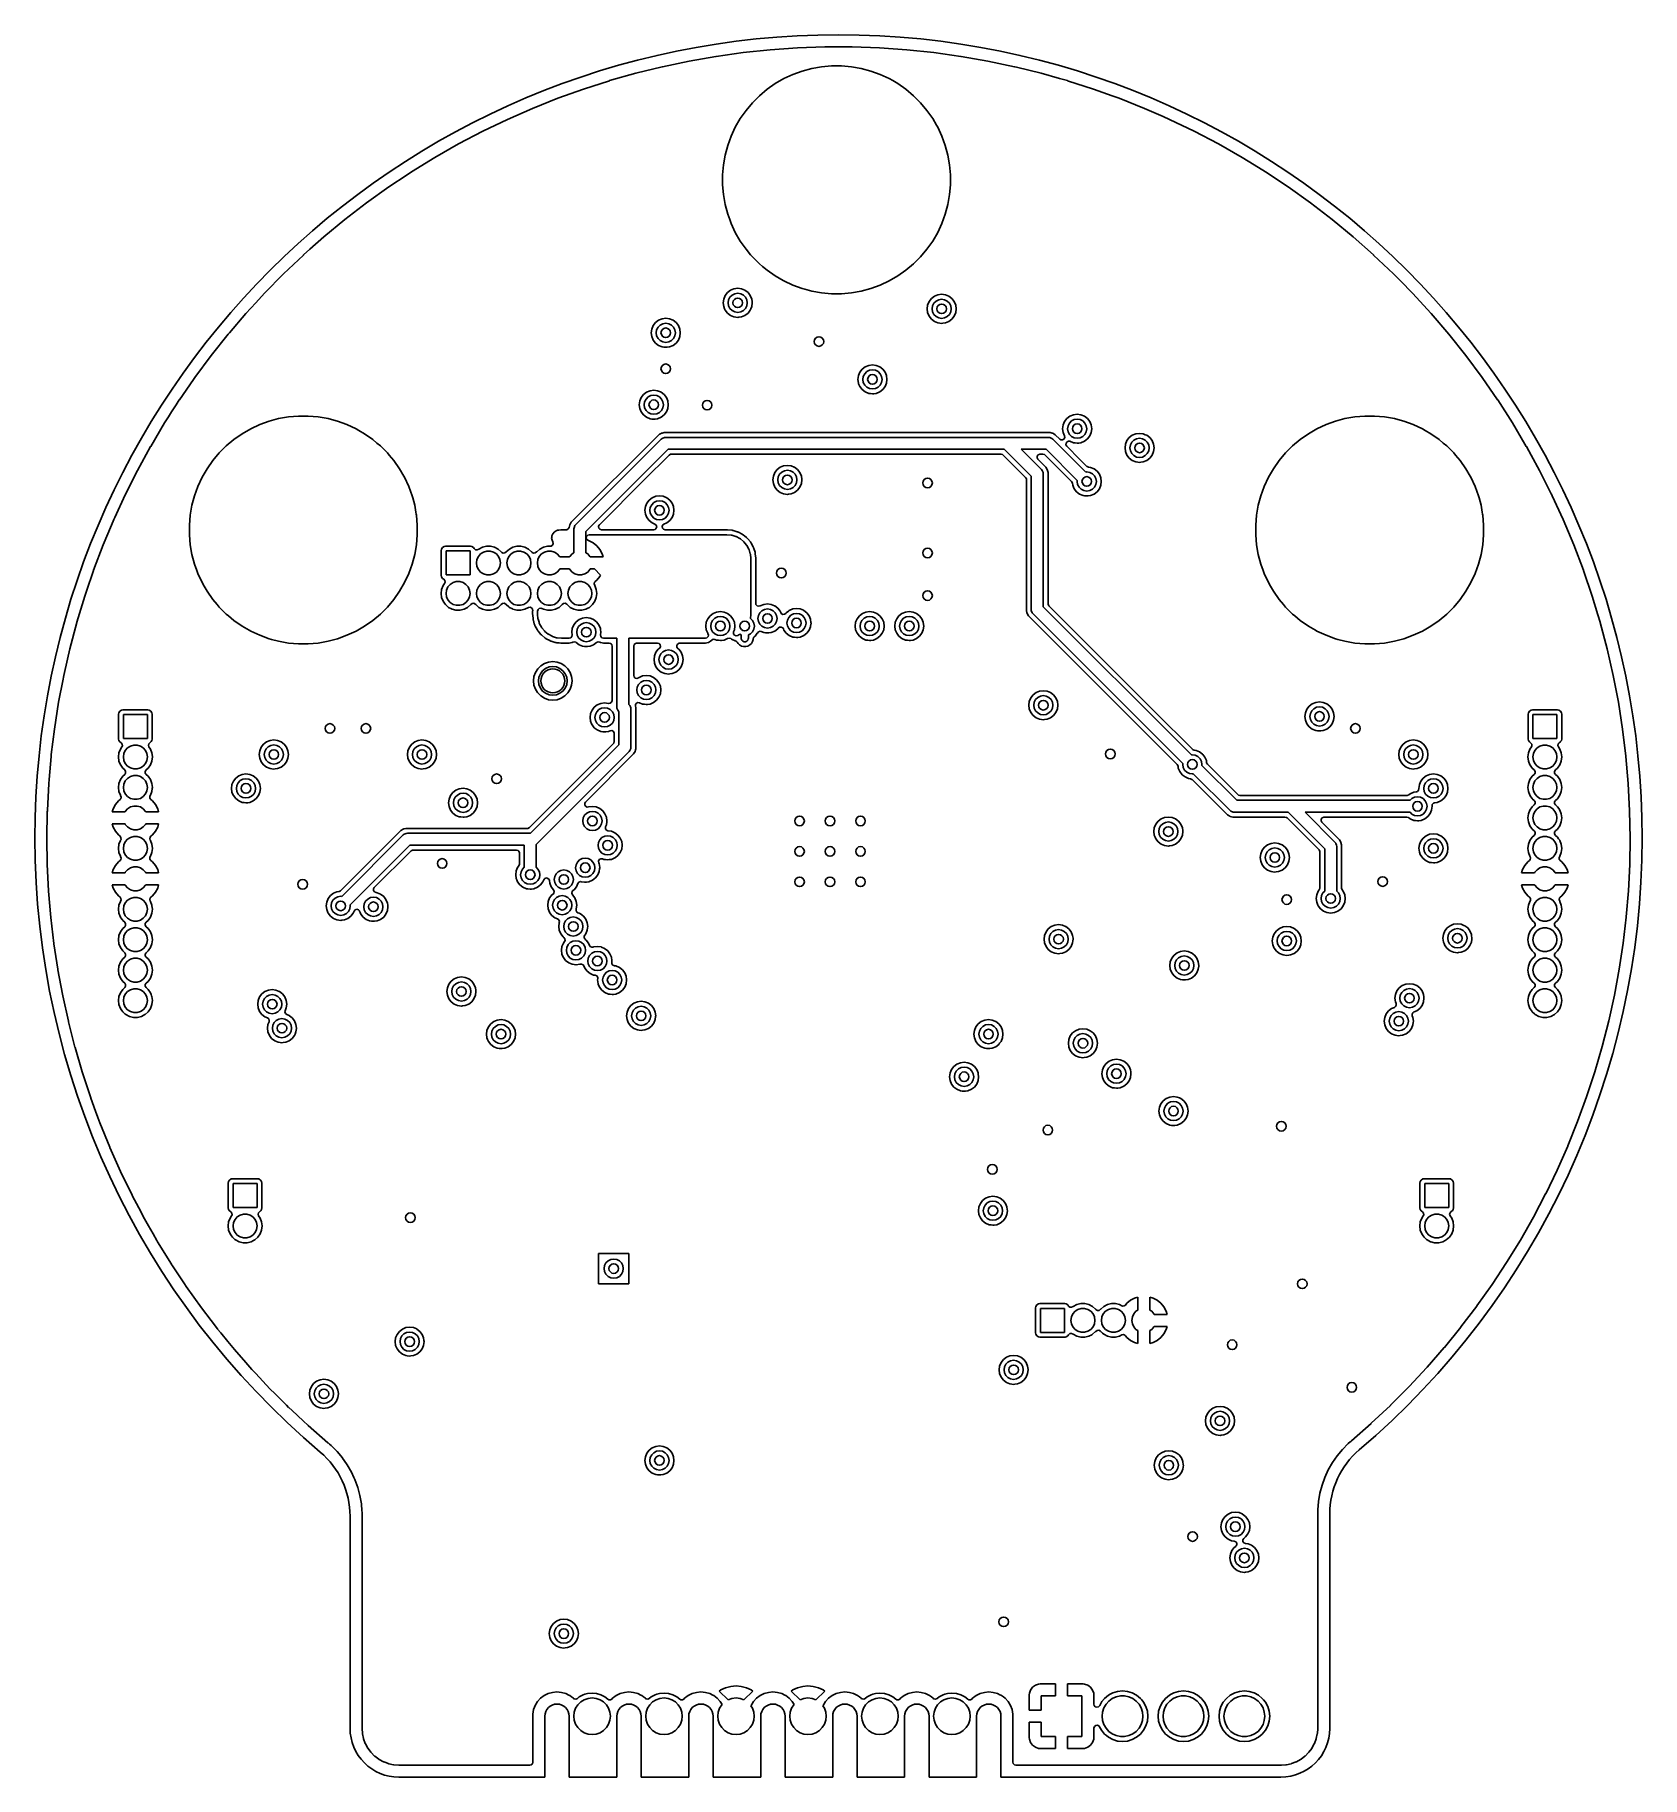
# Model space of a CAD drawing. Extents: x 116 to 183, y -110.2 to -37.6.
import ezdxf

# ---------------------------------------------------------------- set-up
doc = ezdxf.new("R2010")
doc.units = 0
doc.layers.add('BLACK', color=7, linetype='CONTINUOUS')

msp = doc.modelspace()

# ---------------------------------------------------------------- linework, layer by layer
at = {"layer": 'BLACK', "linetype": 'CONTINUOUS'}
for p, q in [((143.224337, -38.667515), (144.34244, -38.472572)), ((144.34244, -38.472572), (144.346555, -38.471927)), ((144.346555, -38.471927), (145.470788, -38.315686)), ((145.470788, -38.315686), (145.474919, -38.315185)), ((145.474919, -38.315185), (146.60382, -38.197845)), ((146.60382, -38.197845), (146.608052, -38.197479)), ((146.608052, -38.197479), (147.740315, -38.119176)), ((147.740315, -38.119176), (147.744527, -38.118958)), ((147.744527, -38.118958), (148.878766, -38.079785)), ((148.878766, -38.079785), (148.883046, -38.079712)), ((148.883046, -38.079712), (150.017958, -38.079712)), ((150.017958, -38.079712), (150.022237, -38.079785)), ((150.022237, -38.079785), (151.156473, -38.118958)), ((151.156473, -38.118958), (151.160691, -38.119176)), ((151.160691, -38.119176), (152.292946, -38.197479)), ((152.292946, -38.197479), (152.297188, -38.197846)), ((152.297188, -38.197846), (153.426077, -38.315184)), ((153.426077, -38.315184), (153.430222, -38.315687)), ((153.430222, -38.315687), (154.55444, -38.471926)), ((154.55444, -38.471926), (154.558571, -38.472574)), ((154.558571, -38.472574), (155.676655, -38.667513)), ((139.907385, -39.484843), (140.999312, -39.175361)), ((140.999312, -39.175361), (141.003387, -39.174282)), ((141.003387, -39.174282), (142.105368, -38.902668)), ((142.105368, -38.902668), (142.109517, -38.901721)), ((142.109517, -38.901721), (143.220186, -38.668312)), ((143.220186, -38.668312), (143.224337, -38.667515)), ((147.547556, -39.225184), (147.17163, -39.40048)), ((147.937386, -39.083297), (147.547556, -39.225184)), ((148.338056, -38.975939), (147.937386, -39.083297)), ((148.338073, -38.975935), (148.338056, -38.975939)), ((148.746578, -38.903904), (148.338073, -38.975935)), ((148.746582, -38.903904), (148.746578, -38.903904)), ((149.159825, -38.86775), (148.746582, -38.903904)), ((149.159829, -38.86775), (149.159825, -38.86775)), ((149.574651, -38.86775), (149.159829, -38.86775)), ((149.574654, -38.86775), (149.574651, -38.86775)), ((149.987899, -38.903904), (149.574654, -38.86775)), ((150.396406, -38.975935), (149.987899, -38.903904)), ((150.39641, -38.975935), (150.396406, -38.975935)), ((150.396416, -38.975937), (150.39641, -38.975935)), ((150.396426, -38.975939), (150.396416, -38.975937)), ((150.797093, -39.083297), (150.396423, -38.975939)), ((150.396423, -38.975939), (150.396426, -38.975939)), ((150.797103, -39.0833), (150.797093, -39.083297)), ((150.797104, -39.083301), (150.797103, -39.0833)), ((151.18691, -39.225179), (150.797104, -39.083301)), ((151.186912, -39.22518), (151.18691, -39.225179)), ((151.186923, -39.225184), (151.186912, -39.22518)), ((151.562849, -39.40048), (151.186923, -39.225184)), ((155.676655, -38.667513), (155.680828, -38.668315)), ((155.680828, -38.668315), (156.791474, -38.901719)), ((156.791474, -38.901719), (156.795647, -38.902671)), ((156.795647, -38.902671), (156.867491, -38.920379)), ((156.867491, -38.920379), (157.897601, -39.174278)), ((157.897601, -39.174278), (157.901706, -39.175365)), ((157.901706, -39.175365), (158.658014, -39.389724)), ((137.750722, -40.218506), (138.818726, -39.834417)), ((138.818726, -39.834417), (138.822658, -39.833079)), ((138.822658, -39.833079), (139.903304, -39.486076)), ((139.903304, -39.486076), (139.907385, -39.484843)), ((146.472562, -39.845834), (146.154788, -40.112479)), ((146.812348, -39.607913), (146.472562, -39.845834)), ((146.812374, -39.607897), (146.812348, -39.607913)), ((147.171606, -39.400493), (146.812374, -39.607897)), ((147.17163, -39.40048), (147.171606, -39.400493)), ((151.562873, -39.400493), (151.562849, -39.40048)), ((151.708967, -39.484841), (151.562873, -39.400493)), ((151.922114, -39.607902), (151.708967, -39.484841)), ((151.92212, -39.607906), (151.922114, -39.607902)), ((151.922131, -39.607913), (151.92212, -39.607906)), ((152.261917, -39.845834), (151.922131, -39.607913)), ((152.579691, -40.112479), (152.261917, -39.845834)), ((158.658014, -39.389724), (158.993609, -39.484841)), ((158.993609, -39.484841), (158.997707, -39.486079)), ((158.997707, -39.486079), (160.078328, -39.833073)), ((160.078328, -39.833073), (160.082294, -39.834423)), ((160.082294, -39.834423), (160.855455, -40.112477)), ((135.649812, -41.099213), (136.688767, -40.642359)), ((136.688767, -40.642359), (136.692641, -40.640735)), ((136.692641, -40.640735), (137.746746, -40.220013)), ((137.746746, -40.220013), (137.750722, -40.218506)), ((145.861469, -40.405798), (145.594824, -40.723572)), ((146.154788, -40.112479), (145.861469, -40.405798)), ((152.87301, -40.405798), (152.579691, -40.112479)), ((153.139655, -40.723572), (152.87301, -40.405798)), ((160.855455, -40.112477), (161.150267, -40.218501)), ((161.150267, -40.218501), (161.15427, -40.220019)), ((161.15427, -40.220019), (162.208341, -40.640726)), ((162.208341, -40.640726), (162.212257, -40.642368)), ((162.212257, -40.642368), (162.989254, -40.984033)), ((134.623431, -41.593411), (135.645957, -41.100989)), ((135.645957, -41.100989), (135.649812, -41.099213)), ((145.356887, -41.063384), (145.149483, -41.422616)), ((145.356903, -41.063358), (145.356887, -41.063384)), ((145.594824, -40.723572), (145.356903, -41.063358)), ((153.377576, -41.063358), (153.139655, -40.723572)), ((153.37758, -41.063365), (153.377576, -41.063358)), ((153.377588, -41.063376), (153.37758, -41.063365)), ((153.538356, -41.341833), (153.377588, -41.063376)), ((153.584996, -41.422616), (153.538356, -41.341833)), ((162.989254, -40.984033), (163.251174, -41.099206)), ((163.251174, -41.099206), (163.255063, -41.100997)), ((163.255063, -41.100997), (164.277559, -41.593405)), ((132.624793, -42.686619), (133.610967, -42.124792)), ((133.610967, -42.124792), (133.614643, -42.122781)), ((133.614643, -42.122781), (134.619632, -41.595321)), ((134.619632, -41.595321), (134.623431, -41.593411)), ((144.974174, -41.798566), (144.832287, -42.188396)), ((145.14947, -41.42264), (144.974174, -41.798566)), ((145.149483, -41.422616), (145.14947, -41.42264)), ((153.585009, -41.42264), (153.584996, -41.422616)), ((153.760305, -41.798566), (153.585009, -41.42264)), ((153.760306, -41.798571), (153.760305, -41.798566)), ((153.760311, -41.79858), (153.760306, -41.798571)), ((153.902189, -42.188386), (153.760311, -41.79858)), ((164.277559, -41.593405), (164.281383, -41.595328)), ((164.281383, -41.595328), (165.286336, -42.122768)), ((165.286336, -42.122768), (165.290061, -42.124806)), ((165.290061, -42.124806), (166.276184, -42.686604)), ((131.655029, -43.284267), (132.621191, -42.688754)), ((132.621191, -42.688754), (132.624793, -42.686619)), ((144.724925, -42.589083), (144.652894, -42.997588)), ((144.724929, -42.589066), (144.724925, -42.589083)), ((144.832287, -42.188396), (144.724929, -42.589066)), ((154.009553, -42.589074), (153.902189, -42.188386)), ((154.081586, -42.997595), (154.009553, -42.589074)), ((166.276184, -42.686604), (166.279837, -42.68877)), ((166.279837, -42.68877), (166.780865, -42.997588)), ((130.706379, -43.915089), (131.464586, -43.410835)), ((131.464586, -43.410835), (131.651465, -43.286549)), ((131.651465, -43.286549), (131.655029, -43.284267)), ((144.652894, -42.997592), (144.61674, -43.410835)), ((144.61674, -43.410835), (144.61674, -43.825664)), ((144.652894, -42.997588), (144.652894, -42.997592)), ((154.11774, -43.410839), (154.081586, -42.997595)), ((154.11774, -43.825661), (154.11774, -43.410839)), ((166.780865, -42.997588), (167.245953, -43.284254)), ((167.245953, -43.284254), (167.249558, -43.286562)), ((167.249558, -43.286562), (168.194597, -43.915071)), ((129.780136, -44.578233), (130.70295, -43.917456)), ((130.70295, -43.917456), (130.706379, -43.915089)), ((144.61674, -43.825664), (144.652894, -44.238907)), ((144.652894, -44.238907), (144.652894, -44.238911)), ((144.652894, -44.238911), (144.724925, -44.647416)), ((154.009553, -44.647426), (154.081586, -44.238905)), ((154.081586, -44.238905), (154.11774, -43.825661)), ((168.194597, -43.915071), (168.19808, -43.917475)), ((168.19808, -43.917475), (169.120836, -44.578211)), ((128.877333, -45.272952), (129.776759, -44.58074)), ((129.776759, -44.58074), (129.780136, -44.578233)), ((144.724925, -44.647416), (144.724929, -44.647433)), ((144.724929, -44.647433), (144.832287, -45.048103)), ((144.832287, -45.048103), (144.83229, -45.048113)), ((144.83229, -45.048113), (144.832291, -45.048114)), ((144.832291, -45.048114), (144.913946, -45.27246)), ((153.760311, -45.43792), (153.902189, -45.048114)), ((153.902189, -45.048114), (154.009553, -44.647426)), ((169.120836, -44.578211), (169.124273, -44.580763)), ((169.124273, -44.580763), (170.023654, -45.27294)), ((127.999001, -45.998455), (128.874016, -45.275597)), ((128.874016, -45.275597), (128.877333, -45.272952)), ((144.913946, -45.27246), (144.974174, -45.437933)), ((144.974174, -45.437933), (145.14947, -45.813859)), ((153.585009, -45.813859), (153.760305, -45.437933)), ((153.760305, -45.437932), (153.760311, -45.43792)), ((153.760305, -45.437933), (153.760305, -45.437932)), ((170.023654, -45.27294), (170.027001, -45.275609)), ((170.027001, -45.275609), (170.901973, -45.998432)), ((127.418175, -46.512927), (127.995807, -46.00119)), ((127.995807, -46.00119), (127.999001, -45.998455)), ((145.14947, -45.813859), (145.14948, -45.813877)), ((145.14948, -45.813877), (145.356892, -46.173124)), ((145.356892, -46.173124), (145.356896, -46.17313)), ((145.356896, -46.17313), (145.356903, -46.173141)), ((145.356903, -46.173141), (145.594824, -46.512927)), ((153.139656, -46.512926), (153.377588, -46.173124)), ((153.377588, -46.173124), (153.585, -45.813877)), ((153.585, -45.813877), (153.585004, -45.813867)), ((153.585004, -45.813867), (153.585009, -45.813859)), ((170.901973, -45.998432), (170.905225, -46.001215)), ((170.905225, -46.001215), (171.754688, -46.753774)), ((126.320103, -47.538168), (127.143167, -46.75666)), ((127.143167, -46.75666), (127.146315, -46.753774)), ((127.146315, -46.753774), (127.418175, -46.512927)), ((145.594824, -46.512927), (145.787554, -46.742613)), ((145.787554, -46.742613), (145.861467, -46.830699)), ((145.861467, -46.830699), (146.154791, -47.124023)), ((146.154791, -47.124023), (146.286918, -47.234891)), ((152.261916, -47.390666), (152.579689, -47.124023)), ((152.579689, -47.124023), (152.873013, -46.830699)), ((152.873013, -46.830699), (153.139656, -46.512926)), ((171.754688, -46.753774), (171.757843, -46.756667)), ((171.757843, -46.756667), (172.580865, -47.538135)), ((125.521515, -48.350558), (126.317119, -47.541101)), ((126.317119, -47.541101), (126.320103, -47.538168)), ((146.286918, -47.234891), (146.472562, -47.390665)), ((146.472562, -47.390665), (146.812348, -47.628586)), ((146.812348, -47.628586), (146.812355, -47.62859)), ((146.812355, -47.62859), (146.812366, -47.628598)), ((146.812366, -47.628598), (147.149046, -47.822981)), ((147.149046, -47.822981), (147.171606, -47.836006)), ((147.171606, -47.836006), (147.17163, -47.836019)), ((147.17163, -47.836019), (147.547556, -48.011315)), ((151.186923, -48.011315), (151.562849, -47.836019)), ((151.562849, -47.836019), (151.562857, -47.836014)), ((151.562857, -47.836014), (151.562867, -47.83601)), ((151.562867, -47.83601), (151.922114, -47.628598)), ((151.922114, -47.628598), (152.261916, -47.390666)), ((172.580865, -47.538135), (172.583912, -47.54113)), ((172.583912, -47.54113), (172.873754, -47.836019)), ((172.873754, -47.836019), (173.379461, -48.350531)), ((125.155046, -48.749998), (125.518621, -48.353607)), ((125.518621, -48.353607), (125.521515, -48.350558)), ((144.664955, -48.593239), (144.644318, -48.749998)), ((144.664956, -48.593237), (144.664955, -48.593239)), ((144.725463, -48.44716), (144.664956, -48.593237)), ((144.821718, -48.321718), (144.725463, -48.44716)), ((144.94716, -48.225463), (144.821718, -48.321718)), ((144.85, -48.75), (144.869577, -48.626393)), ((144.869577, -48.626393), (144.926393, -48.514886)), ((144.926393, -48.514886), (145.014886, -48.426393)), ((145.093237, -48.164956), (144.94716, -48.225463)), ((145.014886, -48.426393), (145.126393, -48.369577)), ((145.093239, -48.164955), (145.093237, -48.164956)), ((145.249999, -48.144318), (145.093239, -48.164955)), ((145.126393, -48.369577), (145.25, -48.35)), ((145.250001, -48.144318), (145.249999, -48.144318)), ((145.25, -48.35), (145.373607, -48.369577)), ((145.40676, -48.164955), (145.250001, -48.144318)), ((145.373607, -48.369577), (145.485114, -48.426393)), ((145.406762, -48.164956), (145.40676, -48.164955)), ((145.552841, -48.225464), (145.406762, -48.164956)), ((145.485114, -48.426393), (145.573607, -48.514886)), ((145.678282, -48.321718), (145.552841, -48.225464)), ((145.573607, -48.514886), (145.630423, -48.626393)), ((145.630423, -48.626393), (145.65, -48.75)), ((145.774536, -48.447159), (145.678282, -48.321718)), ((145.835044, -48.593238), (145.774536, -48.447159)), ((145.835044, -48.593239), (145.835044, -48.593238)), ((145.848725, -48.697159), (145.835044, -48.593239)), ((147.547556, -48.011315), (147.547561, -48.011316)), ((147.547561, -48.011316), (147.54757, -48.011321)), ((147.54757, -48.011321), (147.937376, -48.153199)), ((147.937376, -48.153199), (147.937382, -48.1532)), ((147.937382, -48.1532), (147.937386, -48.153202)), ((147.937386, -48.153202), (148.0465, -48.182438)), ((148.0465, -48.182438), (148.338064, -48.260563)), ((148.338064, -48.260563), (148.746585, -48.332596)), ((148.746585, -48.332596), (149.159827, -48.368749)), ((149.159827, -48.368749), (149.159828, -48.36875)), ((149.159828, -48.36875), (149.159829, -48.36875)), ((149.159829, -48.36875), (149.574652, -48.36875)), ((149.574652, -48.368749), (149.987895, -48.332596)), ((149.574652, -48.36875), (149.574652, -48.368749)), ((149.987895, -48.332596), (150.396416, -48.260563)), ((150.396416, -48.260563), (150.797104, -48.153199)), ((150.797104, -48.153199), (151.18691, -48.011321)), ((151.18691, -48.011321), (151.186923, -48.011315)), ((153.321718, -48.571718), (153.225463, -48.69716)), ((153.44716, -48.475463), (153.321718, -48.571718)), ((153.426393, -48.764886), (153.514886, -48.676393)), ((153.593237, -48.414956), (153.44716, -48.475463)), ((153.514886, -48.676393), (153.626393, -48.619577)), ((153.593239, -48.414955), (153.593237, -48.414956)), ((153.749999, -48.394318), (153.593239, -48.414955)), ((153.626393, -48.619577), (153.75, -48.6)), ((153.750001, -48.394318), (153.749999, -48.394318)), ((153.75, -48.6), (153.873607, -48.619577)), ((153.90676, -48.414955), (153.750001, -48.394318)), ((153.873607, -48.619577), (153.985114, -48.676393)), ((153.906762, -48.414956), (153.90676, -48.414955)), ((154.052841, -48.475464), (153.906762, -48.414956)), ((153.985114, -48.676393), (154.073607, -48.764886)), ((154.178282, -48.571718), (154.052841, -48.475464)), ((154.274536, -48.697159), (154.178282, -48.571718)), ((173.379461, -48.350531), (173.382408, -48.353635)), ((173.382408, -48.353635), (174.149527, -49.189994)), ((124.05836, -49.999998), (124.748656, -49.193175)), ((124.748656, -49.193175), (124.751456, -49.190016)), ((124.751456, -49.190016), (125.155046, -48.749998)), ((142.249999, -49.394318), (142.093239, -49.414955)), ((142.250001, -49.394318), (142.249999, -49.394318)), ((142.40676, -49.414955), (142.250001, -49.394318)), ((144.644318, -48.749998), (144.644318, -48.750001)), ((144.644318, -48.750001), (144.664955, -48.90676)), ((144.664955, -48.90676), (144.664956, -48.906762)), ((144.664956, -48.906762), (144.703576, -49)), ((144.703576, -49), (144.725464, -49.052841)), ((144.725464, -49.052841), (144.821718, -49.178282)), ((144.821718, -49.178282), (144.947159, -49.274536)), ((144.869577, -48.873607), (144.85, -48.75)), ((144.926393, -48.985114), (144.869577, -48.873607)), ((145.014886, -49.073607), (144.926393, -48.985114)), ((144.947159, -49.274536), (145.093238, -49.335044)), ((145.126393, -49.130423), (145.014886, -49.073607)), ((145.093238, -49.335044), (145.171619, -49.345363)), ((145.25, -49.15), (145.126393, -49.130423)), ((145.171619, -49.345363), (145.249999, -49.355682)), ((145.249999, -49.355682), (145.25, -49.355682)), ((145.373607, -49.130423), (145.25, -49.15)), ((145.25, -49.355682), (145.250001, -49.355682)), ((145.250001, -49.355682), (145.302254, -49.348802)), ((145.302254, -49.348802), (145.406762, -49.335044)), ((145.485114, -49.073607), (145.373607, -49.130423)), ((145.406762, -49.335044), (145.552841, -49.274536)), ((145.573607, -48.985114), (145.485114, -49.073607)), ((145.552841, -49.274536), (145.678282, -49.178282)), ((145.630423, -48.873607), (145.573607, -48.985114)), ((145.65, -48.75), (145.630423, -48.873607)), ((145.678282, -49.178282), (145.774536, -49.052841)), ((145.774536, -49.052841), (145.796424, -48.999998)), ((145.796424, -48.999998), (145.835044, -48.906762)), ((145.835044, -48.906762), (145.855682, -48.75)), ((145.855682, -48.75), (145.848725, -48.697159)), ((153.164955, -48.843239), (153.144318, -48.999998)), ((153.144318, -48.999998), (153.144318, -49.000001)), ((153.144318, -49.000001), (153.164955, -49.15676)), ((153.164956, -48.843237), (153.164955, -48.843239)), ((153.164955, -49.15676), (153.164956, -49.156762)), ((153.225463, -48.69716), (153.164956, -48.843237)), ((153.164956, -49.156762), (153.225464, -49.302841)), ((153.225464, -49.302841), (153.321718, -49.428282)), ((153.35, -49), (153.369577, -48.876393)), ((153.369577, -49.123607), (153.35, -49)), ((153.369577, -48.876393), (153.426393, -48.764886)), ((153.426393, -49.235114), (153.369577, -49.123607)), ((153.514886, -49.323607), (153.426393, -49.235114)), ((153.626393, -49.380423), (153.514886, -49.323607)), ((153.75, -49.4), (153.626393, -49.380423)), ((153.873607, -49.380423), (153.75, -49.4)), ((153.985114, -49.323607), (153.873607, -49.380423)), ((154.073607, -49.235114), (153.985114, -49.323607)), ((154.073607, -48.764886), (154.130423, -48.876393)), ((154.130423, -49.123607), (154.073607, -49.235114)), ((154.130423, -48.876393), (154.15, -49)), ((154.15, -49), (154.130423, -49.123607)), ((154.178282, -49.428282), (154.274536, -49.302841)), ((154.335044, -48.843238), (154.274536, -48.697159)), ((154.274536, -49.302841), (154.335044, -49.156762)), ((154.355682, -49), (154.335044, -48.843238)), ((154.335044, -49.156762), (154.355682, -49)), ((174.149527, -49.189994), (174.152366, -49.193198)), ((174.152366, -49.193198), (174.890181, -50.05556)), ((123.300464, -50.946201), (124.008108, -50.058844)), ((124.008108, -50.058844), (124.010822, -50.05556)), ((124.010822, -50.05556), (124.058358, -50)), ((124.058358, -50), (124.05836, -49.999998)), ((141.664955, -49.843239), (141.644318, -49.999998)), ((141.644318, -49.999998), (141.644318, -50.000001)), ((141.644318, -50.000001), (141.664955, -50.15676)), ((141.664956, -49.843237), (141.664955, -49.843239)), ((141.725463, -49.69716), (141.664956, -49.843237)), ((141.821718, -49.571718), (141.725463, -49.69716)), ((141.94716, -49.475463), (141.821718, -49.571718)), ((141.85, -50), (141.869577, -49.876393)), ((141.869577, -50.123607), (141.85, -50)), ((141.869577, -49.876393), (141.926393, -49.764886)), ((141.926393, -50.235114), (141.869577, -50.123607)), ((141.926393, -49.764886), (142.014886, -49.676393)), ((142.093237, -49.414956), (141.94716, -49.475463)), ((142.014886, -49.676393), (142.126393, -49.619577)), ((142.093239, -49.414955), (142.093237, -49.414956)), ((142.126393, -49.619577), (142.25, -49.6)), ((142.25, -49.6), (142.373607, -49.619577)), ((142.373607, -49.619577), (142.485114, -49.676393)), ((142.406762, -49.414956), (142.40676, -49.414955)), ((142.552841, -49.475464), (142.406762, -49.414956)), ((142.485114, -49.676393), (142.573607, -49.764886)), ((142.678282, -49.571718), (142.552841, -49.475464)), ((142.573607, -49.764886), (142.630423, -49.876393)), ((142.630423, -50.123607), (142.573607, -50.235114)), ((142.630423, -49.876393), (142.65, -50)), ((142.65, -50), (142.630423, -50.123607)), ((142.774536, -49.697159), (142.678282, -49.571718)), ((142.835044, -49.843238), (142.774536, -49.697159)), ((142.855682, -50), (142.835044, -49.843238)), ((142.835044, -50.156762), (142.855682, -50)), ((153.321718, -49.428282), (153.447159, -49.524536)), ((153.447159, -49.524536), (153.593238, -49.585044)), ((153.593238, -49.585044), (153.671619, -49.595363)), ((153.671619, -49.595363), (153.749999, -49.605682)), ((153.749999, -49.605682), (153.75, -49.605682)), ((153.75, -49.605682), (153.750001, -49.605682)), ((153.750001, -49.605682), (153.802254, -49.598802)), ((153.802254, -49.598802), (153.906762, -49.585044)), ((153.906762, -49.585044), (154.052841, -49.524536)), ((154.052841, -49.524536), (154.178282, -49.428282)), ((174.890181, -50.05556), (174.892907, -50.05886)), ((174.892907, -50.05886), (175.600511, -50.946166)), ((141.664955, -50.15676), (141.664956, -50.156762)), ((141.664956, -50.156762), (141.707477, -50.259418)), ((141.707477, -50.259418), (141.725464, -50.302841)), ((141.725464, -50.302841), (141.821718, -50.428282)), ((141.821718, -50.428282), (141.947159, -50.524536)), ((142.014886, -50.323607), (141.926393, -50.235114)), ((141.947159, -50.524536), (142.093238, -50.585044)), ((142.126393, -50.380423), (142.014886, -50.323607)), ((142.093238, -50.585044), (142.171619, -50.595363)), ((142.25, -50.4), (142.126393, -50.380423)), ((142.171619, -50.595363), (142.249999, -50.605682)), ((142.249999, -50.605682), (142.25, -50.605682)), ((142.373607, -50.380423), (142.25, -50.4)), ((142.25, -50.605682), (142.250001, -50.605682)), ((142.250001, -50.605682), (142.302254, -50.598802)), ((142.302254, -50.598802), (142.406762, -50.585044)), ((142.485114, -50.323607), (142.373607, -50.380423)), ((142.406762, -50.585044), (142.552841, -50.524536)), ((142.573607, -50.235114), (142.485114, -50.323607)), ((142.552841, -50.524536), (142.678282, -50.428282)), ((142.678282, -50.428282), (142.774536, -50.302841)), ((142.774536, -50.302841), (142.835044, -50.156762)), ((122.621319, -51.86077), (123.297908, -50.949523)), ((123.297908, -50.949523), (123.300464, -50.946201)), ((150.436718, -51.514718), (150.340463, -51.64016)), ((150.56216, -51.418463), (150.436718, -51.514718)), ((150.708237, -51.357956), (150.56216, -51.418463)), ((150.629886, -51.619393), (150.741393, -51.562577)), ((150.708239, -51.357955), (150.708237, -51.357956)), ((150.864999, -51.337318), (150.708239, -51.357955)), ((150.741393, -51.562577), (150.865, -51.543)), ((150.865001, -51.337318), (150.864999, -51.337318)), ((150.865, -51.543), (150.988607, -51.562577)), ((151.02176, -51.357955), (150.865001, -51.337318)), ((150.988607, -51.562577), (151.100114, -51.619393)), ((151.021762, -51.357956), (151.02176, -51.357955)), ((151.167841, -51.418464), (151.021762, -51.357956)), ((151.293282, -51.514718), (151.167841, -51.418464)), ((151.389536, -51.640159), (151.293282, -51.514718)), ((175.600511, -50.946166), (175.603122, -50.949559)), ((175.603122, -50.949559), (176.279668, -51.860749)), ((121.974127, -52.798261), (122.564472, -51.942998)), ((122.564472, -51.942998), (122.618857, -51.864208)), ((122.618857, -51.864208), (122.621319, -51.86077)), ((150.279955, -51.786239), (150.259318, -51.942998)), ((150.259318, -51.942998), (150.259318, -51.943001)), ((150.259318, -51.943001), (150.279955, -52.09976)), ((150.279956, -51.786237), (150.279955, -51.786239)), ((150.279955, -52.09976), (150.279956, -52.099762)), ((150.340463, -51.64016), (150.279956, -51.786237)), ((150.279956, -52.099762), (150.289284, -52.122283)), ((150.289284, -52.122283), (150.340464, -52.245841)), ((150.340464, -52.245841), (150.436718, -52.371282)), ((150.465, -51.943), (150.484577, -51.819393)), ((150.484577, -52.066607), (150.465, -51.943)), ((150.484577, -51.819393), (150.541393, -51.707886)), ((150.541393, -52.178114), (150.484577, -52.066607)), ((150.541393, -51.707886), (150.629886, -51.619393)), ((150.629886, -52.266607), (150.541393, -52.178114)), ((150.741393, -52.323423), (150.629886, -52.266607)), ((151.100114, -52.266607), (150.988607, -52.323423)), ((151.100114, -51.619393), (151.188607, -51.707886)), ((151.188607, -52.178114), (151.100114, -52.266607)), ((151.188607, -51.707886), (151.245423, -51.819393)), ((151.245423, -52.066607), (151.188607, -52.178114)), ((151.245423, -51.819393), (151.265, -51.943)), ((151.265, -51.943), (151.245423, -52.066607)), ((151.293282, -52.371282), (151.389536, -52.245841)), ((151.450044, -51.786238), (151.389536, -51.640159)), ((151.389536, -52.245841), (151.450044, -52.099762)), ((151.470682, -51.943), (151.450044, -51.786238)), ((151.450044, -52.099762), (151.470682, -51.943)), ((176.279668, -51.860749), (176.28216, -51.864229)), ((176.28216, -51.864229), (176.926852, -52.798226)), ((121.650886, -53.302839), (121.844839, -52.999998)), ((121.844839, -52.999998), (121.971781, -52.80179)), ((121.971781, -52.80179), (121.974127, -52.798261)), ((141.164955, -52.843239), (141.144318, -52.999998)), ((141.144318, -52.999998), (141.144318, -53.000001)), ((141.144318, -53.000001), (141.164955, -53.15676)), ((141.164956, -52.843237), (141.164955, -52.843239)), ((141.225463, -52.69716), (141.164956, -52.843237)), ((141.321718, -52.571718), (141.225463, -52.69716)), ((141.44716, -52.475463), (141.321718, -52.571718)), ((141.35, -53), (141.369577, -52.876393)), ((141.369577, -53.123607), (141.35, -53)), ((141.369577, -52.876393), (141.426393, -52.764886)), ((141.426393, -52.764886), (141.514886, -52.676393)), ((141.593237, -52.414956), (141.44716, -52.475463)), ((141.514886, -52.676393), (141.626393, -52.619577)), ((141.593239, -52.414955), (141.593237, -52.414956)), ((141.749999, -52.394318), (141.593239, -52.414955)), ((141.626393, -52.619577), (141.75, -52.6)), ((141.750001, -52.394318), (141.749999, -52.394318)), ((141.75, -52.6), (141.873607, -52.619577)), ((141.90676, -52.414955), (141.750001, -52.394318)), ((141.873607, -52.619577), (141.985114, -52.676393)), ((141.906762, -52.414956), (141.90676, -52.414955)), ((142.033701, -52.467536), (141.906762, -52.414956)), ((141.985114, -52.676393), (142.073607, -52.764886)), ((142.052841, -52.475464), (142.033701, -52.467536)), ((142.178282, -52.571718), (142.052841, -52.475464)), ((142.073607, -52.764886), (142.130423, -52.876393)), ((142.130423, -52.876393), (142.15, -53)), ((142.15, -53), (142.130423, -53.123607)), ((142.274536, -52.697159), (142.178282, -52.571718)), ((142.335044, -52.843238), (142.274536, -52.697159)), ((142.355682, -53), (142.335044, -52.843238)), ((142.335044, -53.156762), (142.355682, -53)), ((150.436718, -52.371282), (150.562159, -52.467536)), ((150.562159, -52.467536), (150.708238, -52.528044)), ((150.708238, -52.528044), (150.786619, -52.538363)), ((150.865, -52.343), (150.741393, -52.323423)), ((150.786619, -52.538363), (150.864999, -52.548682)), ((150.864999, -52.548682), (150.865, -52.548682)), ((150.988607, -52.323423), (150.865, -52.343)), ((150.865, -52.548682), (150.865001, -52.548682)), ((150.865001, -52.548682), (150.917254, -52.541802)), ((150.917254, -52.541802), (151.021762, -52.528044)), ((151.021762, -52.528044), (151.167841, -52.467536)), ((151.167841, -52.467536), (151.293282, -52.371282)), ((176.926852, -52.798226), (176.929222, -52.80179)), ((176.929222, -52.80179), (177.541308, -53.757508)), ((120.778686, -54.737477), (121.357475, -53.761107)), ((121.357475, -53.761107), (121.359695, -53.757508)), ((121.359695, -53.757508), (121.518913, -53.508904)), ((121.518913, -53.508904), (121.650886, -53.302839)), ((125.712386, -53.688297), (125.322556, -53.830184)), ((126.113056, -53.580939), (125.712386, -53.688297)), ((126.113073, -53.580935), (126.113056, -53.580939)), ((126.521578, -53.508904), (126.113073, -53.580935)), ((126.521582, -53.508904), (126.521578, -53.508904)), ((126.934825, -53.47275), (126.521582, -53.508904)), ((126.934829, -53.47275), (126.934825, -53.47275)), ((127.349651, -53.47275), (126.934829, -53.47275)), ((127.349654, -53.47275), (127.349651, -53.47275)), ((127.762899, -53.508904), (127.349654, -53.47275)), ((128.171406, -53.580935), (127.762899, -53.508904)), ((128.17141, -53.580935), (128.171406, -53.580935)), ((128.171416, -53.580937), (128.17141, -53.580935)), ((128.213758, -53.592282), (128.171416, -53.580937)), ((128.572093, -53.688297), (128.213758, -53.592282)), ((128.572103, -53.6883), (128.572093, -53.688297)), ((128.572104, -53.688301), (128.572103, -53.6883)), ((128.96191, -53.830179), (128.572104, -53.688301)), ((141.164955, -53.15676), (141.164956, -53.156762)), ((141.164956, -53.156762), (141.225464, -53.302841)), ((141.225464, -53.302841), (141.321718, -53.428282)), ((141.321718, -53.428282), (141.447159, -53.524536)), ((141.426393, -53.235114), (141.369577, -53.123607)), ((141.514886, -53.323607), (141.426393, -53.235114)), ((141.447159, -53.524536), (141.593238, -53.585044)), ((141.626393, -53.380423), (141.514886, -53.323607)), ((141.593238, -53.585044), (141.671619, -53.595363)), ((141.75, -53.4), (141.626393, -53.380423)), ((141.671619, -53.595363), (141.749999, -53.605682)), ((141.749999, -53.605682), (141.75, -53.605682)), ((141.873607, -53.380423), (141.75, -53.4)), ((141.75, -53.605682), (141.750001, -53.605682)), ((141.750001, -53.605682), (141.802254, -53.598802)), ((141.802254, -53.598802), (141.906762, -53.585044)), ((141.985114, -53.323607), (141.873607, -53.380423)), ((141.906762, -53.585044), (142.052841, -53.524536)), ((142.073607, -53.235114), (141.985114, -53.323607)), ((142.052841, -53.524536), (142.178282, -53.428282)), ((142.130423, -53.123607), (142.073607, -53.235114)), ((142.178282, -53.428282), (142.274536, -53.302841)), ((142.274536, -53.302841), (142.335044, -53.156762)), ((158.875463, -53.69716), (158.814956, -53.843237)), ((158.971718, -53.571718), (158.875463, -53.69716)), ((159.09716, -53.475463), (158.971718, -53.571718)), ((159.019577, -53.876393), (159.076393, -53.764886)), ((159.076393, -53.764886), (159.164886, -53.676393)), ((159.243237, -53.414956), (159.09716, -53.475463)), ((159.164886, -53.676393), (159.276393, -53.619577)), ((159.243239, -53.414955), (159.243237, -53.414956)), ((159.399999, -53.394318), (159.243239, -53.414955)), ((159.276393, -53.619577), (159.4, -53.6)), ((159.400001, -53.394318), (159.399999, -53.394318)), ((159.4, -53.6), (159.523607, -53.619577)), ((159.55676, -53.414955), (159.400001, -53.394318)), ((159.523607, -53.619577), (159.635114, -53.676393)), ((159.556762, -53.414956), (159.55676, -53.414955)), ((159.702841, -53.475464), (159.556762, -53.414956)), ((159.635114, -53.676393), (159.723607, -53.764886)), ((159.828282, -53.571718), (159.702841, -53.475464)), ((159.723607, -53.764886), (159.780423, -53.876393)), ((159.924536, -53.697159), (159.828282, -53.571718)), ((159.985044, -53.843238), (159.924536, -53.697159)), ((170.162386, -53.688297), (169.772556, -53.830184)), ((170.563056, -53.580939), (170.162386, -53.688297)), ((170.563073, -53.580935), (170.563056, -53.580939)), ((170.971578, -53.508904), (170.563073, -53.580935)), ((170.971582, -53.508904), (170.971578, -53.508904)), ((171.384825, -53.47275), (170.971582, -53.508904)), ((171.384829, -53.47275), (171.384825, -53.47275)), ((171.799651, -53.47275), (171.384829, -53.47275)), ((171.799654, -53.47275), (171.799651, -53.47275)), ((172.212899, -53.508904), (171.799654, -53.47275)), ((172.621406, -53.580935), (172.212899, -53.508904)), ((172.62141, -53.580935), (172.621406, -53.580935)), ((172.621416, -53.580937), (172.62141, -53.580935)), ((172.663758, -53.592282), (172.621416, -53.580937)), ((173.022093, -53.688297), (172.663758, -53.592282)), ((173.022103, -53.6883), (173.022093, -53.688297)), ((173.022104, -53.688301), (173.022103, -53.6883)), ((173.41191, -53.830179), (173.022104, -53.688301)), ((177.541308, -53.757508), (177.543553, -53.761149)), ((177.543553, -53.761149), (178.066452, -54.643237)), ((124.247562, -54.450834), (123.929788, -54.717479)), ((124.587348, -54.212913), (124.247562, -54.450834)), ((124.587374, -54.212897), (124.587348, -54.212913)), ((124.946606, -54.005493), (124.587374, -54.212897)), ((124.94663, -54.00548), (124.946606, -54.005493)), ((125.322556, -53.830184), (124.94663, -54.00548)), ((128.961912, -53.83018), (128.96191, -53.830179)), ((128.961923, -53.830184), (128.961912, -53.83018)), ((129.337849, -54.00548), (128.961923, -53.830184)), ((129.337873, -54.005493), (129.337849, -54.00548)), ((129.452409, -54.071621), (129.337873, -54.005493)), ((129.697114, -54.212902), (129.452409, -54.071621)), ((129.697115, -54.212903), (129.697114, -54.212902)), ((129.697131, -54.212913), (129.697115, -54.212903)), ((130.036917, -54.450834), (129.697131, -54.212913)), ((130.211201, -54.597076), (130.036917, -54.450834)), ((141.963384, -54.249512), (138.309513, -57.903383)), ((138.493223, -58.003223), (142.063223, -54.433224)), ((141.963387, -54.24951), (141.963384, -54.249512)), ((141.99509, -54.231206), (141.963387, -54.24951)), ((142.026795, -54.212902), (141.99509, -54.231206)), ((142.026796, -54.212901), (142.026795, -54.212902)), ((142.066108, -54.190203), (142.026796, -54.212901)), ((142.063223, -54.433224), (142.101102, -54.402137)), ((142.066109, -54.190202), (142.066108, -54.190203)), ((142.100151, -54.18108), (142.066109, -54.190202)), ((142.180691, -54.1595), (142.100151, -54.18108)), ((142.101102, -54.402137), (142.101107, -54.402133)), ((142.101107, -54.402133), (142.191227, -54.364804)), ((156.523309, -54.1595), (142.180691, -54.1595)), ((142.191227, -54.364804), (142.24, -54.36)), ((142.24, -54.36), (156.464, -54.36)), ((156.464, -54.36), (158.21, -54.36)), ((158.269309, -54.1595), (156.523309, -54.1595)), ((158.21, -54.36), (158.258773, -54.364804)), ((158.258773, -54.364804), (158.348893, -54.402133)), ((158.321478, -54.173478), (158.269309, -54.1595)), ((158.35967, -54.183712), (158.321478, -54.173478)), ((158.348893, -54.402133), (158.348897, -54.402137)), ((158.348897, -54.402137), (158.386777, -54.433223)), ((158.359673, -54.183713), (158.35967, -54.183712)), ((158.37178, -54.186957), (158.359673, -54.183713)), ((158.383888, -54.190201), (158.37178, -54.186957)), ((158.423204, -54.212901), (158.383888, -54.190201)), ((158.386777, -54.433223), (159.759903, -55.80635)), ((158.486614, -54.249511), (158.423204, -54.212901)), ((158.486616, -54.249513), (158.486614, -54.249511)), ((158.671909, -54.434806), (158.486616, -54.249513)), ((158.72043, -54.464779), (158.671909, -54.434806)), ((158.790256, -54.467273), (158.72043, -54.464779)), ((158.850345, -54.431621), (158.790256, -54.467273)), ((158.814955, -53.843239), (158.794318, -53.999998)), ((158.794318, -53.999998), (158.794318, -54.000001)), ((158.794318, -54.000001), (158.814955, -54.15676)), ((158.814956, -53.843237), (158.814955, -53.843239)), ((158.814955, -54.15676), (158.814957, -54.156765)), ((158.814957, -54.156765), (158.874151, -54.299673)), ((158.88162, -54.369142), (158.850345, -54.431621)), ((158.874151, -54.299673), (158.88162, -54.369142)), ((159, -54), (159.019577, -53.876393)), ((159.019577, -54.123607), (159, -54)), ((159.076393, -54.235114), (159.019577, -54.123607)), ((159.164886, -54.323607), (159.076393, -54.235114)), ((159.276393, -54.380423), (159.164886, -54.323607)), ((159.4, -54.4), (159.276393, -54.380423)), ((159.523607, -54.380423), (159.4, -54.4)), ((159.635114, -54.323607), (159.523607, -54.380423)), ((159.723607, -54.235114), (159.635114, -54.323607)), ((159.702841, -54.524536), (159.828282, -54.428282)), ((159.780423, -54.123607), (159.723607, -54.235114)), ((159.780423, -53.876393), (159.8, -54)), ((159.8, -54), (159.780423, -54.123607)), ((159.828282, -54.428282), (159.924536, -54.302841)), ((159.924536, -54.302841), (159.985044, -54.156762)), ((160.005682, -54), (159.985044, -53.843238)), ((159.985044, -54.156762), (160.005682, -54)), ((161.571718, -54.371718), (161.475463, -54.49716)), ((161.69716, -54.275463), (161.571718, -54.371718)), ((161.676393, -54.564886), (161.764886, -54.476393)), ((161.843237, -54.214956), (161.69716, -54.275463)), ((161.764886, -54.476393), (161.876393, -54.419577)), ((161.843239, -54.214955), (161.843237, -54.214956)), ((161.999999, -54.194318), (161.843239, -54.214955)), ((161.876393, -54.419577), (162, -54.4)), ((162.000001, -54.194318), (161.999999, -54.194318)), ((162, -54.4), (162.123607, -54.419577)), ((162.15676, -54.214955), (162.000001, -54.194318)), ((162.123607, -54.419577), (162.235114, -54.476393)), ((162.156762, -54.214956), (162.15676, -54.214955)), ((162.240187, -54.249512), (162.156762, -54.214956)), ((162.235114, -54.476393), (162.323607, -54.564886)), ((162.302841, -54.275464), (162.240187, -54.249512)), ((162.428282, -54.371718), (162.302841, -54.275464)), ((162.524536, -54.497159), (162.428282, -54.371718)), ((168.697562, -54.450834), (168.379788, -54.717479)), ((169.037348, -54.212913), (168.697562, -54.450834)), ((169.037374, -54.212897), (169.037348, -54.212913)), ((169.396606, -54.005493), (169.037374, -54.212897)), ((169.39663, -54.00548), (169.396606, -54.005493)), ((169.772556, -53.830184), (169.39663, -54.00548)), ((173.411912, -53.83018), (173.41191, -53.830179)), ((173.411923, -53.830184), (173.411912, -53.83018)), ((173.787849, -54.00548), (173.411923, -53.830184)), ((173.787873, -54.005493), (173.787849, -54.00548)), ((173.902409, -54.071621), (173.787873, -54.005493)), ((174.147114, -54.212902), (173.902409, -54.071621)), ((174.147115, -54.212903), (174.147114, -54.212902)), ((174.147131, -54.212913), (174.147115, -54.212903)), ((174.486917, -54.450834), (174.147131, -54.212913)), ((174.661201, -54.597076), (174.486917, -54.450834)), ((120.231903, -55.736822), (120.776634, -54.741078)), ((120.776634, -54.741078), (120.778686, -54.737477)), ((123.636469, -55.010798), (123.369824, -55.328572)), ((123.929788, -54.717479), (123.636469, -55.010798)), ((130.354689, -54.717477), (130.211201, -54.597076)), ((130.648013, -55.010801), (130.354689, -54.717477)), ((130.725242, -55.102839), (130.648013, -55.010801)), ((130.914655, -55.328572), (130.725242, -55.102839)), ((142.343553, -54.86), (138.92, -58.283553)), ((141.353105, -56.133998), (142.390284, -55.096819)), ((156.360446, -54.86), (142.343553, -54.86)), ((142.390284, -55.096819), (142.451607, -55.063334)), ((142.451607, -55.063334), (142.477965, -55.0605)), ((142.477965, -55.0605), (156.226035, -55.0605)), ((156.226035, -55.0605), (156.293074, -55.080185)), ((156.293074, -55.080185), (156.313716, -55.096819)), ((156.313716, -55.096819), (157.247181, -56.030284)), ((157.484, -55.983554), (156.360446, -54.86)), ((158.106446, -54.86), (157.067554, -54.86)), ((157.067554, -54.86), (157.910777, -55.703223)), ((157.729799, -55.210858), (157.734783, -55.141166)), ((157.763284, -55.272181), (157.729799, -55.210858)), ((157.734783, -55.141166), (157.776655, -55.085233)), ((157.776655, -55.085233), (157.842119, -55.060816)), ((157.842119, -55.060816), (157.850965, -55.0605)), ((157.850965, -55.0605), (157.972035, -55.0605)), ((157.972035, -55.0605), (158.039074, -55.080185)), ((158.039074, -55.080185), (158.059716, -55.096819)), ((158.059716, -55.096819), (159.169317, -56.206421)), ((159.40635, -56.159903), (158.106446, -54.86)), ((158.931708, -54.666767), (158.936692, -54.597076)), ((158.965192, -54.728089), (158.931708, -54.666767)), ((158.936692, -54.597076), (158.978564, -54.541142)), ((159.037101, -54.799998), (158.965192, -54.728089)), ((158.978564, -54.541142), (159.044028, -54.516725)), ((159.447962, -55.210858), (159.037101, -54.799998)), ((159.044028, -54.516725), (159.100326, -54.525847)), ((159.100326, -54.525847), (159.243238, -54.585044)), ((159.243238, -54.585044), (159.321619, -54.595363)), ((159.321619, -54.595363), (159.399999, -54.605682)), ((159.399999, -54.605682), (159.4, -54.605682)), ((159.4, -54.605682), (159.400001, -54.605682)), ((159.400001, -54.605682), (159.465369, -54.597076)), ((159.806421, -55.569317), (159.447962, -55.210858)), ((159.465369, -54.597076), (159.556762, -54.585044)), ((159.556762, -54.585044), (159.702841, -54.524536)), ((161.414955, -54.643239), (161.394318, -54.799998)), ((161.394318, -54.799998), (161.394318, -54.800001)), ((161.394318, -54.800001), (161.414955, -54.95676)), ((161.414956, -54.643237), (161.414955, -54.643239)), ((161.414955, -54.95676), (161.414956, -54.956762)), ((161.475463, -54.49716), (161.414956, -54.643237)), ((161.414956, -54.956762), (161.472969, -55.096819)), ((161.472969, -55.096819), (161.475464, -55.102841)), ((161.475464, -55.102841), (161.571718, -55.228282)), ((161.6, -54.8), (161.619577, -54.676393)), ((161.619577, -54.923607), (161.6, -54.8)), ((161.619577, -54.676393), (161.676393, -54.564886)), ((161.676393, -55.035114), (161.619577, -54.923607)), ((161.764886, -55.123607), (161.676393, -55.035114)), ((161.876393, -55.180423), (161.764886, -55.123607)), ((162, -55.2), (161.876393, -55.180423)), ((162.123607, -55.180423), (162, -55.2)), ((162.235114, -55.123607), (162.123607, -55.180423)), ((162.323607, -55.035114), (162.235114, -55.123607)), ((162.323607, -54.564886), (162.380423, -54.676393)), ((162.380423, -54.923607), (162.323607, -55.035114)), ((162.380423, -54.676393), (162.4, -54.8)), ((162.4, -54.8), (162.380423, -54.923607)), ((162.428282, -55.228282), (162.524536, -55.102841)), ((162.585044, -54.643238), (162.524536, -54.497159)), ((162.524536, -55.102841), (162.585044, -54.956762)), ((162.605682, -54.8), (162.585044, -54.643238)), ((162.585044, -54.956762), (162.605682, -54.8)), ((168.086469, -55.010798), (167.819824, -55.328572)), ((168.379788, -54.717479), (168.086469, -55.010798)), ((174.804689, -54.717477), (174.661201, -54.597076)), ((175.098013, -55.010801), (174.804689, -54.717477)), ((175.175242, -55.102839), (175.098013, -55.010801)), ((175.364655, -55.328572), (175.175242, -55.102839)), ((178.066452, -54.643237), (178.122283, -54.737418)), ((178.122283, -54.737418), (178.124393, -54.741122)), ((178.124393, -54.741122), (178.322274, -55.102839)), ((178.322274, -55.102839), (178.669082, -55.736789)), ((119.719908, -56.754504), (120.229949, -55.740546)), ((120.229949, -55.740546), (120.231903, -55.736822)), ((123.131887, -55.668384), (122.924483, -56.027616)), ((123.131903, -55.668358), (123.131887, -55.668384)), ((123.369824, -55.328572), (123.131903, -55.668358)), ((131.152576, -55.668358), (130.914655, -55.328572)), ((131.15258, -55.668365), (131.152576, -55.668358)), ((131.152588, -55.668376), (131.15258, -55.668365)), ((131.33091, -55.977238), (131.152588, -55.668376)), ((146.795463, -55.83116), (146.734956, -55.977237)), ((146.891718, -55.705718), (146.795463, -55.83116)), ((147.01716, -55.609463), (146.891718, -55.705718)), ((146.939577, -56.010393), (146.996393, -55.898886)), ((146.996393, -55.898886), (147.084886, -55.810393)), ((147.163237, -55.548956), (147.01716, -55.609463)), ((147.084886, -55.810393), (147.196393, -55.753577)), ((147.163239, -55.548955), (147.163237, -55.548956)), ((147.319999, -55.528318), (147.163239, -55.548955)), ((147.196393, -55.753577), (147.32, -55.734)), ((147.320001, -55.528318), (147.319999, -55.528318)), ((147.32, -55.734), (147.443607, -55.753577)), ((147.47676, -55.548955), (147.320001, -55.528318)), ((147.443607, -55.753577), (147.555114, -55.810393)), ((147.476762, -55.548956), (147.47676, -55.548955)), ((147.608167, -55.603386), (147.476762, -55.548956)), ((147.555114, -55.810393), (147.643607, -55.898886)), ((147.622841, -55.609464), (147.608167, -55.603386)), ((147.748282, -55.705718), (147.622841, -55.609464)), ((147.643607, -55.898886), (147.700423, -56.010393)), ((147.844536, -55.831159), (147.748282, -55.705718)), ((147.905044, -55.977238), (147.844536, -55.831159)), ((158.094489, -55.603386), (157.763284, -55.272181)), ((157.910777, -55.703223), (157.941862, -55.741102)), ((157.941862, -55.741102), (157.941867, -55.741107)), ((157.941867, -55.741107), (157.979196, -55.831227)), ((157.979196, -55.831227), (157.984, -55.88)), ((157.984, -55.88), (157.984, -61.430446)), ((158.153799, -55.706113), (158.094489, -55.603386)), ((158.153799, -55.706114), (158.153799, -55.706113)), ((158.1845, -55.820691), (158.153799, -55.706114)), ((158.1845, -55.820693), (158.1845, -55.820691)), ((158.1845, -58.015835), (158.1845, -55.820693)), ((159.759903, -55.80635), (159.8, -55.8)), ((159.8, -55.8), (159.923607, -55.819577)), ((159.814019, -55.576308), (159.806421, -55.569317)), ((159.877916, -55.604575), (159.814019, -55.576308)), ((159.956761, -55.614955), (159.877916, -55.604575)), ((159.923607, -55.819577), (160.035114, -55.876393)), ((160.102839, -55.675463), (159.956761, -55.614955)), ((160.035114, -55.876393), (160.123607, -55.964886)), ((160.102841, -55.675464), (160.102839, -55.675463)), ((160.228282, -55.771718), (160.102841, -55.675464)), ((160.324536, -55.897159), (160.228282, -55.771718)), ((160.385044, -56.043238), (160.324536, -55.897159)), ((161.571718, -55.228282), (161.697159, -55.324536)), ((161.697159, -55.324536), (161.843238, -55.385044)), ((161.843238, -55.385044), (161.921619, -55.395363)), ((161.921619, -55.395363), (161.999999, -55.405682)), ((161.999999, -55.405682), (162, -55.405682)), ((162, -55.405682), (162.000001, -55.405682)), ((162.000001, -55.405682), (162.052254, -55.398802)), ((162.052254, -55.398802), (162.156762, -55.385044)), ((162.156762, -55.385044), (162.302841, -55.324536)), ((162.302841, -55.324536), (162.428282, -55.228282)), ((167.581887, -55.668384), (167.374483, -56.027616)), ((167.581903, -55.668358), (167.581887, -55.668384)), ((167.819824, -55.328572), (167.581903, -55.668358)), ((175.602576, -55.668358), (175.364655, -55.328572)), ((175.60258, -55.668365), (175.602576, -55.668358)), ((175.602588, -55.668376), (175.60258, -55.668365)), ((175.78091, -55.977238), (175.602588, -55.668376)), ((178.669082, -55.736789), (178.671071, -55.740579)), ((178.671071, -55.740579), (178.823314, -56.043237)), ((122.749174, -56.403566), (122.607287, -56.793396)), ((122.92447, -56.02764), (122.749174, -56.403566)), ((122.924483, -56.027616), (122.92447, -56.02764)), ((131.359996, -56.027616), (131.33091, -55.977238)), ((131.360009, -56.02764), (131.359996, -56.027616)), ((131.535305, -56.403566), (131.360009, -56.02764)), ((131.535306, -56.403571), (131.535305, -56.403566)), ((131.535311, -56.40358), (131.535306, -56.403571)), ((131.677189, -56.793386), (131.535311, -56.40358)), ((139.484284, -58.002819), (141.353105, -56.133998)), ((146.734955, -55.977239), (146.714318, -56.133998)), ((146.714318, -56.133998), (146.714318, -56.134001)), ((146.714318, -56.134001), (146.734955, -56.29076)), ((146.734956, -55.977237), (146.734955, -55.977239)), ((146.734955, -56.29076), (146.734956, -56.290762)), ((146.734956, -56.290762), (146.795464, -56.436841)), ((146.795464, -56.436841), (146.891718, -56.562282)), ((146.891718, -56.562282), (147.017159, -56.658536)), ((146.92, -56.134), (146.939577, -56.010393)), ((146.939577, -56.257607), (146.92, -56.134)), ((146.996393, -56.369114), (146.939577, -56.257607)), ((147.084886, -56.457607), (146.996393, -56.369114)), ((147.017159, -56.658536), (147.163238, -56.719044)), ((147.196393, -56.514423), (147.084886, -56.457607)), ((147.32, -56.534), (147.196393, -56.514423)), ((147.443607, -56.514423), (147.32, -56.534)), ((147.555114, -56.457607), (147.443607, -56.514423)), ((147.476762, -56.719044), (147.622841, -56.658536)), ((147.643607, -56.369114), (147.555114, -56.457607)), ((147.622841, -56.658536), (147.748282, -56.562282)), ((147.700423, -56.257607), (147.643607, -56.369114)), ((147.700423, -56.010393), (147.72, -56.134)), ((147.72, -56.134), (147.700423, -56.257607)), ((147.748282, -56.562282), (147.844536, -56.436841)), ((147.844536, -56.436841), (147.905044, -56.290762)), ((147.905044, -55.977239), (147.905044, -55.977238)), ((147.921013, -56.098539), (147.905044, -55.977239)), ((147.905044, -56.290762), (147.925682, -56.134)), ((147.925682, -56.134), (147.921013, -56.098539)), ((157.247181, -56.030284), (157.280666, -56.091607)), ((157.280666, -56.091607), (157.2835, -56.117965)), ((157.2835, -56.117965), (157.2835, -61.593309)), ((157.484, -61.534), (157.484, -55.983554)), ((159.169317, -56.206421), (159.202802, -56.267744)), ((159.202802, -56.267744), (159.204575, -56.277916)), ((159.204575, -56.277916), (159.214955, -56.356761)), ((159.214955, -56.356761), (159.248125, -56.436839)), ((159.248125, -56.436839), (159.275464, -56.502841)), ((159.275464, -56.502841), (159.371718, -56.628282)), ((159.371718, -56.628282), (159.497159, -56.724536)), ((159.4, -56.2), (159.40635, -56.159903)), ((159.419577, -56.323607), (159.4, -56.2)), ((159.476393, -56.435114), (159.419577, -56.323607)), ((159.564886, -56.523607), (159.476393, -56.435114)), ((159.676393, -56.580423), (159.564886, -56.523607)), ((159.8, -56.6), (159.676393, -56.580423)), ((159.923607, -56.580423), (159.8, -56.6)), ((160.035114, -56.523607), (159.923607, -56.580423)), ((160.123607, -56.435114), (160.035114, -56.523607)), ((160.102841, -56.724536), (160.228282, -56.628282)), ((160.123607, -55.964886), (160.180423, -56.076393)), ((160.180423, -56.323607), (160.123607, -56.435114)), ((160.180423, -56.076393), (160.2, -56.2)), ((160.2, -56.2), (160.180423, -56.323607)), ((160.228282, -56.628282), (160.324536, -56.502841)), ((160.324536, -56.502841), (160.385044, -56.356762)), ((160.405682, -56.2), (160.385044, -56.043238)), ((160.385044, -56.356762), (160.405682, -56.2)), ((167.199174, -56.403566), (167.057287, -56.793396)), ((167.37447, -56.02764), (167.199174, -56.403566)), ((167.374483, -56.027616), (167.37447, -56.02764)), ((175.809996, -56.027616), (175.78091, -55.977238)), ((175.810009, -56.02764), (175.809996, -56.027616)), ((175.985305, -56.403566), (175.810009, -56.02764)), ((175.985306, -56.403571), (175.985305, -56.403566)), ((175.985311, -56.40358), (175.985306, -56.403571)), ((176.127189, -56.793386), (175.985311, -56.40358)), ((178.823314, -56.043237), (179.163258, -56.719044)), ((119.281295, -57.706839), (119.718106, -56.758246)), ((119.718106, -56.758246), (119.719908, -56.754504)), ((122.499925, -57.194083), (122.427894, -57.602588)), ((122.499929, -57.194066), (122.499925, -57.194083)), ((122.607287, -56.793396), (122.499929, -57.194066)), ((131.67719, -56.793392), (131.677189, -56.793386)), ((131.677192, -56.793396), (131.67719, -56.793392)), ((131.700253, -56.879463), (131.677192, -56.793396)), ((131.784553, -57.194074), (131.700253, -56.879463)), ((131.836035, -57.486046), (131.784553, -57.194074)), ((141.400955, -57.247239), (141.380318, -57.403998)), ((141.400956, -57.247237), (141.400955, -57.247239)), ((141.461463, -57.10116), (141.400956, -57.247237)), ((141.557718, -56.975718), (141.461463, -57.10116)), ((141.68316, -56.879463), (141.557718, -56.975718)), ((141.586, -57.404), (141.605577, -57.280393)), ((141.605577, -57.280393), (141.662393, -57.168886)), ((141.662393, -57.168886), (141.750886, -57.080393)), ((141.829237, -56.818956), (141.68316, -56.879463)), ((141.750886, -57.080393), (141.862393, -57.023577)), ((141.829239, -56.818955), (141.829237, -56.818956)), ((141.985999, -56.798318), (141.829239, -56.818955)), ((141.862393, -57.023577), (141.986, -57.004)), ((141.986001, -56.798318), (141.985999, -56.798318)), ((141.986, -57.004), (142.109607, -57.023577)), ((142.14276, -56.818955), (141.986001, -56.798318)), ((142.109607, -57.023577), (142.221114, -57.080393)), ((142.142762, -56.818956), (142.14276, -56.818955)), ((142.288841, -56.879464), (142.142762, -56.818956)), ((142.221114, -57.080393), (142.309607, -57.168886)), ((142.414282, -56.975718), (142.288841, -56.879464)), ((142.309607, -57.168886), (142.366423, -57.280393)), ((142.366423, -57.280393), (142.386, -57.404)), ((142.510536, -57.101159), (142.414282, -56.975718)), ((142.571044, -57.247238), (142.510536, -57.101159)), ((142.591682, -57.404), (142.571044, -57.247238)), ((147.163238, -56.719044), (147.241619, -56.729363)), ((147.241619, -56.729363), (147.319999, -56.739682)), ((147.319999, -56.739682), (147.32, -56.739682)), ((147.32, -56.739682), (147.320001, -56.739682)), ((147.320001, -56.739682), (147.372254, -56.732802)), ((147.372254, -56.732802), (147.476762, -56.719044)), ((159.497159, -56.724536), (159.643238, -56.785044)), ((159.643238, -56.785044), (159.706602, -56.793386)), ((159.706602, -56.793386), (159.799999, -56.805682)), ((159.799999, -56.805682), (159.8, -56.805682)), ((159.8, -56.805682), (159.800001, -56.805682)), ((159.800001, -56.805682), (159.855935, -56.798318)), ((159.855935, -56.798318), (159.956762, -56.785044)), ((159.956762, -56.785044), (160.102841, -56.724536)), ((166.949925, -57.194083), (166.877894, -57.602588)), ((166.949929, -57.194066), (166.949925, -57.194083)), ((167.057287, -56.793396), (166.949929, -57.194066)), ((176.12719, -56.793392), (176.127189, -56.793386)), ((176.127192, -56.793396), (176.12719, -56.793392)), ((176.150253, -56.879463), (176.127192, -56.793396)), ((176.234553, -57.194074), (176.150253, -56.879463)), ((176.286035, -57.486046), (176.234553, -57.194074)), ((179.163258, -56.719044), (179.181067, -56.754447)), ((179.181067, -56.754447), (179.182919, -56.758293)), ((179.182919, -56.758293), (179.199083, -56.793396)), ((179.199083, -56.793396), (179.657611, -57.78915)), ((118.802819, -58.839745), (119.148267, -58.015835)), ((119.148267, -58.015835), (119.241669, -57.793066)), ((119.241669, -57.793066), (119.243392, -57.78915)), ((119.243392, -57.78915), (119.281295, -57.706839)), ((122.427894, -57.602592), (122.39174, -58.015835)), ((122.39174, -58.015835), (122.39174, -58.430664)), ((122.427894, -57.602588), (122.427894, -57.602592)), ((131.849209, -57.56076), (131.836035, -57.486046)), ((131.856586, -57.602595), (131.849209, -57.56076)), ((131.89274, -58.015839), (131.856586, -57.602595)), ((131.89274, -58.430661), (131.89274, -58.015839)), ((138.218991, -58.122593), (138.182626, -58.182253)), ((138.2195, -58.120693), (138.218991, -58.122593)), ((138.250201, -58.006114), (138.2195, -58.120691)), ((138.2195, -58.120691), (138.2195, -58.120693)), ((138.309509, -57.903389), (138.250201, -58.006112)), ((138.250201, -58.006112), (138.250201, -58.006113)), ((138.250201, -58.006113), (138.250201, -58.006114)), ((138.309513, -57.903383), (138.309509, -57.903389)), ((138.424804, -58.131227), (138.462133, -58.041107)), ((138.462133, -58.041107), (138.462137, -58.041102)), ((138.462137, -58.041102), (138.493223, -58.003223)), ((139.449227, -58.072853), (139.478252, -58.009297)), ((139.459171, -58.142011), (139.449227, -58.072853)), ((139.478252, -58.009297), (139.484284, -58.002819)), ((141.380318, -57.403998), (141.380318, -57.404001)), ((141.380318, -57.404001), (141.400955, -57.56076)), ((141.400955, -57.56076), (141.400956, -57.560762)), ((141.400956, -57.560762), (141.461464, -57.706841)), ((141.461464, -57.706841), (141.557718, -57.832282)), ((141.557718, -57.832282), (141.683159, -57.928536)), ((141.605577, -57.527607), (141.586, -57.404)), ((141.662393, -57.639114), (141.605577, -57.527607)), ((141.750886, -57.727607), (141.662393, -57.639114)), ((141.683159, -57.928536), (141.7976, -57.975939)), ((141.862393, -57.784423), (141.750886, -57.727607)), ((141.7976, -57.975939), (141.852003, -58.01978)), ((141.852003, -58.01978), (141.874068, -58.086074)), ((141.874068, -58.086074), (141.856789, -58.153774)), ((141.986, -57.804), (141.862393, -57.784423)), ((142.109607, -57.784423), (141.986, -57.804)), ((142.099115, -58.072853), (142.12814, -58.009297)), ((142.109059, -58.142011), (142.099115, -58.072853)), ((142.221114, -57.727607), (142.109607, -57.784423)), ((142.12814, -58.009297), (142.1744, -57.975939)), ((142.1744, -57.975939), (142.288841, -57.928536)), ((142.309607, -57.639114), (142.221114, -57.727607)), ((142.288841, -57.928536), (142.414282, -57.832282)), ((142.366423, -57.527607), (142.309607, -57.639114)), ((142.386, -57.404), (142.366423, -57.527607)), ((142.414282, -57.832282), (142.510536, -57.706841)), ((142.510536, -57.706841), (142.571044, -57.560762)), ((142.571044, -57.560762), (142.591682, -57.404)), ((158.1845, -61.296035), (158.1845, -58.015835)), ((166.877894, -57.602592), (166.84174, -58.015835)), ((166.84174, -58.015835), (166.84174, -58.430664)), ((166.877894, -57.602588), (166.877894, -57.602592)), ((176.299209, -57.56076), (176.286035, -57.486046)), ((176.306586, -57.602595), (176.299209, -57.56076)), ((176.34274, -58.015839), (176.306586, -57.602595)), ((176.34274, -58.430661), (176.34274, -58.015839)), ((179.657611, -57.78915), (179.659334, -57.793068)), ((179.659334, -57.793068), (180.098165, -58.8397)), ((118.398792, -59.904875), (118.801268, -58.843631)), ((118.801268, -58.843631), (118.802819, -58.839745)), ((122.39174, -58.430664), (122.427894, -58.843907)), ((122.427894, -58.843907), (122.427894, -58.843911)), ((122.427894, -58.843911), (122.499925, -59.252416)), ((131.784553, -59.252426), (131.856586, -58.843905)), ((131.856586, -58.843905), (131.89274, -58.430661)), ((137.526942, -58.851685), (137.470222, -58.892485)), ((137.494569, -58.53851), (137.492298, -58.56353)), ((137.492298, -58.56353), (137.492298, -58.563536)), ((137.492298, -58.563536), (137.510026, -58.653257)), ((137.49457, -58.538498), (137.494569, -58.53851)), ((137.505129, -58.469442), (137.49457, -58.538498)), ((137.505132, -58.469432), (137.505129, -58.469442)), ((137.538727, -58.384366), (137.505132, -58.469432)), ((137.510026, -58.653257), (137.538483, -58.71707)), ((137.552599, -58.786697), (137.526942, -58.851685)), ((137.538483, -58.71707), (137.539049, -58.718156)), ((137.554158, -58.364556), (137.538727, -58.384366)), ((137.539049, -58.718156), (137.539078, -58.718302)), ((137.539078, -58.718302), (137.539301, -58.718763)), ((137.539256, -58.718803), (137.539183, -58.718835)), ((137.539183, -58.718835), (137.552599, -58.786697)), ((137.539301, -58.718763), (137.539249, -58.718787)), ((137.539249, -58.718787), (137.539256, -58.718803)), ((137.554188, -58.364519), (137.554158, -58.364556)), ((137.600397, -58.312145), (137.554188, -58.364519)), ((137.674647, -58.258748), (137.600397, -58.312145)), ((137.687853, -58.253707), (137.674647, -58.258748)), ((137.741809, -58.235212), (137.687853, -58.253707)), ((137.741811, -58.235211), (137.741809, -58.235212)), ((137.788301, -58.225097), (137.741811, -58.235211)), ((137.879801, -58.216085), (137.788301, -58.225097)), ((137.889849, -58.215344), (137.879801, -58.216085)), ((137.902005, -58.214747), (137.889849, -58.215344)), ((137.905035, -58.214672), (137.902005, -58.214747)), ((137.912093, -58.2145), (137.905035, -58.214672)), ((138.099216, -58.2145), (137.912093, -58.2145)), ((138.11978, -58.212783), (138.099216, -58.2145)), ((138.182626, -58.182253), (138.11978, -58.212783)), ((138.42, -58.18), (138.424804, -58.131227)), ((138.42, -59.172363), (138.42, -58.18)), ((138.92, -58.283553), (138.92, -59.172363)), ((138.938005, -58.560551), (138.948566, -58.491484)), ((138.966462, -58.624363), (138.938005, -58.560551)), ((138.948566, -58.491484), (138.994791, -58.43909)), ((139.0249, -58.66266), (138.966462, -58.624363)), ((138.994791, -58.43909), (139.060896, -58.42)), ((139.054536, -58.67165), (139.0249, -58.66266)), ((139.228253, -58.764503), (139.054536, -58.67165)), ((139.060896, -58.42), (144.789907, -58.42)), ((139.22826, -58.764507), (139.228253, -58.764503)), ((139.380528, -58.889471), (139.22826, -58.764507)), ((139.504926, -58.194815), (139.459171, -58.142011)), ((139.571965, -58.2145), (139.504926, -58.194815)), ((141.750147, -58.2145), (139.571965, -58.2145)), ((141.805651, -58.201384), (141.750147, -58.2145)), ((141.856789, -58.153774), (141.805651, -58.201384)), ((142.154814, -58.194815), (142.109059, -58.142011)), ((142.221853, -58.2145), (142.154814, -58.194815)), ((144.789893, -58.2145), (142.221853, -58.2145)), ((144.789907, -58.2145), (144.789893, -58.2145)), ((144.799989, -58.214747), (144.789907, -58.2145)), ((144.789907, -58.42), (144.802061, -58.420597)), ((144.804351, -58.214961), (144.799989, -58.214747)), ((144.802061, -58.420597), (144.978941, -58.438018)), ((144.812158, -58.215344), (144.804351, -58.214961)), ((144.822188, -58.216085), (144.812158, -58.215344)), ((144.999069, -58.233506), (144.822188, -58.216085)), ((144.978941, -58.438018), (145.002769, -58.442757)), ((144.999095, -58.233509), (144.999069, -58.233506)), ((145.019008, -58.236462), (144.999095, -58.233509)), ((145.002769, -58.442757), (145.167001, -58.492576)), ((145.019018, -58.236464), (145.019008, -58.236462)), ((145.042845, -58.241203), (145.019018, -58.236464)), ((145.04285, -58.241204), (145.042845, -58.241203)), ((145.042854, -58.241205), (145.04285, -58.241204)), ((145.042867, -58.241208), (145.042854, -58.241205)), ((145.042891, -58.241214), (145.042867, -58.241208)), ((145.062389, -58.246097), (145.042891, -58.241214)), ((145.06243, -58.246108), (145.062389, -58.246097)), ((145.226652, -58.295924), (145.06243, -58.246108)), ((145.167001, -58.492576), (145.189453, -58.501877)), ((145.189453, -58.501877), (145.340798, -58.582772)), ((145.245656, -58.302724), (145.226652, -58.295924)), ((145.268098, -58.312021), (145.245656, -58.302724)), ((145.268108, -58.312026), (145.268098, -58.312021)), ((145.286317, -58.320638), (145.268108, -58.312026)), ((145.28634, -58.32065), (145.286317, -58.320638)), ((145.43765, -58.401526), (145.28634, -58.32065)), ((145.340798, -58.582772), (145.36101, -58.596277)), ((145.36101, -58.596277), (145.493666, -58.705145)), ((145.437664, -58.401534), (145.43765, -58.401526)), ((145.437669, -58.401537), (145.437664, -58.401534)), ((145.454966, -58.411904), (145.437669, -58.401537)), ((145.454971, -58.411907), (145.454966, -58.411904)), ((145.454972, -58.411908), (145.454971, -58.411907)), ((145.475148, -58.425388), (145.454972, -58.411908)), ((145.475168, -58.425402), (145.475148, -58.425388)), ((145.475178, -58.425409), (145.475168, -58.425402)), ((145.475193, -58.42542), (145.475178, -58.425409)), ((145.475197, -58.425423), (145.475193, -58.42542)), ((145.491363, -58.437411), (145.475197, -58.425423)), ((145.491372, -58.437418), (145.491363, -58.437411)), ((145.491378, -58.437423), (145.491372, -58.437418)), ((145.530381, -58.469432), (145.491378, -58.437423)), ((145.493666, -58.705145), (145.510854, -58.722333)), ((145.510854, -58.722333), (145.619722, -58.854989)), ((145.614539, -58.538499), (145.530381, -58.469432)), ((145.624034, -58.546291), (145.614539, -58.538499)), ((145.619722, -58.854989), (145.633227, -58.875201)), ((145.638976, -58.559835), (145.624034, -58.546291)), ((145.656164, -58.577023), (145.638976, -58.559835)), ((145.669708, -58.591965), (145.656164, -58.577023)), ((145.778576, -58.724621), (145.669708, -58.591965)), ((145.778577, -58.724623), (145.778576, -58.724621)), ((145.778587, -58.724635), (145.778577, -58.724623)), ((145.790575, -58.740801), (145.778587, -58.724635)), ((145.790604, -58.740841), (145.790575, -58.740801)), ((145.804091, -58.761027), (145.790604, -58.740841)), ((145.804095, -58.761033), (145.804091, -58.761027)), ((145.814462, -58.778329), (145.804095, -58.761033)), ((145.814465, -58.778335), (145.814462, -58.778329)), ((145.814482, -58.778366), (145.814465, -58.778335)), ((145.89535, -58.929659), (145.814482, -58.778366)), ((166.84174, -58.430664), (166.877894, -58.843907)), ((166.877894, -58.843907), (166.877894, -58.843911)), ((166.877894, -58.843911), (166.949925, -59.252416)), ((176.234553, -59.252426), (176.306586, -58.843905)), ((176.306586, -58.843905), (176.34274, -58.430661)), ((180.098165, -58.8397), (180.099752, -58.843676)), ((180.099752, -58.843676), (180.502191, -59.904822)), ((122.499925, -59.252416), (122.499929, -59.252433)), ((122.499929, -59.252433), (122.607287, -59.653103)), ((131.677189, -59.653114), (131.784553, -59.252426)), ((132.901131, -59.02177), (132.8895, -59.080247)), ((132.8895, -59.080247), (132.8895, -60.119752)), ((132.901132, -59.021769), (132.901131, -59.02177)), ((132.945447, -58.955447), (132.901132, -59.021769)), ((133.011769, -58.911132), (132.945447, -58.955447)), ((133.01177, -58.911131), (133.011769, -58.911132)), ((133.070247, -58.8995), (133.01177, -58.911131)), ((133.070252, -58.8995), (133.070247, -58.8995)), ((134.109748, -58.8995), (133.070252, -58.8995)), ((133.09, -60.1), (133.09, -59.1)), ((133.09, -59.1), (134.09, -59.1)), ((134.09, -59.1), (134.09, -60.1)), ((134.109752, -58.8995), (134.109748, -58.8995)), ((134.168229, -58.911131), (134.109752, -58.8995)), ((134.16823, -58.911132), (134.168229, -58.911131)), ((134.234553, -58.955448), (134.16823, -58.911132)), ((134.265897, -59.002358), (134.234553, -58.955448)), ((134.318726, -59.04682), (134.265897, -59.002358)), ((134.387989, -59.056005), (134.318726, -59.04682)), ((134.36, -59.6), (134.380254, -59.459134)), ((134.380254, -59.459134), (134.439373, -59.32968)), ((134.451223, -59.026286), (134.387989, -59.056005)), ((134.439373, -59.32968), (134.53257, -59.222125)), ((134.459147, -59.019266), (134.451223, -59.026286)), ((134.459149, -59.019264), (134.459147, -59.019266)), ((134.609773, -58.94021), (134.459149, -59.019264)), ((134.53257, -59.222125), (134.652292, -59.145184)), ((134.774944, -58.8995), (134.609773, -58.94021)), ((134.652292, -59.145184), (134.788843, -59.105089)), ((134.945056, -58.8995), (134.774944, -58.8995)), ((134.788843, -59.105089), (134.931157, -59.105089)), ((134.931157, -59.105089), (135.067708, -59.145184)), ((135.110226, -58.94021), (134.945056, -58.8995)), ((135.067708, -59.145184), (135.18743, -59.222125)), ((135.260849, -59.019263), (135.110226, -58.94021)), ((135.18743, -59.222125), (135.280627, -59.32968)), ((135.388184, -59.132072), (135.260849, -59.019263)), ((135.280627, -59.32968), (135.339746, -59.459134)), ((135.339746, -59.459134), (135.36, -59.6)), ((135.392951, -59.138978), (135.388184, -59.132072)), ((135.410753, -59.159523), (135.392951, -59.138978)), ((135.473317, -59.190627), (135.410753, -59.159523)), ((135.542766, -59.182968), (135.473317, -59.190627)), ((135.597049, -59.138978), (135.542766, -59.182968)), ((135.601815, -59.132072), (135.597049, -59.138978)), ((135.72915, -59.019263), (135.601815, -59.132072)), ((135.63, -59.6), (135.650254, -59.459134)), ((135.650254, -59.459134), (135.709373, -59.32968)), ((135.709373, -59.32968), (135.80257, -59.222125)), ((135.879773, -58.94021), (135.72915, -59.019263)), ((135.80257, -59.222125), (135.922292, -59.145184)), ((136.044944, -58.8995), (135.879773, -58.94021)), ((135.922292, -59.145184), (136.058843, -59.105089)), ((136.215056, -58.8995), (136.044944, -58.8995)), ((136.058843, -59.105089), (136.201157, -59.105089)), ((136.201157, -59.105089), (136.337708, -59.145184)), ((136.380226, -58.94021), (136.215056, -58.8995)), ((136.337708, -59.145184), (136.45743, -59.222125)), ((136.530849, -59.019263), (136.380226, -58.94021)), ((136.45743, -59.222125), (136.550627, -59.32968)), ((136.658184, -59.132072), (136.530849, -59.019263)), ((136.550627, -59.32968), (136.609746, -59.459134)), ((136.609746, -59.459134), (136.63, -59.6)), ((136.662951, -59.138978), (136.658184, -59.132072)), ((136.680753, -59.159523), (136.662951, -59.138978)), ((136.743317, -59.190627), (136.680753, -59.159523)), ((136.812766, -59.182968), (136.743317, -59.190627)), ((136.867049, -59.138978), (136.812766, -59.182968)), ((136.871815, -59.132072), (136.867049, -59.138978)), ((136.99915, -59.019263), (136.871815, -59.132072)), ((136.9, -59.6), (136.920254, -59.459134)), ((136.920254, -59.459134), (136.979373, -59.32968)), ((136.979373, -59.32968), (137.07257, -59.222125)), ((137.149773, -58.94021), (136.99915, -59.019263)), ((137.07257, -59.222125), (137.192292, -59.145184)), ((137.314944, -58.8995), (137.149773, -58.94021)), ((137.192292, -59.145184), (137.328843, -59.105089)), ((137.429106, -58.8995), (137.314944, -58.8995)), ((137.328843, -59.105089), (137.471157, -59.105089)), ((137.470222, -58.892485), (137.429106, -58.8995)), ((137.471157, -59.105089), (137.607708, -59.145184)), ((137.607708, -59.145184), (137.72743, -59.222125)), ((137.72743, -59.222125), (137.820627, -59.32968)), ((137.820627, -59.32968), (137.829907, -59.35)), ((137.829907, -59.35), (138.107106, -59.35)), ((138.107106, -59.35), (138.240093, -59.35)), ((138.240093, -59.35), (138.249373, -59.32968)), ((138.249373, -59.32968), (138.34257, -59.222125)), ((138.34257, -59.222125), (138.42, -59.172363)), ((138.92, -59.172363), (138.99743, -59.222125)), ((138.99743, -59.222125), (139.090627, -59.32968)), ((139.090627, -59.32968), (139.099907, -59.35)), ((139.099907, -59.35), (139.377106, -59.35)), ((139.377106, -59.35), (139.63916, -59.35)), ((139.505492, -59.041739), (139.380528, -58.889471)), ((139.505496, -59.041746), (139.505492, -59.041739)), ((139.598347, -59.215458), (139.505496, -59.041746)), ((139.63916, -59.349999), (139.598347, -59.215458)), ((139.63916, -59.35), (139.63916, -59.349999)), ((145.633227, -58.875201), (145.714121, -59.026543)), ((145.714121, -59.026543), (145.723424, -59.049001)), ((145.723424, -59.049001), (145.77324, -59.213224)), ((145.77324, -59.213224), (145.777982, -59.237065)), ((145.777982, -59.237065), (145.795403, -59.413938)), ((145.795403, -59.413938), (145.796, -59.426092)), ((145.796, -59.426092), (145.796, -61.731907)), ((145.895355, -58.929668), (145.89535, -58.929659)), ((145.902955, -58.945738), (145.895355, -58.929668)), ((145.903976, -58.947897), (145.902955, -58.945738)), ((145.913279, -58.970355), (145.903976, -58.947897)), ((145.920075, -58.989348), (145.913279, -58.970355)), ((145.969891, -59.153571), (145.920075, -58.989348)), ((145.974792, -59.173135), (145.969891, -59.153571)), ((145.978271, -59.190627), (145.974792, -59.173135)), ((145.979533, -59.196971), (145.978271, -59.190627)), ((145.98249, -59.216908), (145.979533, -59.196971)), ((145.982492, -59.216923), (145.98249, -59.216908)), ((145.999915, -59.393815), (145.982492, -59.216923)), ((146.000655, -59.403836), (145.999915, -59.393815)), ((146.000656, -59.403856), (146.000655, -59.403836)), ((146.001253, -59.41601), (146.000656, -59.403856)), ((146.0015, -59.426092), (146.001253, -59.41601)), ((146.0015, -59.426105), (146.0015, -59.426092)), ((146.0015, -61.282047), (146.0015, -59.426105)), ((166.949925, -59.252416), (166.949929, -59.252433)), ((166.949929, -59.252433), (167.057287, -59.653103)), ((176.127189, -59.653114), (176.234553, -59.252426)), ((118.101582, -60.778141), (118.397382, -59.908796)), ((118.397382, -59.908796), (118.398792, -59.904875)), ((122.607287, -59.653103), (122.60729, -59.653113)), ((122.60729, -59.653113), (122.607291, -59.653114)), ((122.607291, -59.653114), (122.700371, -59.90885)), ((122.700371, -59.90885), (122.749174, -60.042933)), ((122.749174, -60.042933), (122.92447, -60.418859)), ((131.360009, -60.418859), (131.535305, -60.042933)), ((131.535305, -60.042932), (131.535311, -60.04292)), ((131.535305, -60.042933), (131.535305, -60.042932)), ((131.535311, -60.04292), (131.677189, -59.653114)), ((132.8895, -60.119752), (132.901131, -60.178229)), ((132.901131, -60.178229), (132.901132, -60.17823)), ((132.901132, -60.17823), (132.945447, -60.244552)), ((132.945447, -60.244552), (132.994824, -60.277545)), ((132.994824, -60.277545), (133.039629, -60.331158)), ((134.09, -60.1), (133.09, -60.1)), ((134.380254, -59.740866), (134.36, -59.6)), ((134.439373, -59.87032), (134.380254, -59.740866)), ((134.53257, -59.977875), (134.439373, -59.87032)), ((134.652292, -60.054816), (134.53257, -59.977875)), ((134.788843, -60.094911), (134.652292, -60.054816)), ((134.931157, -60.094911), (134.788843, -60.094911)), ((135.067708, -60.054816), (134.931157, -60.094911)), ((135.18743, -59.977875), (135.067708, -60.054816)), ((135.280627, -59.87032), (135.18743, -59.977875)), ((135.339746, -59.740866), (135.280627, -59.87032)), ((135.36, -59.6), (135.339746, -59.740866)), ((135.650254, -59.740866), (135.63, -59.6)), ((135.709373, -59.87032), (135.650254, -59.740866)), ((135.80257, -59.977875), (135.709373, -59.87032)), ((135.922292, -60.054816), (135.80257, -59.977875)), ((136.058843, -60.094911), (135.922292, -60.054816)), ((136.201157, -60.094911), (136.058843, -60.094911)), ((136.337708, -60.054816), (136.201157, -60.094911)), ((136.45743, -59.977875), (136.337708, -60.054816)), ((136.550627, -59.87032), (136.45743, -59.977875)), ((136.609746, -59.740866), (136.550627, -59.87032)), ((136.63, -59.6), (136.609746, -59.740866)), ((136.920254, -59.740866), (136.9, -59.6)), ((136.979373, -59.87032), (136.920254, -59.740866)), ((137.07257, -59.977875), (136.979373, -59.87032)), ((137.192292, -60.054816), (137.07257, -59.977875)), ((137.328843, -60.094911), (137.192292, -60.054816)), ((137.471157, -60.094911), (137.328843, -60.094911)), ((137.607708, -60.054816), (137.471157, -60.094911)), ((137.72743, -59.977875), (137.607708, -60.054816)), ((137.820627, -59.87032), (137.72743, -59.977875)), ((137.829907, -59.85), (137.820627, -59.87032)), ((138.240093, -59.85), (137.829907, -59.85)), ((138.249373, -59.87032), (138.240093, -59.85)), ((138.34257, -59.977875), (138.249373, -59.87032)), ((138.462292, -60.054816), (138.34257, -59.977875)), ((138.598843, -60.094911), (138.462292, -60.054816)), ((138.741157, -60.094911), (138.598843, -60.094911)), ((138.877708, -60.054816), (138.741157, -60.094911)), ((138.99743, -59.977875), (138.877708, -60.054816)), ((139.090627, -59.87032), (138.99743, -59.977875)), ((139.099907, -59.85), (139.090627, -59.87032)), ((139.273552, -59.85), (139.099907, -59.85)), ((139.532076, -60.108524), (139.273552, -59.85)), ((139.380529, -60.310527), (139.505492, -60.15826)), ((139.505492, -60.15826), (139.505496, -60.158253)), ((139.505496, -60.158253), (139.532076, -60.108524)), ((167.057287, -59.653103), (167.05729, -59.653113)), ((167.05729, -59.653113), (167.057291, -59.653114)), ((167.057291, -59.653114), (167.150371, -59.90885)), ((167.150371, -59.90885), (167.199174, -60.042933)), ((167.199174, -60.042933), (167.37447, -60.418859)), ((175.810009, -60.418859), (175.985305, -60.042933)), ((175.985305, -60.042932), (175.985311, -60.04292)), ((175.985305, -60.042933), (175.985305, -60.042932)), ((175.985311, -60.04292), (176.127189, -59.653114)), ((180.502191, -59.904822), (180.50364, -59.90885)), ((180.50364, -59.90885), (180.869226, -60.983294)), ((117.702191, -62.073774), (118.030472, -60.987358)), ((118.030472, -60.987358), (118.031777, -60.983294)), ((118.031777, -60.983294), (118.101582, -60.778141)), ((122.92447, -60.418859), (122.924483, -60.418883)), ((122.924483, -60.418883), (123.011106, -60.568918)), ((123.011106, -60.568918), (123.131892, -60.778124)), ((123.131892, -60.778124), (123.131896, -60.77813)), ((123.131896, -60.77813), (123.131903, -60.778141)), ((123.131903, -60.778141), (123.369824, -61.117927)), ((130.914656, -61.117926), (131.152588, -60.778124)), ((131.152588, -60.778124), (131.36, -60.418877)), ((131.36, -60.418877), (131.360004, -60.418867)), ((131.360004, -60.418867), (131.360009, -60.418859)), ((132.904859, -60.70113), (132.884355, -60.87)), ((132.884355, -60.87), (132.904859, -61.038869)), ((132.90486, -60.701125), (132.904859, -60.70113)), ((132.965182, -60.542068), (132.90486, -60.701125)), ((132.965183, -60.542068), (132.965182, -60.542068)), ((133.027983, -60.451087), (132.965183, -60.542068)), ((133.048336, -60.400483), (133.027983, -60.451087)), ((133.039629, -60.331158), (133.048336, -60.400483)), ((133.09, -60.87), (133.110254, -60.729134)), ((133.110254, -61.010866), (133.09, -60.87)), ((133.110254, -60.729134), (133.169373, -60.59968)), ((133.169373, -61.14032), (133.110254, -61.010866)), ((133.169373, -60.59968), (133.26257, -60.492125)), ((133.26257, -60.492125), (133.382292, -60.415184)), ((133.382292, -60.415184), (133.518843, -60.375089)), ((133.518843, -60.375089), (133.661157, -60.375089)), ((133.661157, -60.375089), (133.797708, -60.415184)), ((133.797708, -60.415184), (133.91743, -60.492125)), ((133.91743, -60.492125), (134.010627, -60.59968)), ((134.010627, -60.59968), (134.069746, -60.729134)), ((134.069746, -61.010866), (134.010627, -61.14032)), ((134.069746, -60.729134), (134.09, -60.87)), ((134.09, -60.87), (134.069746, -61.010866)), ((134.36, -60.87), (134.380254, -60.729134)), ((134.380254, -61.010866), (134.36, -60.87)), ((134.380254, -60.729134), (134.439373, -60.59968)), ((134.439373, -61.14032), (134.380254, -61.010866)), ((134.439373, -60.59968), (134.53257, -60.492125)), ((134.53257, -60.492125), (134.652292, -60.415184)), ((134.652292, -60.415184), (134.788843, -60.375089)), ((134.788843, -60.375089), (134.931157, -60.375089)), ((134.931157, -60.375089), (135.067708, -60.415184)), ((135.067708, -60.415184), (135.18743, -60.492125)), ((135.18743, -60.492125), (135.280627, -60.59968)), ((135.280627, -60.59968), (135.339746, -60.729134)), ((135.339746, -61.010866), (135.280627, -61.14032)), ((135.339746, -60.729134), (135.36, -60.87)), ((135.36, -60.87), (135.339746, -61.010866)), ((135.63, -60.87), (135.650254, -60.729134)), ((135.650254, -61.010866), (135.63, -60.87)), ((135.650254, -60.729134), (135.709373, -60.59968)), ((135.709373, -61.14032), (135.650254, -61.010866)), ((135.709373, -60.59968), (135.80257, -60.492125)), ((135.80257, -60.492125), (135.922292, -60.415184)), ((135.922292, -60.415184), (136.058843, -60.375089)), ((136.058843, -60.375089), (136.201157, -60.375089)), ((136.201157, -60.375089), (136.337708, -60.415184)), ((136.337708, -60.415184), (136.45743, -60.492125)), ((136.45743, -60.492125), (136.550627, -60.59968)), ((136.550627, -60.59968), (136.609746, -60.729134)), ((136.609746, -61.010866), (136.550627, -61.14032)), ((136.609746, -60.729134), (136.63, -60.87)), ((136.63, -60.87), (136.609746, -61.010866)), ((136.9, -60.87), (136.920254, -60.729134)), ((136.920254, -61.010866), (136.9, -60.87)), ((136.920254, -60.729134), (136.979373, -60.59968)), ((136.979373, -61.14032), (136.920254, -61.010866)), ((136.979373, -60.59968), (137.07257, -60.492125)), ((137.07257, -60.492125), (137.192292, -60.415184)), ((137.192292, -60.415184), (137.328843, -60.375089)), ((137.328843, -60.375089), (137.471157, -60.375089)), ((137.471157, -60.375089), (137.607708, -60.415184)), ((137.607708, -60.415184), (137.72743, -60.492125)), ((137.72743, -60.492125), (137.820627, -60.59968)), ((137.820627, -60.59968), (137.879746, -60.729134)), ((137.879746, -61.010866), (137.820627, -61.14032)), ((137.879746, -60.729134), (137.9, -60.87)), ((137.9, -60.87), (137.879746, -61.010866)), ((138.17, -60.87), (138.190254, -60.729134)), ((138.190254, -61.010866), (138.17, -60.87)), ((138.190254, -60.729134), (138.249373, -60.59968)), ((138.249373, -61.14032), (138.190254, -61.010866)), ((138.249373, -60.59968), (138.34257, -60.492125)), ((138.34257, -60.492125), (138.462292, -60.415184)), ((138.462292, -60.415184), (138.598843, -60.375089)), ((138.598843, -60.375089), (138.741157, -60.375089)), ((138.741157, -60.375089), (138.877708, -60.415184)), ((138.877708, -60.415184), (138.99743, -60.492125)), ((138.99743, -60.492125), (139.090627, -60.59968)), ((139.090627, -60.59968), (139.149746, -60.729134)), ((139.149746, -61.010866), (139.090627, -61.14032)), ((139.149746, -60.729134), (139.17, -60.87)), ((139.17, -60.87), (139.149746, -61.010866)), ((139.266722, -60.466714), (139.284187, -60.399063)), ((139.288604, -60.533068), (139.266722, -60.466714)), ((139.284187, -60.399063), (139.311991, -60.366774)), ((139.294818, -60.54207), (139.288604, -60.533068)), ((139.35514, -60.701128), (139.294818, -60.54207)), ((139.311991, -60.366774), (139.380529, -60.310527)), ((139.375645, -60.87), (139.35514, -60.701128)), ((139.35514, -61.038872), (139.375645, -60.87)), ((167.37447, -60.418859), (167.374483, -60.418883)), ((167.374483, -60.418883), (167.461106, -60.568918)), ((167.461106, -60.568918), (167.581892, -60.778124)), ((167.581892, -60.778124), (167.581896, -60.77813)), ((167.581896, -60.77813), (167.581903, -60.778141)), ((167.581903, -60.778141), (167.819824, -61.117927)), ((175.364656, -61.117926), (175.602588, -60.778124)), ((175.602588, -60.778124), (175.81, -60.418877)), ((175.81, -60.418877), (175.810004, -60.418867)), ((175.810004, -60.418867), (175.810009, -60.418859)), ((180.869226, -60.983294), (180.870534, -60.98737)), ((180.870534, -60.98737), (181.103096, -61.75701)), ((123.369824, -61.117927), (123.546707, -61.328727)), ((123.546707, -61.328727), (123.636467, -61.435699)), ((123.636467, -61.435699), (123.929791, -61.729023)), ((123.929791, -61.729023), (124.02703, -61.810616)), ((130.036916, -61.995666), (130.354689, -61.729023)), ((130.354689, -61.729023), (130.648013, -61.435699)), ((130.648013, -61.435699), (130.914656, -61.117926)), ((132.904859, -61.038869), (132.90486, -61.038874)), ((132.90486, -61.038874), (132.965182, -61.197931)), ((132.965182, -61.197931), (133.021398, -61.279372)), ((133.021398, -61.279372), (133.061817, -61.337929)), ((133.061817, -61.337929), (133.167505, -61.43156)), ((133.167505, -61.43156), (133.18915, -61.450736)), ((133.26257, -61.247875), (133.169373, -61.14032)), ((133.18915, -61.450736), (133.317227, -61.517956)), ((133.382292, -61.324816), (133.26257, -61.247875)), ((133.317227, -61.517956), (133.339775, -61.52979)), ((133.339775, -61.52979), (133.504944, -61.5705)), ((133.518843, -61.364911), (133.382292, -61.324816)), ((133.504944, -61.5705), (133.675056, -61.5705)), ((133.661157, -61.364911), (133.518843, -61.364911)), ((133.797708, -61.324816), (133.661157, -61.364911)), ((133.675056, -61.5705), (133.840225, -61.52979)), ((133.91743, -61.247875), (133.797708, -61.324816)), ((133.840225, -61.52979), (133.931221, -61.482031)), ((134.010627, -61.14032), (133.91743, -61.247875)), ((133.931221, -61.482031), (133.990849, -61.450736)), ((133.990849, -61.450736), (133.99085, -61.450734)), ((133.99085, -61.450734), (133.990852, -61.450734)), ((133.990852, -61.450734), (134.118183, -61.337929)), ((134.118183, -61.337929), (134.12295, -61.331021)), ((134.12295, -61.331021), (134.17723, -61.287033)), ((134.17723, -61.287033), (134.246678, -61.279372)), ((134.246678, -61.279372), (134.309244, -61.310473)), ((134.309244, -61.310473), (134.327046, -61.331017)), ((134.327046, -61.331017), (134.331817, -61.337929)), ((134.331817, -61.337929), (134.433072, -61.427633)), ((134.433072, -61.427633), (134.45915, -61.450736)), ((134.53257, -61.247875), (134.439373, -61.14032)), ((134.45915, -61.450736), (134.587227, -61.517956)), ((134.652292, -61.324816), (134.53257, -61.247875)), ((134.587227, -61.517956), (134.609775, -61.52979)), ((134.609775, -61.52979), (134.774944, -61.5705)), ((134.788843, -61.364911), (134.652292, -61.324816)), ((134.774944, -61.5705), (134.945056, -61.5705)), ((134.931157, -61.364911), (134.788843, -61.364911)), ((135.067708, -61.324816), (134.931157, -61.364911)), ((134.945056, -61.5705), (135.110225, -61.52979)), ((135.18743, -61.247875), (135.067708, -61.324816)), ((135.110225, -61.52979), (135.201221, -61.482031)), ((135.280627, -61.14032), (135.18743, -61.247875)), ((135.201221, -61.482031), (135.260849, -61.450736)), ((135.260849, -61.450736), (135.26085, -61.450734)), ((135.26085, -61.450734), (135.260852, -61.450734)), ((135.260852, -61.450734), (135.388183, -61.337929)), ((135.388183, -61.337929), (135.39295, -61.331021)), ((135.39295, -61.331021), (135.44723, -61.287033)), ((135.44723, -61.287033), (135.516678, -61.279372)), ((135.516678, -61.279372), (135.579244, -61.310473)), ((135.579244, -61.310473), (135.597046, -61.331017)), ((135.597046, -61.331017), (135.601817, -61.337929)), ((135.601817, -61.337929), (135.703072, -61.427633)), ((135.703072, -61.427633), (135.72915, -61.450736)), ((135.80257, -61.247875), (135.709373, -61.14032)), ((135.72915, -61.450736), (135.857227, -61.517956)), ((135.922292, -61.324816), (135.80257, -61.247875)), ((135.857227, -61.517956), (135.879775, -61.52979)), ((135.879775, -61.52979), (136.044944, -61.5705)), ((136.058843, -61.364911), (135.922292, -61.324816)), ((136.044944, -61.5705), (136.215056, -61.5705)), ((136.201157, -61.364911), (136.058843, -61.364911)), ((136.337708, -61.324816), (136.201157, -61.364911)), ((136.215056, -61.5705), (136.380225, -61.52979)), ((136.45743, -61.247875), (136.337708, -61.324816)), ((136.380225, -61.52979), (136.52374, -61.454466)), ((136.550627, -61.14032), (136.45743, -61.247875)), ((136.52374, -61.454466), (136.592247, -61.440741)), ((136.592247, -61.440741), (136.6573, -61.466233)), ((136.6573, -61.466233), (136.698245, -61.522849)), ((136.698245, -61.522849), (136.704103, -61.58191)), ((136.704103, -61.58191), (136.7005, -61.606968)), ((136.7005, -61.606968), (136.7005, -61.731907)), ((136.7005, -61.731907), (136.700747, -61.741989)), ((136.700747, -61.741989), (136.700748, -61.742001)), ((136.700748, -61.742001), (136.701344, -61.754158)), ((136.701344, -61.754158), (136.702085, -61.764188)), ((136.906, -61.606968), (136.925685, -61.539929)), ((136.906, -61.731907), (136.906, -61.606968)), ((136.906597, -61.744061), (136.906, -61.731907)), ((136.924018, -61.920941), (136.906597, -61.744061)), ((136.925685, -61.539929), (136.978489, -61.494174)), ((136.978489, -61.494174), (137.047647, -61.48423)), ((137.07257, -61.247875), (136.979373, -61.14032)), ((137.047647, -61.48423), (137.087626, -61.497172)), ((137.192292, -61.324816), (137.07257, -61.247875)), ((137.087626, -61.497172), (137.149773, -61.529789)), ((137.149773, -61.529789), (137.149775, -61.52979)), ((137.149775, -61.52979), (137.314944, -61.5705)), ((137.328843, -61.364911), (137.192292, -61.324816)), ((137.314944, -61.5705), (137.485056, -61.5705)), ((137.471157, -61.364911), (137.328843, -61.364911)), ((137.607708, -61.324816), (137.471157, -61.364911)), ((137.485056, -61.5705), (137.650225, -61.52979)), ((137.72743, -61.247875), (137.607708, -61.324816)), ((137.650225, -61.52979), (137.737031, -61.48423)), ((137.820627, -61.14032), (137.72743, -61.247875)), ((137.737031, -61.48423), (137.800849, -61.450736)), ((137.800849, -61.450736), (137.80085, -61.450734)), ((137.80085, -61.450734), (137.800852, -61.450734)), ((137.800852, -61.450734), (137.928183, -61.337929)), ((137.928183, -61.337929), (137.93295, -61.331021)), ((137.93295, -61.331021), (137.98723, -61.287033)), ((137.98723, -61.287033), (138.056678, -61.279372)), ((138.056678, -61.279372), (138.119244, -61.310473)), ((138.119244, -61.310473), (138.137046, -61.331017)), ((138.137046, -61.331017), (138.141817, -61.337929)), ((138.141817, -61.337929), (138.199731, -61.389236)), ((138.199731, -61.389236), (138.26915, -61.450736)), ((138.34257, -61.247875), (138.249373, -61.14032)), ((138.26915, -61.450736), (138.419773, -61.529789)), ((138.462292, -61.324816), (138.34257, -61.247875)), ((138.419773, -61.529789), (138.419775, -61.52979)), ((138.419775, -61.52979), (138.584944, -61.5705)), ((138.598843, -61.364911), (138.462292, -61.324816)), ((138.584944, -61.5705), (138.755056, -61.5705)), ((138.741157, -61.364911), (138.598843, -61.364911)), ((138.877708, -61.324816), (138.741157, -61.364911)), ((138.755056, -61.5705), (138.920225, -61.52979)), ((138.99743, -61.247875), (138.877708, -61.324816)), ((138.920225, -61.52979), (139.007031, -61.48423)), ((139.090627, -61.14032), (138.99743, -61.247875)), ((139.007031, -61.48423), (139.070849, -61.450736)), ((139.070849, -61.450736), (139.07085, -61.450734)), ((139.07085, -61.450734), (139.070852, -61.450734)), ((139.070852, -61.450734), (139.198183, -61.337929)), ((139.198183, -61.337929), (139.294818, -61.19793)), ((139.294818, -61.19793), (139.35514, -61.038872)), ((144.22316, -61.705463), (144.097718, -61.801718)), ((144.369237, -61.644956), (144.22316, -61.705463)), ((144.369239, -61.644955), (144.369237, -61.644956)), ((144.525999, -61.624318), (144.369239, -61.644955)), ((144.526001, -61.624318), (144.525999, -61.624318)), ((144.68276, -61.644955), (144.526001, -61.624318)), ((144.682762, -61.644956), (144.68276, -61.644955)), ((144.828841, -61.705464), (144.682762, -61.644956)), ((144.954282, -61.801718), (144.828841, -61.705464)), ((145.795403, -61.744061), (145.779207, -61.908486)), ((145.796, -61.731907), (145.795403, -61.744061)), ((146.010377, -61.32812), (146.0015, -61.282047)), ((146.053561, -61.383046), (146.010377, -61.32812)), ((146.119585, -61.405906), (146.053561, -61.383046)), ((146.110263, -61.790165), (146.167079, -61.678658)), ((146.179896, -61.391281), (146.119585, -61.405906)), ((146.167079, -61.678658), (146.255572, -61.590165)), ((146.180337, -61.392346), (146.179896, -61.391281)), ((146.187157, -61.38952), (146.180337, -61.392346)), ((146.187487, -61.389441), (146.187157, -61.38952)), ((146.187834, -61.38924), (146.187487, -61.389441)), ((146.333923, -61.328728), (146.187834, -61.38924)), ((146.255572, -61.590165), (146.367079, -61.533349)), ((146.333925, -61.328727), (146.333923, -61.328728)), ((146.490685, -61.30809), (146.333925, -61.328727)), ((146.367079, -61.533349), (146.490686, -61.513772)), ((146.490687, -61.30809), (146.490685, -61.30809)), ((146.490686, -61.513772), (146.614293, -61.533349)), ((146.647446, -61.328727), (146.490687, -61.30809)), ((146.614293, -61.533349), (146.7258, -61.590165)), ((146.647448, -61.328728), (146.647446, -61.328727)), ((146.78239, -61.384623), (146.647448, -61.328728)), ((146.7258, -61.590165), (146.814293, -61.678658)), ((146.793527, -61.389236), (146.78239, -61.384623)), ((146.918968, -61.48549), (146.793527, -61.389236)), ((146.814293, -61.678658), (146.871109, -61.790165)), ((147.015222, -61.610931), (146.918968, -61.48549)), ((147.040462, -61.671868), (147.015222, -61.610931)), ((147.0663, -61.711039), (147.040462, -61.671868)), ((147.127219, -61.745253), (147.0663, -61.711039)), ((147.196965, -61.7411), (147.127219, -61.745253)), ((147.253395, -61.699899), (147.196965, -61.7411)), ((147.272716, -61.67472), (147.253395, -61.699899)), ((147.272717, -61.674719), (147.272716, -61.67472)), ((147.272718, -61.674718), (147.272717, -61.674719)), ((147.361012, -61.606968), (147.272718, -61.674718)), ((147.39816, -61.578463), (147.361012, -61.606968)), ((147.544237, -61.517956), (147.39816, -61.578463)), ((147.465886, -61.779393), (147.577393, -61.722577)), ((147.544239, -61.517955), (147.544237, -61.517956)), ((147.700999, -61.497318), (147.544239, -61.517955)), ((147.577393, -61.722577), (147.701, -61.703)), ((147.701001, -61.497318), (147.700999, -61.497318)), ((147.701, -61.703), (147.824607, -61.722577)), ((147.85776, -61.517955), (147.701001, -61.497318)), ((147.824607, -61.722577), (147.936114, -61.779393)), ((147.857762, -61.517956), (147.85776, -61.517955)), ((147.984614, -61.5705), (147.857762, -61.517956)), ((148.003841, -61.578464), (147.984614, -61.5705)), ((148.129282, -61.674718), (148.003841, -61.578464)), ((148.225536, -61.800159), (148.129282, -61.674718)), ((150.44616, -61.705463), (150.320718, -61.801718)), ((150.592237, -61.644956), (150.44616, -61.705463)), ((150.592239, -61.644955), (150.592237, -61.644956)), ((150.748999, -61.624318), (150.592239, -61.644955)), ((150.749001, -61.624318), (150.748999, -61.624318)), ((150.90576, -61.644955), (150.749001, -61.624318)), ((150.905762, -61.644956), (150.90576, -61.644955)), ((151.051841, -61.705464), (150.905762, -61.644956)), ((151.177282, -61.801718), (151.051841, -61.705464)), ((152.09716, -61.705463), (151.971718, -61.801718)), ((152.243237, -61.644956), (152.09716, -61.705463)), ((152.243239, -61.644955), (152.243237, -61.644956)), ((152.399999, -61.624318), (152.243239, -61.644955)), ((152.400001, -61.624318), (152.399999, -61.624318)), ((152.55676, -61.644955), (152.400001, -61.624318)), ((152.556762, -61.644956), (152.55676, -61.644955)), ((152.702841, -61.705464), (152.556762, -61.644956)), ((152.828282, -61.801718), (152.702841, -61.705464)), ((157.2835, -61.593309), (157.303436, -61.667709)), ((157.303436, -61.667709), (157.303435, -61.667709)), ((157.303435, -61.667709), (157.303436, -61.667711)), ((157.303436, -61.667711), (157.314199, -61.707883)), ((157.314199, -61.707883), (157.3142, -61.707885)), ((157.3142, -61.707885), (157.314201, -61.707887)), ((157.314201, -61.707887), (157.373511, -61.810614)), ((157.488804, -61.582773), (157.484, -61.534)), ((157.526133, -61.672893), (157.488804, -61.582773)), ((157.526137, -61.672897), (157.526133, -61.672893)), ((157.557223, -61.710777), (157.526137, -61.672897)), ((163.556723, -67.710277), (157.557223, -61.710777)), ((157.984, -61.430446), (163.910277, -67.356723)), ((158.187334, -61.322393), (158.1845, -61.296035)), ((158.220819, -61.383716), (158.187334, -61.322393)), ((162.837101, -65.999998), (158.220819, -61.383716)), ((167.819824, -61.117927), (167.996707, -61.328727)), ((167.996707, -61.328727), (168.086467, -61.435699)), ((168.086467, -61.435699), (168.379791, -61.729023)), ((168.379791, -61.729023), (168.47703, -61.810616)), ((174.486916, -61.995666), (174.804689, -61.729023)), ((174.804689, -61.729023), (175.098013, -61.435699)), ((175.098013, -61.435699), (175.364656, -61.117926)), ((181.103096, -61.75701), (181.19865, -62.073237)), ((117.410443, -63.174973), (117.701056, -62.077775)), ((117.701056, -62.077775), (117.702191, -62.073774)), ((124.02703, -61.810616), (124.247562, -61.995665)), ((124.247562, -61.995665), (124.587348, -62.233586)), ((124.587348, -62.233586), (124.587355, -62.23359)), ((124.587355, -62.23359), (124.587366, -62.233598)), ((124.587366, -62.233598), (124.885695, -62.405839)), ((124.885695, -62.405839), (124.946606, -62.441006)), ((124.946606, -62.441006), (124.94663, -62.441019)), ((124.94663, -62.441019), (125.322556, -62.616315)), ((128.961923, -62.616315), (129.337849, -62.441019)), ((129.337849, -62.441019), (129.337857, -62.441014)), ((129.337857, -62.441014), (129.337867, -62.44101)), ((129.337867, -62.44101), (129.697114, -62.233598)), ((129.697114, -62.233598), (130.036916, -61.995666)), ((136.702085, -61.764188), (136.719506, -61.941069)), ((136.719506, -61.941069), (136.719509, -61.941095)), ((136.719509, -61.941095), (136.722462, -61.961008)), ((136.722462, -61.961008), (136.722464, -61.961018)), ((136.722464, -61.961018), (136.727211, -61.984882)), ((136.727211, -61.984882), (136.732103, -62.004415)), ((136.732103, -62.004415), (136.771076, -62.13289)), ((136.771076, -62.13289), (136.771076, -62.132891)), ((136.771076, -62.132891), (136.781928, -62.168666)), ((136.781928, -62.168666), (136.788715, -62.187633)), ((136.788715, -62.187633), (136.798022, -62.210101)), ((136.798022, -62.210101), (136.806638, -62.228317)), ((136.806638, -62.228317), (136.80665, -62.22834)), ((136.80665, -62.22834), (136.887526, -62.37965)), ((136.887526, -62.37965), (136.887542, -62.379677)), ((136.887542, -62.379677), (136.897908, -62.396972)), ((136.897908, -62.396972), (136.911388, -62.417148)), ((136.911388, -62.417148), (136.911423, -62.417197)), ((136.911423, -62.417197), (136.923411, -62.433363)), ((136.923411, -62.433363), (136.923418, -62.433372)), ((136.923418, -62.433372), (136.923423, -62.433378)), ((136.923423, -62.433378), (136.929694, -62.441019)), ((136.928757, -61.944769), (136.924018, -61.920941)), ((136.967728, -62.073239), (136.928757, -61.944769)), ((136.929694, -62.441019), (137.005048, -62.532839)), ((136.978575, -62.108998), (136.967728, -62.073239)), ((136.987877, -62.131453), (136.978575, -62.108998)), ((137.068772, -62.282798), (136.987877, -62.131453)), ((137.082277, -62.30301), (137.068772, -62.282798)), ((137.191145, -62.435666), (137.082277, -62.30301)), ((137.208333, -62.452854), (137.191145, -62.435666)), ((137.340989, -62.561722), (137.208333, -62.452854)), ((138.352955, -62.327239), (138.332318, -62.483998)), ((138.332318, -62.483998), (138.332318, -62.484001)), ((138.332318, -62.484001), (138.347302, -62.597815)), ((138.352956, -62.327237), (138.352955, -62.327239)), ((138.413463, -62.18116), (138.352956, -62.327237)), ((138.509718, -62.055718), (138.413463, -62.18116)), ((138.63516, -61.959463), (138.509718, -62.055718)), ((138.538, -62.484), (138.557577, -62.360393)), ((138.557577, -62.607607), (138.538, -62.484)), ((138.557577, -62.360393), (138.614393, -62.248886)), ((138.614393, -62.248886), (138.702886, -62.160393)), ((138.781237, -61.898956), (138.63516, -61.959463)), ((138.702886, -62.160393), (138.814393, -62.103577)), ((138.781239, -61.898955), (138.781237, -61.898956)), ((138.937999, -61.878318), (138.781239, -61.898955)), ((138.814393, -62.103577), (138.938, -62.084)), ((138.938001, -61.878318), (138.937999, -61.878318)), ((138.938, -62.084), (139.061607, -62.103577)), ((139.09476, -61.898955), (138.938001, -61.878318)), ((139.061607, -62.103577), (139.173114, -62.160393)), ((139.094762, -61.898956), (139.09476, -61.898955)), ((139.205364, -61.944769), (139.094762, -61.898956)), ((139.173114, -62.160393), (139.261607, -62.248886)), ((139.240841, -61.959464), (139.205364, -61.944769)), ((139.366282, -62.055718), (139.240841, -61.959464)), ((139.261607, -62.248886), (139.318423, -62.360393)), ((139.318423, -62.360393), (139.338, -62.484)), ((139.338, -62.484), (139.318423, -62.607607)), ((139.462536, -62.181159), (139.366282, -62.055718)), ((139.523044, -62.327238), (139.462536, -62.181159)), ((139.529923, -62.379492), (139.523044, -62.327238)), ((139.528698, -62.597815), (139.543682, -62.484001)), ((139.543682, -62.483998), (139.529923, -62.379492)), ((139.543682, -62.484001), (139.543682, -62.483998)), ((143.940955, -62.073239), (143.920318, -62.229998)), ((143.920318, -62.229998), (143.920318, -62.230001)), ((143.920318, -62.230001), (143.940955, -62.38676)), ((143.940956, -62.073237), (143.940955, -62.073239)), ((143.940955, -62.38676), (143.940956, -62.386762)), ((144.001463, -61.92716), (143.940956, -62.073237)), ((143.940956, -62.386762), (144.001463, -62.53284)), ((144.097718, -61.801718), (144.001463, -61.92716)), ((144.126, -62.23), (144.145577, -62.106393)), ((144.145577, -62.353607), (144.126, -62.23)), ((144.145577, -62.106393), (144.202393, -61.994886)), ((144.202393, -62.465114), (144.145577, -62.353607)), ((144.202393, -61.994886), (144.290886, -61.906393)), ((144.290886, -62.553607), (144.202393, -62.465114)), ((144.290886, -61.906393), (144.402393, -61.849577)), ((144.402393, -61.849577), (144.526, -61.83)), ((144.526, -61.83), (144.649607, -61.849577)), ((144.649607, -61.849577), (144.761114, -61.906393)), ((144.761114, -61.906393), (144.849607, -61.994886)), ((144.849607, -62.465114), (144.761114, -62.553607)), ((144.849607, -61.994886), (144.906423, -62.106393)), ((144.906423, -62.353607), (144.849607, -62.465114)), ((144.906423, -62.106393), (144.926, -62.23)), ((144.926, -62.23), (144.906423, -62.353607)), ((145.050536, -61.927159), (144.954282, -61.801718)), ((145.111044, -62.073238), (145.050536, -61.927159)), ((145.071703, -62.486384), (145.078062, -62.466386)), ((145.076065, -62.556118), (145.071703, -62.486384)), ((145.078062, -62.466386), (145.111044, -62.386762)), ((145.131682, -62.23), (145.111044, -62.073238)), ((145.111044, -62.386762), (145.131682, -62.23)), ((145.865607, -62.465114), (145.777114, -62.553607)), ((145.779207, -61.908486), (145.865607, -61.994886)), ((145.865607, -61.994886), (145.922423, -62.106393)), ((145.922423, -62.353607), (145.865607, -62.465114)), ((145.922423, -62.106393), (145.942, -62.23)), ((145.942, -62.23), (145.922423, -62.353607)), ((146.070271, -62.523823), (146.11411, -62.469421)), ((146.090686, -61.913772), (146.110263, -61.790165)), ((146.110263, -62.037379), (146.090686, -61.913772)), ((146.167079, -62.148886), (146.110263, -62.037379)), ((146.11411, -62.469421), (146.180404, -62.447355)), ((146.255572, -62.237379), (146.167079, -62.148886)), ((146.180404, -62.447355), (146.232282, -62.456714)), ((146.232282, -62.456714), (146.333924, -62.498816)), ((146.367079, -62.294195), (146.255572, -62.237379)), ((146.490686, -62.313772), (146.367079, -62.294195)), ((146.614293, -62.294195), (146.490686, -62.313772)), ((146.7258, -62.237379), (146.614293, -62.294195)), ((146.647448, -62.498816), (146.793527, -62.438308)), ((146.814293, -62.148886), (146.7258, -62.237379)), ((146.793527, -62.438308), (146.918968, -62.342054)), ((146.871109, -62.037379), (146.814293, -62.148886)), ((146.871109, -61.790165), (146.890686, -61.913772)), ((146.890686, -61.913772), (146.871109, -62.037379)), ((146.918968, -62.342054), (146.938289, -62.316874)), ((146.938289, -62.316874), (146.994715, -62.275672)), ((146.994715, -62.275672), (147.064461, -62.271517)), ((147.064461, -62.271517), (147.125382, -62.305729)), ((147.125382, -62.305729), (147.151225, -62.344909)), ((147.151225, -62.344909), (147.176462, -62.405838)), ((147.176462, -62.405838), (147.176463, -62.405839)), ((147.176463, -62.405839), (147.176464, -62.405841)), ((147.176464, -62.405841), (147.272718, -62.531282)), ((147.301, -62.103), (147.320577, -61.979393)), ((147.320577, -62.226607), (147.301, -62.103)), ((147.320577, -61.979393), (147.377393, -61.867886)), ((147.377393, -62.338114), (147.320577, -62.226607)), ((147.377393, -61.867886), (147.465886, -61.779393)), ((147.465886, -62.426607), (147.377393, -62.338114)), ((147.577393, -62.483423), (147.465886, -62.426607)), ((147.701, -62.503), (147.577393, -62.483423)), ((147.824607, -62.483423), (147.701, -62.503)), ((147.936114, -62.426607), (147.824607, -62.483423)), ((147.936114, -61.779393), (148.024607, -61.867886)), ((148.024607, -62.338114), (147.936114, -62.426607)), ((148.024607, -61.867886), (148.081423, -61.979393)), ((148.081423, -62.226607), (148.024607, -62.338114)), ((148.081423, -61.979393), (148.101, -62.103)), ((148.101, -62.103), (148.081423, -62.226607)), ((148.129282, -62.531282), (148.225536, -62.405841)), ((148.286044, -61.946238), (148.225536, -61.800159)), ((148.225536, -62.405841), (148.286044, -62.259762)), ((148.286044, -61.946239), (148.286044, -61.946238)), ((148.303099, -62.075787), (148.286044, -61.946239)), ((148.286044, -62.259762), (148.289962, -62.229998)), ((148.289962, -62.229998), (148.306682, -62.103)), ((148.306682, -62.103), (148.303099, -62.075787)), ((150.163955, -62.073239), (150.143318, -62.229998)), ((150.143318, -62.229998), (150.143318, -62.230001)), ((150.143318, -62.230001), (150.163955, -62.38676)), ((150.163956, -62.073237), (150.163955, -62.073239)), ((150.163955, -62.38676), (150.163956, -62.386762)), ((150.224463, -61.92716), (150.163956, -62.073237)), ((150.163956, -62.386762), (150.198194, -62.469421)), ((150.198194, -62.469421), (150.224464, -62.532841)), ((150.320718, -61.801718), (150.224463, -61.92716)), ((150.349, -62.23), (150.368577, -62.106393)), ((150.368577, -62.353607), (150.349, -62.23)), ((150.368577, -62.106393), (150.425393, -61.994886)), ((150.425393, -62.465114), (150.368577, -62.353607)), ((150.425393, -61.994886), (150.513886, -61.906393)), ((150.513886, -62.553607), (150.425393, -62.465114)), ((150.513886, -61.906393), (150.625393, -61.849577)), ((150.625393, -61.849577), (150.749, -61.83)), ((150.749, -61.83), (150.872607, -61.849577)), ((150.872607, -61.849577), (150.984114, -61.906393)), ((150.984114, -61.906393), (151.072607, -61.994886)), ((151.072607, -62.465114), (150.984114, -62.553607)), ((151.072607, -61.994886), (151.129423, -62.106393)), ((151.129423, -62.353607), (151.072607, -62.465114)), ((151.129423, -62.106393), (151.149, -62.23)), ((151.149, -62.23), (151.129423, -62.353607)), ((151.273536, -61.927159), (151.177282, -61.801718)), ((151.334044, -62.073238), (151.273536, -61.927159)), ((151.273536, -62.532841), (151.334044, -62.386762)), ((151.334649, -62.077833), (151.334044, -62.073238)), ((151.334044, -62.386762), (151.354682, -62.23)), ((151.354463, -62.22834), (151.334649, -62.077833)), ((151.354682, -62.229998), (151.354463, -62.22834)), ((151.354682, -62.23), (151.354682, -62.229998)), ((151.814955, -62.073239), (151.794318, -62.229998)), ((151.794318, -62.229998), (151.794318, -62.230001)), ((151.794318, -62.230001), (151.814955, -62.38676)), ((151.814956, -62.073237), (151.814955, -62.073239)), ((151.814955, -62.38676), (151.814956, -62.386762)), ((151.875463, -61.92716), (151.814956, -62.073237)), ((151.814956, -62.386762), (151.849194, -62.469421)), ((151.849194, -62.469421), (151.875464, -62.532841)), ((151.971718, -61.801718), (151.875463, -61.92716)), ((152, -62.23), (152.019577, -62.106393)), ((152.019577, -62.353607), (152, -62.23)), ((152.019577, -62.106393), (152.076393, -61.994886)), ((152.076393, -62.465114), (152.019577, -62.353607)), ((152.076393, -61.994886), (152.164886, -61.906393)), ((152.164886, -62.553607), (152.076393, -62.465114)), ((152.164886, -61.906393), (152.276393, -61.849577)), ((152.276393, -61.849577), (152.4, -61.83)), ((152.4, -61.83), (152.523607, -61.849577)), ((152.523607, -61.849577), (152.635114, -61.906393)), ((152.635114, -61.906393), (152.723607, -61.994886)), ((152.723607, -62.465114), (152.635114, -62.553607)), ((152.723607, -61.994886), (152.780423, -62.106393)), ((152.780423, -62.353607), (152.723607, -62.465114)), ((152.780423, -62.106393), (152.8, -62.23)), ((152.8, -62.23), (152.780423, -62.353607)), ((152.924536, -61.927159), (152.828282, -61.801718)), ((152.985044, -62.073238), (152.924536, -61.927159)), ((152.924536, -62.532841), (152.985044, -62.386762)), ((152.985649, -62.077833), (152.985044, -62.073238)), ((152.985044, -62.386762), (153.005682, -62.23)), ((153.005463, -62.22834), (152.985649, -62.077833)), ((153.005682, -62.23), (153.005463, -62.22834)), ((157.373511, -61.810614), (157.373513, -61.810616)), ((157.373513, -61.810616), (163.373011, -67.810114)), ((168.47703, -61.810616), (168.697562, -61.995665)), ((168.697562, -61.995665), (169.037348, -62.233586)), ((169.037348, -62.233586), (169.037355, -62.23359)), ((169.037355, -62.23359), (169.037366, -62.233598)), ((169.037366, -62.233598), (169.335695, -62.405839)), ((169.335695, -62.405839), (169.396606, -62.441006)), ((169.396606, -62.441006), (169.39663, -62.441019)), ((169.39663, -62.441019), (169.772556, -62.616315)), ((173.411923, -62.616315), (173.787849, -62.441019)), ((173.787849, -62.441019), (173.787857, -62.441014)), ((173.787857, -62.441014), (173.787867, -62.44101)), ((173.787867, -62.44101), (174.147114, -62.233598)), ((174.147114, -62.233598), (174.486916, -61.995666)), ((181.19865, -62.073237), (181.198795, -62.073715)), ((181.198795, -62.073715), (181.199963, -62.077833)), ((181.199963, -62.077833), (181.490551, -63.174939)), ((117.184066, -64.166476), (117.409436, -63.179061)), ((117.409436, -63.179061), (117.410443, -63.174973)), ((125.322556, -62.616315), (125.322561, -62.616316)), ((125.322561, -62.616316), (125.32257, -62.616321)), ((125.32257, -62.616321), (125.712376, -62.758199)), ((125.712376, -62.758199), (125.712382, -62.7582)), ((125.712382, -62.7582), (125.712386, -62.758202)), ((125.712386, -62.758202), (125.8092, -62.784143)), ((125.8092, -62.784143), (126.113064, -62.865563)), ((126.113064, -62.865563), (126.521585, -62.937596)), ((126.521585, -62.937596), (126.934827, -62.973749)), ((126.934827, -62.973749), (126.934828, -62.97375)), ((126.934828, -62.97375), (126.934829, -62.97375)), ((126.934829, -62.97375), (127.349652, -62.97375)), ((127.349652, -62.973749), (127.762895, -62.937596)), ((127.349652, -62.97375), (127.349652, -62.973749)), ((127.762895, -62.937596), (128.171416, -62.865563)), ((128.171416, -62.865563), (128.572104, -62.758199)), ((128.572104, -62.758199), (128.96191, -62.616321)), ((128.96191, -62.616321), (128.961923, -62.616315)), ((137.005048, -62.532839), (137.032291, -62.566034)), ((137.032291, -62.566034), (137.045835, -62.580976)), ((137.045835, -62.580976), (137.063023, -62.598164)), ((137.063023, -62.598164), (137.077965, -62.611708)), ((137.077965, -62.611708), (137.077979, -62.61172)), ((137.077979, -62.61172), (137.077983, -62.611723)), ((137.077983, -62.611723), (137.083586, -62.616321)), ((137.083586, -62.616321), (137.210621, -62.720576)), ((137.210621, -62.720576), (137.210628, -62.720581)), ((137.210628, -62.720581), (137.210635, -62.720587)), ((137.210635, -62.720587), (137.223345, -62.730012)), ((137.223345, -62.730012), (137.226821, -62.73259)), ((137.226821, -62.73259), (137.226829, -62.732595)), ((137.226829, -62.732595), (137.226841, -62.732604)), ((137.226841, -62.732604), (137.229082, -62.734101)), ((137.229082, -62.734101), (137.247033, -62.746095)), ((137.247033, -62.746095), (137.264329, -62.756462)), ((137.264329, -62.756462), (137.264335, -62.756465)), ((137.264335, -62.756465), (137.264366, -62.756482)), ((137.264366, -62.756482), (137.415659, -62.83735)), ((137.361201, -62.575227), (137.340989, -62.561722)), ((137.512543, -62.656121), (137.361201, -62.575227)), ((137.415659, -62.83735), (137.415668, -62.837355)), ((137.415668, -62.837355), (137.433882, -62.845969)), ((137.433882, -62.845969), (137.433897, -62.845976)), ((137.433897, -62.845976), (137.456355, -62.855279)), ((137.456355, -62.855279), (137.475348, -62.862075)), ((137.475348, -62.862075), (137.639571, -62.911891)), ((137.535001, -62.665424), (137.512543, -62.656121)), ((137.699224, -62.71524), (137.535001, -62.665424)), ((137.639571, -62.911891), (137.639596, -62.911897)), ((137.639596, -62.911897), (137.639597, -62.911898)), ((137.639597, -62.911898), (137.647311, -62.91383)), ((137.647311, -62.91383), (137.659135, -62.916792)), ((137.659135, -62.916792), (137.682976, -62.921534)), ((137.682976, -62.921534), (137.698368, -62.923816)), ((137.698368, -62.923816), (137.702908, -62.92449)), ((137.723065, -62.719982), (137.699224, -62.71524)), ((137.702908, -62.92449), (137.702913, -62.92449)), ((137.702913, -62.92449), (137.702922, -62.924492)), ((137.702922, -62.924492), (137.811386, -62.935175)), ((137.899939, -62.737403), (137.723065, -62.719982)), ((137.811386, -62.935175), (137.879816, -62.941915)), ((137.879816, -62.941915), (137.889837, -62.942655)), ((137.889837, -62.942655), (137.889856, -62.942655)), ((137.889856, -62.942655), (137.889857, -62.942656)), ((137.889857, -62.942656), (137.902011, -62.943253)), ((137.912093, -62.738), (137.899939, -62.737403)), ((137.902011, -62.943253), (137.912093, -62.9435)), ((138.224363, -62.738), (137.912093, -62.738)), ((137.912093, -62.9435), (137.912107, -62.9435)), ((137.912107, -62.9435), (138.22436, -62.9435)), ((138.22436, -62.9435), (138.224363, -62.9435)), ((138.290156, -62.719106), (138.224363, -62.738)), ((138.224363, -62.9435), (138.281085, -62.935517)), ((138.281085, -62.935517), (138.346878, -62.916623)), ((138.336536, -62.66685), (138.290156, -62.719106)), ((138.347302, -62.597815), (138.336536, -62.66685)), ((138.346878, -62.916623), (138.369443, -62.908695)), ((138.369443, -62.908695), (138.36945, -62.908689)), ((138.36945, -62.908689), (138.377231, -62.904648)), ((138.377231, -62.904648), (138.378548, -62.907183)), ((138.378548, -62.907183), (138.4309, -62.888956)), ((138.4309, -62.888956), (138.498831, -62.905303)), ((138.498831, -62.905303), (138.512506, -62.914421)), ((138.512506, -62.914421), (138.635159, -63.008536)), ((138.614393, -62.719114), (138.557577, -62.607607)), ((138.702886, -62.807607), (138.614393, -62.719114)), ((138.635159, -63.008536), (138.781238, -63.069044)), ((138.814393, -62.864423), (138.702886, -62.807607)), ((138.781238, -63.069044), (138.859619, -63.079363)), ((138.938, -62.884), (138.814393, -62.864423)), ((138.859619, -63.079363), (138.937999, -63.089682)), ((138.937999, -63.089682), (138.938, -63.089682)), ((139.061607, -62.864423), (138.938, -62.884)), ((138.938, -63.089682), (138.938001, -63.089682)), ((138.938001, -63.089682), (138.990254, -63.082802)), ((138.990254, -63.082802), (139.094762, -63.069044)), ((139.173114, -62.807607), (139.061607, -62.864423)), ((139.094762, -63.069044), (139.240841, -63.008536)), ((139.261607, -62.719114), (139.173114, -62.807607)), ((139.240841, -63.008536), (139.366282, -62.912282)), ((139.318423, -62.607607), (139.261607, -62.719114)), ((139.366282, -62.912282), (139.366284, -62.912278)), ((139.366284, -62.912278), (139.36673, -62.911937)), ((139.36673, -62.911937), (139.431899, -62.886743)), ((139.431899, -62.886743), (139.500344, -62.900781)), ((139.500344, -62.900781), (139.502694, -62.902062)), ((139.502694, -62.902062), (139.5267, -62.91549)), ((139.5267, -62.91549), (139.593739, -62.935175)), ((139.538843, -62.665511), (139.528698, -62.597815)), ((139.584598, -62.718315), (139.538843, -62.665511)), ((139.651637, -62.738), (139.584598, -62.718315)), ((139.593739, -62.935175), (139.651637, -62.9435)), ((140.212, -62.738), (139.651637, -62.738)), ((139.651637, -62.9435), (139.8875, -62.9435)), ((139.8875, -62.9435), (139.954539, -62.963185)), ((139.954539, -62.963185), (140.000294, -63.015989)), ((140.000294, -63.015989), (140.0115, -63.0675)), ((140.0115, -63.0675), (140.0115, -65.334818)), ((140.212, -65.599918), (140.212, -62.738)), ((143.907441, -62.738), (140.712, -62.738)), ((140.712, -62.738), (140.712, -65.496364)), ((140.9125, -63.0675), (140.932185, -63.000461)), ((140.9125, -64.292636), (140.9125, -63.0675)), ((140.932185, -63.000461), (140.984989, -62.954706)), ((140.984989, -62.954706), (141.0365, -62.9435)), ((141.0365, -62.9435), (141.906033, -62.9435)), ((141.938719, -63.198716), (141.842463, -63.32416)), ((141.906033, -62.9435), (141.973072, -62.963185)), ((141.981519, -63.165876), (141.938719, -63.198716)), ((141.973072, -62.963185), (142.018827, -63.015989)), ((141.999746, -63.148703), (141.981519, -63.165876)), ((142.028771, -63.085147), (141.999746, -63.148703)), ((142.018827, -63.015989), (142.028771, -63.085147)), ((142.707123, -63.039702), (142.741335, -62.978782)), ((142.711278, -63.109448), (142.707123, -63.039702)), ((142.75248, -63.165875), (142.711278, -63.109448)), ((142.741335, -62.978782), (142.803052, -62.946029)), ((142.766977, -63.176999), (142.75248, -63.165875)), ((142.79528, -63.198716), (142.766977, -63.176999)), ((142.79528, -63.198717), (142.79528, -63.198716)), ((142.795282, -63.198718), (142.79528, -63.198717)), ((142.891536, -63.324159), (142.795282, -63.198718)), ((142.803052, -62.946029), (142.827967, -62.9435)), ((142.827967, -62.9435), (143.907434, -62.9435)), ((143.907434, -62.9435), (143.907441, -62.9435)), ((143.96816, -62.722117), (143.907441, -62.738)), ((143.907441, -62.9435), (143.959446, -62.936811)), ((143.959446, -62.936811), (144.020165, -62.920928)), ((144.016973, -62.672126), (143.96816, -62.722117)), ((144.001463, -62.53284), (144.001464, -62.532841)), ((144.001464, -62.532841), (144.005816, -62.538513)), ((144.005816, -62.538513), (144.031011, -62.603681)), ((144.031011, -62.603681), (144.016973, -62.672126)), ((144.020165, -62.920928), (144.03834, -62.915262)), ((144.03834, -62.915262), (144.115192, -62.865685)), ((144.115192, -62.865685), (144.164005, -62.815694)), ((144.164005, -62.815694), (144.164018, -62.815678)), ((144.164018, -62.815678), (144.164924, -62.814751)), ((144.164924, -62.814751), (144.225843, -62.780537)), ((144.225843, -62.780537), (144.295589, -62.784689)), ((144.402393, -62.610423), (144.290886, -62.553607)), ((144.295589, -62.784689), (144.301081, -62.786812)), ((144.301081, -62.786812), (144.369238, -62.815044)), ((144.369238, -62.815044), (144.447619, -62.825363)), ((144.526, -62.63), (144.402393, -62.610423)), ((144.447619, -62.825363), (144.525999, -62.835682)), ((144.525999, -62.835682), (144.526, -62.835682)), ((144.649607, -62.610423), (144.526, -62.63)), ((144.526, -62.835682), (144.526001, -62.835682)), ((144.526001, -62.835682), (144.578254, -62.828802)), ((144.578254, -62.828802), (144.682762, -62.815044)), ((144.761114, -62.553607), (144.649607, -62.610423)), ((144.682762, -62.815044), (144.828841, -62.754536)), ((144.828841, -62.754536), (144.828845, -62.754532)), ((144.828845, -62.754532), (144.835876, -62.750474)), ((144.835876, -62.750474), (144.837407, -62.753125)), ((144.837407, -62.753125), (144.888986, -62.733161)), ((144.888986, -62.733161), (144.957437, -62.747172)), ((144.957437, -62.747172), (144.968376, -62.753712)), ((144.968376, -62.753712), (144.993009, -62.770217)), ((144.993009, -62.770217), (145.043905, -62.804318)), ((145.043905, -62.804318), (145.109149, -62.829318)), ((145.117435, -62.612423), (145.076065, -62.556118)), ((145.109149, -62.829318), (145.109157, -62.82932)), ((145.109157, -62.82932), (145.109161, -62.829322)), ((145.109161, -62.829322), (145.133124, -62.836859)), ((145.182679, -62.637423), (145.117435, -62.612423)), ((145.133124, -62.836859), (145.133125, -62.836859)), ((145.133125, -62.836859), (145.133128, -62.83686)), ((145.133128, -62.83686), (145.13313, -62.83686)), ((145.13313, -62.83686), (145.141883, -62.83829)), ((145.141883, -62.83829), (145.141303, -62.84184)), ((145.141303, -62.84184), (145.191583, -62.857601)), ((145.251082, -62.623181), (145.182679, -62.637423)), ((145.191583, -62.857601), (145.230046, -62.89868)), ((145.230046, -62.89868), (145.261531, -62.953212)), ((145.340798, -62.575227), (145.251082, -62.623181)), ((145.261531, -62.953212), (145.326788, -63.018469)), ((145.326788, -63.018469), (145.326791, -63.01847)), ((145.326791, -63.01847), (145.326794, -63.018473)), ((145.326794, -63.018473), (145.406706, -63.064611)), ((145.344483, -62.572764), (145.340798, -62.575227)), ((145.392, -62.596975), (145.344483, -62.572764)), ((145.392, -62.738), (145.392, -62.596975)), ((145.394882, -62.767264), (145.392, -62.738)), ((145.41728, -62.821336), (145.394882, -62.767264)), ((145.406706, -63.064611), (145.406707, -63.064611)), ((145.406707, -63.064611), (145.406712, -63.064614)), ((145.406712, -63.064614), (145.495856, -63.0885)), ((145.458664, -62.86272), (145.41728, -62.821336)), ((145.512736, -62.885118), (145.458664, -62.86272)), ((145.495856, -63.0885), (145.495858, -63.0885)), ((145.495858, -63.0885), (145.588142, -63.0885)), ((145.571264, -62.885118), (145.512736, -62.885118)), ((145.625336, -62.86272), (145.571264, -62.885118)), ((145.588142, -63.0885), (145.588144, -63.0885)), ((145.588144, -63.0885), (145.677288, -63.064614)), ((145.66672, -62.821336), (145.625336, -62.86272)), ((145.689118, -62.767264), (145.66672, -62.821336)), ((145.677288, -63.064614), (145.757212, -63.018469)), ((145.692, -62.738), (145.689118, -62.767264)), ((145.777114, -62.553607), (145.692, -62.596975)), ((145.692, -62.596975), (145.692, -62.738)), ((145.757212, -63.018469), (145.822469, -62.953212)), ((145.822469, -62.953212), (145.868614, -62.873288)), ((145.868614, -62.873288), (145.8925, -62.784144)), ((145.8925, -62.779115), (145.912185, -62.712076)), ((145.8925, -62.784144), (145.8925, -62.779115)), ((145.912185, -62.712076), (145.941011, -62.680742)), ((145.941011, -62.680742), (145.970282, -62.658282)), ((145.970282, -62.658282), (146.066536, -62.532841)), ((146.066536, -62.532841), (146.070271, -62.523823)), ((146.333924, -62.498816), (146.412305, -62.509135)), ((146.412305, -62.509135), (146.490685, -62.519454)), ((146.490685, -62.519454), (146.490686, -62.519454)), ((146.490686, -62.519454), (146.490687, -62.519454)), ((146.490687, -62.519454), (146.54294, -62.512574)), ((146.54294, -62.512574), (146.647448, -62.498816)), ((147.272718, -62.531282), (147.398159, -62.627536)), ((147.398159, -62.627536), (147.544238, -62.688044)), ((147.544238, -62.688044), (147.622619, -62.698363)), ((147.622619, -62.698363), (147.700999, -62.708682)), ((147.700999, -62.708682), (147.701, -62.708682)), ((147.701, -62.708682), (147.701001, -62.708682)), ((147.701001, -62.708682), (147.753254, -62.701802)), ((147.753254, -62.701802), (147.857762, -62.688044)), ((147.857762, -62.688044), (148.003841, -62.627536)), ((148.003841, -62.627536), (148.129282, -62.531282)), ((150.224464, -62.532841), (150.320718, -62.658282)), ((150.320718, -62.658282), (150.446159, -62.754536)), ((150.446159, -62.754536), (150.592238, -62.815044)), ((150.625393, -62.610423), (150.513886, -62.553607)), ((150.592238, -62.815044), (150.670619, -62.825363)), ((150.749, -62.63), (150.625393, -62.610423)), ((150.670619, -62.825363), (150.748999, -62.835682)), ((150.748999, -62.835682), (150.749, -62.835682)), ((150.872607, -62.610423), (150.749, -62.63)), ((150.749, -62.835682), (150.749001, -62.835682)), ((150.749001, -62.835682), (150.801254, -62.828802)), ((150.801254, -62.828802), (150.905762, -62.815044)), ((150.984114, -62.553607), (150.872607, -62.610423)), ((150.905762, -62.815044), (151.051841, -62.754536)), ((151.051841, -62.754536), (151.177282, -62.658282)), ((151.177282, -62.658282), (151.273536, -62.532841)), ((151.875464, -62.532841), (151.971718, -62.658282)), ((151.971718, -62.658282), (152.097159, -62.754536)), ((152.097159, -62.754536), (152.243238, -62.815044)), ((152.276393, -62.610423), (152.164886, -62.553607)), ((152.243238, -62.815044), (152.321619, -62.825363)), ((152.4, -62.63), (152.276393, -62.610423)), ((152.321619, -62.825363), (152.399999, -62.835682)), ((152.399999, -62.835682), (152.4, -62.835682)), ((152.523607, -62.610423), (152.4, -62.63)), ((152.4, -62.835682), (152.400001, -62.835682)), ((152.400001, -62.835682), (152.452254, -62.828802)), ((152.452254, -62.828802), (152.556762, -62.815044)), ((152.635114, -62.553607), (152.523607, -62.610423)), ((152.556762, -62.815044), (152.702841, -62.754536)), ((152.702841, -62.754536), (152.828282, -62.658282)), ((152.828282, -62.658282), (152.924536, -62.532841)), ((169.772556, -62.616315), (169.772561, -62.616316)), ((169.772561, -62.616316), (169.77257, -62.616321)), ((169.77257, -62.616321), (170.162376, -62.758199)), ((170.162376, -62.758199), (170.162382, -62.7582)), ((170.162382, -62.7582), (170.162386, -62.758202)), ((170.162386, -62.758202), (170.2592, -62.784143)), ((170.2592, -62.784143), (170.563064, -62.865563)), ((170.563064, -62.865563), (170.971585, -62.937596)), ((170.971585, -62.937596), (171.384827, -62.973749)), ((171.384827, -62.973749), (171.384828, -62.97375)), ((171.384828, -62.97375), (171.384829, -62.97375)), ((171.384829, -62.97375), (171.799652, -62.97375)), ((171.799652, -62.973749), (172.212895, -62.937596)), ((171.799652, -62.97375), (171.799652, -62.973749)), ((172.212895, -62.937596), (172.621416, -62.865563)), ((172.621416, -62.865563), (173.022104, -62.758199)), ((173.022104, -62.758199), (173.41191, -62.616321)), ((173.41191, -62.616321), (173.411923, -62.616315)), ((181.490551, -63.174939), (181.491575, -63.179095)), ((181.491575, -63.179095), (181.744115, -64.285549)), ((137.038737, -63.886184), (136.911184, -64.013737)), ((137.191476, -63.790211), (137.038737, -63.886184)), ((137.361745, -63.730631), (137.191476, -63.790211)), ((137.241, -63.996385), (137.385709, -63.936445)), ((137.36175, -63.73063), (137.361745, -63.730631)), ((137.540996, -63.710435), (137.36175, -63.73063)), ((137.385709, -63.936445), (137.541, -63.916)), ((137.541004, -63.710435), (137.540996, -63.710435)), ((137.541, -63.916), (137.696291, -63.936445)), ((137.720249, -63.73063), (137.541004, -63.710435)), ((137.696291, -63.936445), (137.841, -63.996385)), ((137.720254, -63.730631), (137.720249, -63.73063)), ((137.890523, -63.790211), (137.720254, -63.730631)), ((138.043262, -63.886184), (137.890523, -63.790211)), ((138.170815, -64.013737), (138.043262, -63.886184)), ((141.781955, -63.470239), (141.761318, -63.626998)), ((141.761318, -63.626998), (141.761318, -63.627001)), ((141.761318, -63.627001), (141.781955, -63.78376)), ((141.781956, -63.470237), (141.781955, -63.470239)), ((141.781955, -63.78376), (141.781956, -63.783762)), ((141.842463, -63.32416), (141.781956, -63.470237)), ((141.781956, -63.783762), (141.842464, -63.929841)), ((141.842464, -63.929841), (141.938718, -64.055282)), ((141.967, -63.627), (141.986577, -63.503393)), ((141.986577, -63.750607), (141.967, -63.627)), ((141.986577, -63.503393), (142.043393, -63.391886)), ((142.043393, -63.862114), (141.986577, -63.750607)), ((142.043393, -63.391886), (142.131886, -63.303393)), ((142.131886, -63.950607), (142.043393, -63.862114)), ((142.131886, -63.303393), (142.243393, -63.246577)), ((142.243393, -63.246577), (142.367, -63.227)), ((142.367, -63.227), (142.490607, -63.246577)), ((142.490607, -63.246577), (142.602114, -63.303393)), ((142.602114, -63.303393), (142.690607, -63.391886)), ((142.690607, -63.862114), (142.602114, -63.950607)), ((142.690607, -63.391886), (142.747423, -63.503393)), ((142.747423, -63.750607), (142.690607, -63.862114)), ((142.747423, -63.503393), (142.767, -63.627)), ((142.767, -63.627), (142.747423, -63.750607)), ((142.795282, -64.055282), (142.891536, -63.929841)), ((142.952044, -63.470238), (142.891536, -63.324159)), ((142.891536, -63.929841), (142.952044, -63.783762)), ((142.972682, -63.627), (142.952044, -63.470238)), ((142.952044, -63.783762), (142.972682, -63.627)), ((116.955153, -65.334818), (117.112523, -64.515996)), ((117.112523, -64.515996), (117.156009, -64.289731)), ((117.156009, -64.289731), (117.156888, -64.285549)), ((117.156888, -64.285549), (117.184066, -64.166476)), ((136.75563, -64.33675), (136.735435, -64.515996)), ((136.735435, -64.515996), (136.735435, -64.516003)), ((136.735435, -64.516003), (136.75563, -64.695249)), ((136.755631, -64.336745), (136.75563, -64.33675)), ((136.815211, -64.166476), (136.755631, -64.336745)), ((136.911184, -64.013737), (136.815211, -64.166476)), ((136.941, -64.516), (136.961445, -64.360709)), ((136.961445, -64.671291), (136.941, -64.516)), ((136.961445, -64.360709), (137.021385, -64.216)), ((137.021385, -64.216), (137.116736, -64.091736)), ((137.116736, -64.091736), (137.241, -63.996385)), ((137.841, -63.996385), (137.965264, -64.091736)), ((137.965264, -64.091736), (138.060615, -64.216)), ((138.060615, -64.216), (138.120555, -64.360709)), ((138.120555, -64.360709), (138.141, -64.516)), ((138.141, -64.516), (138.120555, -64.671291)), ((138.266788, -64.166476), (138.170815, -64.013737)), ((138.326368, -64.336745), (138.266788, -64.166476)), ((138.326369, -64.33675), (138.326368, -64.336745)), ((138.326368, -64.695255), (138.346565, -64.516)), ((138.333739, -64.402167), (138.326369, -64.33675)), ((138.346565, -64.516), (138.333739, -64.402167)), ((140.928382, -64.353353), (140.9125, -64.292636)), ((140.978372, -64.402167), (140.928382, -64.353353)), ((141.046816, -64.416206), (140.978372, -64.402167)), ((141.111986, -64.391012), (141.046816, -64.416206)), ((141.058577, -64.773393), (141.115393, -64.661886)), ((141.136157, -64.372464), (141.111986, -64.391012)), ((141.115393, -64.661886), (141.203886, -64.573393)), ((141.282237, -64.311956), (141.136157, -64.372464)), ((141.203886, -64.573393), (141.315393, -64.516577)), ((141.282239, -64.311955), (141.282237, -64.311956)), ((141.438999, -64.291318), (141.282239, -64.311955)), ((141.315393, -64.516577), (141.439, -64.497)), ((141.439001, -64.291318), (141.438999, -64.291318)), ((141.439, -64.497), (141.562607, -64.516577)), ((141.59576, -64.311955), (141.439001, -64.291318)), ((141.562607, -64.516577), (141.674114, -64.573393)), ((141.595762, -64.311956), (141.59576, -64.311955)), ((141.741841, -64.372464), (141.595762, -64.311956)), ((141.674114, -64.573393), (141.762607, -64.661886)), ((141.867282, -64.468718), (141.741841, -64.372464)), ((141.762607, -64.661886), (141.819423, -64.773393)), ((141.963536, -64.594159), (141.867282, -64.468718)), ((141.938718, -64.055282), (142.064159, -64.151536)), ((142.024044, -64.740238), (141.963536, -64.594159)), ((142.064159, -64.151536), (142.210238, -64.212044)), ((142.243393, -64.007423), (142.131886, -63.950607)), ((142.210238, -64.212044), (142.288619, -64.222363)), ((142.367, -64.027), (142.243393, -64.007423)), ((142.288619, -64.222363), (142.366999, -64.232682)), ((142.366999, -64.232682), (142.367, -64.232682)), ((142.490607, -64.007423), (142.367, -64.027)), ((142.367, -64.232682), (142.367001, -64.232682)), ((142.367001, -64.232682), (142.419254, -64.225802)), ((142.419254, -64.225802), (142.523762, -64.212044)), ((142.602114, -63.950607), (142.490607, -64.007423)), ((142.523762, -64.212044), (142.669841, -64.151536)), ((142.669841, -64.151536), (142.795282, -64.055282)), ((181.744115, -64.285549), (181.744995, -64.289739)), ((181.744995, -64.289739), (181.959187, -65.404209)), ((116.941816, -65.404209), (116.955153, -65.334818)), ((136.75563, -64.695249), (136.755631, -64.695254)), ((136.755631, -64.695254), (136.815211, -64.865523)), ((136.815211, -64.865523), (136.904399, -65.007464)), ((136.904399, -65.007464), (136.911184, -65.018262)), ((136.911184, -65.018262), (137.038738, -65.145816)), ((137.021385, -64.816), (136.961445, -64.671291)), ((137.116736, -64.940264), (137.021385, -64.816)), ((137.038738, -65.145816), (137.191478, -65.241789)), ((137.241, -65.035615), (137.116736, -64.940264)), ((137.191478, -65.241789), (137.361745, -65.301368)), ((137.385709, -65.095555), (137.241, -65.035615)), ((137.361745, -65.301368), (137.36175, -65.301369)), ((137.36175, -65.301369), (137.540996, -65.321565)), ((137.541, -65.116), (137.385709, -65.095555)), ((137.540996, -65.321565), (137.541, -65.321565)), ((137.696291, -65.095555), (137.541, -65.116)), ((137.541, -65.321565), (137.541004, -65.321565)), ((137.541004, -65.321565), (137.720249, -65.301369)), ((137.841, -65.035615), (137.696291, -65.095555)), ((137.720249, -65.301369), (137.720252, -65.301368)), ((137.720252, -65.301368), (137.720255, -65.301368)), ((137.720255, -65.301368), (137.890522, -65.241789)), ((137.965264, -64.940264), (137.841, -65.035615)), ((137.890522, -65.241789), (138.043262, -65.145816)), ((138.060615, -64.816), (137.965264, -64.940264)), ((138.043262, -65.145816), (138.170816, -65.018262)), ((138.120555, -64.671291), (138.060615, -64.816)), ((138.170816, -65.018262), (138.266789, -64.865522)), ((138.266789, -64.865522), (138.326368, -64.695255)), ((140.0115, -65.334818), (139.991815, -65.401857)), ((141.039, -64.897), (141.058577, -64.773393)), ((141.058577, -65.020607), (141.039, -64.897)), ((141.115393, -65.132114), (141.058577, -65.020607)), ((141.203886, -65.220607), (141.115393, -65.132114)), ((141.315393, -65.277423), (141.203886, -65.220607)), ((141.439, -65.297), (141.315393, -65.277423)), ((141.562607, -65.277423), (141.439, -65.297)), ((141.674114, -65.220607), (141.562607, -65.277423)), ((141.762607, -65.132114), (141.674114, -65.220607)), ((141.741841, -65.421536), (141.867282, -65.325282)), ((141.819423, -65.020607), (141.762607, -65.132114)), ((141.819423, -64.773393), (141.839, -64.897)), ((141.839, -64.897), (141.819423, -65.020607)), ((141.867282, -65.325282), (141.963536, -65.199841)), ((141.963536, -65.199841), (142.024044, -65.053762)), ((142.044682, -64.897), (142.024044, -64.740238)), ((142.024044, -65.053762), (142.044682, -64.897)), ((157.402955, -65.375239), (157.382318, -65.531998)), ((157.402956, -65.375237), (157.402955, -65.375239)), ((157.463463, -65.22916), (157.402956, -65.375237)), ((157.559718, -65.103718), (157.463463, -65.22916)), ((157.68516, -65.007463), (157.559718, -65.103718)), ((157.607577, -65.408393), (157.664393, -65.296886)), ((157.664393, -65.296886), (157.752886, -65.208393)), ((157.831237, -64.946956), (157.68516, -65.007463)), ((157.752886, -65.208393), (157.864393, -65.151577)), ((157.831239, -64.946955), (157.831237, -64.946956)), ((157.987999, -64.926318), (157.831239, -64.946955)), ((157.864393, -65.151577), (157.988, -65.132)), ((157.988001, -64.926318), (157.987999, -64.926318)), ((157.988, -65.132), (158.111607, -65.151577)), ((158.14476, -64.946955), (157.988001, -64.926318)), ((158.111607, -65.151577), (158.223114, -65.208393)), ((158.144762, -64.946956), (158.14476, -64.946955)), ((158.290841, -65.007464), (158.144762, -64.946956)), ((158.223114, -65.208393), (158.311607, -65.296886)), ((158.416282, -65.103718), (158.290841, -65.007464)), ((158.311607, -65.296886), (158.368423, -65.408393)), ((158.512536, -65.229159), (158.416282, -65.103718)), ((158.573044, -65.375238), (158.512536, -65.229159)), ((158.573044, -65.375239), (158.573044, -65.375238)), ((158.591316, -65.514032), (158.573044, -65.375239)), ((169.499999, -65.394318), (169.343239, -65.414955)), ((169.500001, -65.394318), (169.499999, -65.394318)), ((169.65676, -65.414955), (169.500001, -65.394318)), ((116.765468, -66.529722), (116.941081, -65.408414)), ((116.941081, -65.408414), (116.941816, -65.404209)), ((119.453131, -65.84277), (119.4415, -65.901247)), ((119.4415, -65.901247), (119.4415, -66.940752)), ((119.453132, -65.842769), (119.453131, -65.84277)), ((119.497447, -65.776447), (119.453132, -65.842769)), ((119.563769, -65.732132), (119.497447, -65.776447)), ((119.56377, -65.732131), (119.563769, -65.732132)), ((119.622247, -65.7205), (119.56377, -65.732131)), ((119.622252, -65.7205), (119.622247, -65.7205)), ((120.661748, -65.7205), (119.622252, -65.7205)), ((119.642, -66.921), (119.642, -65.921)), ((119.642, -65.921), (120.642, -65.921)), ((120.642, -65.921), (120.642, -66.921)), ((120.661752, -65.7205), (120.661748, -65.7205)), ((120.720229, -65.732131), (120.661752, -65.7205)), ((120.72023, -65.732132), (120.720229, -65.732131)), ((120.786552, -65.776447), (120.72023, -65.732132)), ((120.830867, -65.842769), (120.786552, -65.776447)), ((120.830868, -65.84277), (120.830867, -65.842769)), ((120.842499, -65.901247), (120.830868, -65.84277)), ((120.8425, -65.901249), (120.842499, -65.901247)), ((120.8425, -66.94075), (120.8425, -65.901249)), ((139.114955, -65.883239), (139.094318, -66.039998)), ((139.094318, -66.039998), (139.094318, -66.040001)), ((139.094318, -66.040001), (139.114955, -66.19676)), ((139.114956, -65.883237), (139.114955, -65.883239)), ((139.175463, -65.73716), (139.114956, -65.883237)), ((139.271718, -65.611718), (139.175463, -65.73716)), ((139.39716, -65.515463), (139.271718, -65.611718)), ((139.3, -66.04), (139.319577, -65.916393)), ((139.319577, -66.163607), (139.3, -66.04)), ((139.319577, -65.916393), (139.376393, -65.804886)), ((139.376393, -65.804886), (139.464886, -65.716393)), ((139.543237, -65.454956), (139.39716, -65.515463)), ((139.464886, -65.716393), (139.576393, -65.659577)), ((139.543239, -65.454955), (139.543237, -65.454956)), ((139.699999, -65.434318), (139.543239, -65.454955)), ((139.576393, -65.659577), (139.7, -65.64)), ((139.700001, -65.434318), (139.699999, -65.434318)), ((139.7, -65.64), (139.823607, -65.659577)), ((139.857922, -65.455108), (139.700001, -65.434318)), ((139.823607, -65.659577), (139.935114, -65.716393)), ((139.869853, -65.457556), (139.857922, -65.455108)), ((139.939011, -65.447612), (139.869853, -65.457556)), ((139.935114, -65.716393), (140.023607, -65.804886)), ((139.991815, -65.401857), (139.939011, -65.447612)), ((140.023607, -65.804886), (140.080423, -65.916393)), ((140.080423, -65.916393), (140.1, -66.04)), ((140.1, -66.04), (140.080423, -66.163607)), ((140.216804, -65.648691), (140.212, -65.599918)), ((140.254133, -65.738811), (140.216804, -65.648691)), ((140.254137, -65.738815), (140.254133, -65.738811)), ((140.285223, -65.776695), (140.254137, -65.738815)), ((140.3, -65.791472), (140.285223, -65.776695)), ((140.3, -67.181946), (140.3, -65.791472)), ((140.712, -65.496364), (140.726777, -65.511141)), ((140.726777, -65.511141), (140.757868, -65.549026)), ((140.757868, -65.549026), (140.778948, -65.599918)), ((140.778948, -65.599918), (140.795196, -65.639145)), ((140.795196, -65.639145), (140.8, -65.687918)), ((140.8, -65.687918), (140.8, -67.2855)), ((140.98623, -65.575353), (140.987262, -65.531998)), ((141.0005, -65.628609), (140.98623, -65.575353)), ((140.987262, -65.531998), (140.987893, -65.505506)), ((140.987893, -65.505506), (141.027055, -65.447643)), ((141.0005, -67.344809), (141.0005, -65.628609)), ((141.027055, -65.447643), (141.091283, -65.420139)), ((141.091283, -65.420139), (141.153456, -65.4287)), ((141.153456, -65.4287), (141.282238, -65.482044)), ((141.282238, -65.482044), (141.360619, -65.492363)), ((141.360619, -65.492363), (141.438999, -65.502682)), ((141.438999, -65.502682), (141.439, -65.502682)), ((141.439, -65.502682), (141.439001, -65.502682)), ((141.439001, -65.502682), (141.491254, -65.495802)), ((141.491254, -65.495802), (141.595762, -65.482044)), ((141.595762, -65.482044), (141.741841, -65.421536)), ((157.382318, -65.531998), (157.382318, -65.532001)), ((157.382318, -65.532001), (157.402955, -65.68876)), ((157.402955, -65.68876), (157.402956, -65.688762)), ((157.402956, -65.688762), (157.463464, -65.834841)), ((157.463464, -65.834841), (157.559718, -65.960282)), ((157.559718, -65.960282), (157.685159, -66.056536)), ((157.588, -65.532), (157.607577, -65.408393)), ((157.607577, -65.655607), (157.588, -65.532)), ((157.664393, -65.767114), (157.607577, -65.655607)), ((157.752886, -65.855607), (157.664393, -65.767114)), ((157.685159, -66.056536), (157.831238, -66.117044)), ((157.864393, -65.912423), (157.752886, -65.855607)), ((157.831238, -66.117044), (157.909619, -66.127363)), ((157.988, -65.932), (157.864393, -65.912423)), ((158.111607, -65.912423), (157.988, -65.932)), ((158.040254, -66.130802), (158.144762, -66.117044)), ((158.223114, -65.855607), (158.111607, -65.912423)), ((158.144762, -66.117044), (158.290841, -66.056536)), ((158.311607, -65.767114), (158.223114, -65.855607)), ((158.290841, -66.056536), (158.416282, -65.960282)), ((158.368423, -65.655607), (158.311607, -65.767114)), ((158.368423, -65.408393), (158.388, -65.532)), ((158.388, -65.532), (158.368423, -65.655607)), ((158.416282, -65.960282), (158.512536, -65.834841)), ((158.512536, -65.834841), (158.573044, -65.688762)), ((158.573044, -65.688762), (158.593682, -65.532)), ((158.593682, -65.532), (158.591316, -65.514032)), ((164.010114, -67.173011), (162.837101, -65.999998)), ((168.914955, -65.843239), (168.894318, -65.999998)), ((168.894318, -65.999998), (168.894318, -66.000001)), ((168.894318, -66.000001), (168.914955, -66.15676)), ((168.914956, -65.843237), (168.914955, -65.843239)), ((168.975463, -65.69716), (168.914956, -65.843237)), ((169.071718, -65.571718), (168.975463, -65.69716)), ((169.19716, -65.475463), (169.071718, -65.571718)), ((169.1, -66), (169.119577, -65.876393)), ((169.119577, -66.123607), (169.1, -66)), ((169.119577, -65.876393), (169.176393, -65.764886)), ((169.176393, -65.764886), (169.264886, -65.676393)), ((169.343237, -65.414956), (169.19716, -65.475463)), ((169.264886, -65.676393), (169.376393, -65.619577)), ((169.343239, -65.414955), (169.343237, -65.414956)), ((169.376393, -65.619577), (169.5, -65.6)), ((169.5, -65.6), (169.623607, -65.619577)), ((169.623607, -65.619577), (169.735114, -65.676393)), ((169.656762, -65.414956), (169.65676, -65.414955)), ((169.759607, -65.457556), (169.656762, -65.414956)), ((169.735114, -65.676393), (169.823607, -65.764886)), ((169.802841, -65.475464), (169.759607, -65.457556)), ((169.928282, -65.571718), (169.802841, -65.475464)), ((169.823607, -65.764886), (169.880423, -65.876393)), ((169.880423, -65.876393), (169.9, -66)), ((169.9, -66), (169.880423, -66.123607)), ((170.024536, -65.697159), (169.928282, -65.571718)), ((170.085044, -65.843238), (170.024536, -65.697159)), ((170.105682, -66), (170.085044, -65.843238)), ((170.085044, -66.156762), (170.105682, -66)), ((178.207131, -65.84277), (178.1955, -65.901247)), ((178.1955, -65.901247), (178.1955, -66.940752)), ((178.207132, -65.842769), (178.207131, -65.84277)), ((178.251447, -65.776447), (178.207132, -65.842769)), ((178.317769, -65.732132), (178.251447, -65.776447)), ((178.31777, -65.732131), (178.317769, -65.732132)), ((178.376247, -65.7205), (178.31777, -65.732131)), ((178.376252, -65.7205), (178.376247, -65.7205)), ((179.415748, -65.7205), (178.376252, -65.7205)), ((178.396, -66.921), (178.396, -65.921)), ((178.396, -65.921), (179.396, -65.921)), ((179.396, -65.921), (179.396, -66.921)), ((179.415752, -65.7205), (179.415748, -65.7205)), ((179.474229, -65.732131), (179.415752, -65.7205)), ((179.47423, -65.732132), (179.474229, -65.732131)), ((179.540552, -65.776447), (179.47423, -65.732132)), ((179.584867, -65.842769), (179.540552, -65.776447)), ((179.584868, -65.84277), (179.584867, -65.842769)), ((179.596499, -65.901247), (179.584868, -65.84277)), ((179.5965, -65.901249), (179.596499, -65.901247)), ((179.5965, -66.94075), (179.5965, -65.901249)), ((181.959187, -65.404209), (181.959923, -65.408426)), ((181.959923, -65.408426), (182.13553, -66.529688)), ((116.636957, -67.5875), (116.764888, -66.533892)), ((116.764888, -66.533892), (116.765468, -66.529722)), ((139.114955, -66.19676), (139.114956, -66.196762)), ((139.114956, -66.196762), (139.158894, -66.302839)), ((139.158894, -66.302839), (139.175464, -66.342841)), ((139.175464, -66.342841), (139.271718, -66.468282)), ((139.271718, -66.468282), (139.397159, -66.564536)), ((139.376393, -66.275114), (139.319577, -66.163607)), ((139.464886, -66.363607), (139.376393, -66.275114)), ((139.397159, -66.564536), (139.543238, -66.625044)), ((139.576393, -66.420423), (139.464886, -66.363607)), ((139.543238, -66.625044), (139.621619, -66.635363)), ((139.7, -66.44), (139.576393, -66.420423)), ((139.621619, -66.635363), (139.699999, -66.645682)), ((139.699999, -66.645682), (139.7, -66.645682)), ((139.823607, -66.420423), (139.7, -66.44)), ((139.7, -66.645682), (139.700001, -66.645682)), ((139.700001, -66.645682), (139.752254, -66.638802)), ((139.752254, -66.638802), (139.856762, -66.625044)), ((139.935114, -66.363607), (139.823607, -66.420423)), ((139.856762, -66.625044), (139.928049, -66.595515)), ((139.928049, -66.595515), (139.997516, -66.588047)), ((140.023607, -66.275114), (139.935114, -66.363607)), ((139.997516, -66.588047), (140.059995, -66.619322)), ((140.080423, -66.163607), (140.023607, -66.275114)), ((140.059995, -66.619322), (140.095648, -66.67941)), ((140.095648, -66.67941), (140.0995, -66.710077)), ((140.0995, -66.710077), (140.0995, -67.047534)), ((157.909619, -66.127363), (157.987999, -66.137682)), ((157.987999, -66.137682), (157.988, -66.137682)), ((157.988, -66.137682), (157.988001, -66.137682)), ((157.988001, -66.137682), (158.040254, -66.130802)), ((168.914955, -66.15676), (168.914956, -66.156762)), ((168.914956, -66.156762), (168.975464, -66.302841)), ((168.975464, -66.302841), (169.071718, -66.428282)), ((169.071718, -66.428282), (169.197159, -66.524536)), ((169.176393, -66.235114), (169.119577, -66.123607)), ((169.264886, -66.323607), (169.176393, -66.235114)), ((169.197159, -66.524536), (169.343238, -66.585044)), ((169.376393, -66.380423), (169.264886, -66.323607)), ((169.343238, -66.585044), (169.421619, -66.595363)), ((169.5, -66.4), (169.376393, -66.380423)), ((169.421619, -66.595363), (169.499999, -66.605682)), ((169.499999, -66.605682), (169.5, -66.605682)), ((169.623607, -66.380423), (169.5, -66.4)), ((169.5, -66.605682), (169.500001, -66.605682)), ((169.500001, -66.605682), (169.552254, -66.598802)), ((169.552254, -66.598802), (169.656762, -66.585044)), ((169.735114, -66.323607), (169.623607, -66.380423)), ((169.656762, -66.585044), (169.802841, -66.524536)), ((169.823607, -66.235114), (169.735114, -66.323607)), ((169.802841, -66.524536), (169.928282, -66.428282)), ((169.880423, -66.123607), (169.823607, -66.235114)), ((169.928282, -66.428282), (170.024536, -66.302841)), ((170.024536, -66.302841), (170.085044, -66.156762)), ((182.13553, -66.529688), (182.136119, -66.533927)), ((182.136119, -66.533927), (182.272918, -67.660569)), ((119.456859, -67.52213), (119.436355, -67.691)), ((119.4415, -66.940752), (119.453131, -66.999229)), ((119.453131, -66.999229), (119.453132, -66.99923)), ((119.453132, -66.99923), (119.497447, -67.065552)), ((119.45686, -67.522125), (119.456859, -67.52213)), ((119.517182, -67.363068), (119.45686, -67.522125)), ((119.497447, -67.065552), (119.546824, -67.098545)), ((119.517183, -67.363068), (119.517182, -67.363068)), ((119.579983, -67.272087), (119.517183, -67.363068)), ((119.546824, -67.098545), (119.591629, -67.152158)), ((119.600336, -67.221483), (119.579983, -67.272087)), ((119.591629, -67.152158), (119.600336, -67.221483)), ((120.642, -66.921), (119.642, -66.921)), ((119.642, -67.691), (119.662254, -67.550134)), ((119.662254, -67.550134), (119.721373, -67.42068)), ((119.721373, -67.42068), (119.81457, -67.313125)), ((119.81457, -67.313125), (119.934292, -67.236184)), ((119.934292, -67.236184), (120.070843, -67.196089)), ((120.070843, -67.196089), (120.213157, -67.196089)), ((120.213157, -67.196089), (120.349708, -67.236184)), ((120.349708, -67.236184), (120.46943, -67.313125)), ((120.46943, -67.313125), (120.562627, -67.42068)), ((120.562627, -67.42068), (120.621746, -67.550134)), ((120.621746, -67.550134), (120.642, -67.691)), ((120.682133, -67.205733), (120.699598, -67.138082)), ((120.704017, -67.272088), (120.682133, -67.205733)), ((120.699598, -67.138082), (120.737175, -67.098545)), ((120.766816, -67.363066), (120.704017, -67.272088)), ((120.737175, -67.098545), (120.786552, -67.065552)), ((120.766817, -67.363068), (120.766816, -67.363066)), ((120.766818, -67.36307), (120.766817, -67.363068)), ((120.82714, -67.522128), (120.766818, -67.36307)), ((120.786552, -67.065552), (120.798591, -67.047534)), ((120.798591, -67.047534), (120.830867, -66.999231)), ((120.835077, -67.587498), (120.82714, -67.522128)), ((120.830867, -66.999231), (120.830867, -66.999229)), ((120.830867, -66.999229), (120.830868, -66.999229)), ((120.830868, -66.999229), (120.842499, -66.940752)), ((120.842499, -66.940752), (120.8425, -66.94075)), ((125.327455, -67.430739), (125.306818, -67.587498)), ((125.327456, -67.430737), (125.327455, -67.430739)), ((125.387963, -67.28466), (125.327456, -67.430737)), ((125.484218, -67.159218), (125.387963, -67.28466)), ((125.60966, -67.062963), (125.484218, -67.159218)), ((125.5125, -67.5875), (125.532077, -67.463893)), ((125.532077, -67.463893), (125.588893, -67.352386)), ((125.588893, -67.352386), (125.677386, -67.263893)), ((125.755737, -67.002456), (125.60966, -67.062963)), ((125.677386, -67.263893), (125.788893, -67.207077)), ((125.755739, -67.002455), (125.755737, -67.002456)), ((125.912499, -66.981818), (125.755739, -67.002455)), ((125.788893, -67.207077), (125.9125, -67.1875)), ((125.912501, -66.981818), (125.912499, -66.981818)), ((125.9125, -67.1875), (126.036107, -67.207077)), ((126.06926, -67.002455), (125.912501, -66.981818)), ((126.036107, -67.207077), (126.147614, -67.263893)), ((126.069262, -67.002456), (126.06926, -67.002455)), ((126.215341, -67.062964), (126.069262, -67.002456)), ((126.147614, -67.263893), (126.236107, -67.352386)), ((126.340782, -67.159218), (126.215341, -67.062964)), ((126.236107, -67.352386), (126.292923, -67.463893)), ((126.292923, -67.463893), (126.3125, -67.5875)), ((126.437036, -67.284659), (126.340782, -67.159218)), ((126.497544, -67.430738), (126.437036, -67.284659)), ((126.518182, -67.587498), (126.497544, -67.430738)), ((131.502455, -67.430739), (131.481818, -67.587498)), ((131.502456, -67.430737), (131.502455, -67.430739)), ((131.562963, -67.28466), (131.502456, -67.430737)), ((131.659218, -67.159218), (131.562963, -67.28466)), ((131.78466, -67.062963), (131.659218, -67.159218)), ((131.6875, -67.5875), (131.707077, -67.463893)), ((131.707077, -67.463893), (131.763893, -67.352386)), ((131.763893, -67.352386), (131.852386, -67.263893)), ((131.930737, -67.002456), (131.78466, -67.062963)), ((131.852386, -67.263893), (131.963893, -67.207077)), ((131.930739, -67.002455), (131.930737, -67.002456)), ((132.087499, -66.981818), (131.930739, -67.002455)), ((131.963893, -67.207077), (132.0875, -67.1875)), ((132.087501, -66.981818), (132.087499, -66.981818)), ((132.0875, -67.1875), (132.211107, -67.207077)), ((132.24426, -67.002455), (132.087501, -66.981818)), ((132.211107, -67.207077), (132.322614, -67.263893)), ((132.244262, -67.002456), (132.24426, -67.002455)), ((132.390341, -67.062964), (132.244262, -67.002456)), ((132.322614, -67.263893), (132.411107, -67.352386)), ((132.515782, -67.159218), (132.390341, -67.062964)), ((132.411107, -67.352386), (132.467923, -67.463893)), ((132.467923, -67.463893), (132.4875, -67.5875)), ((132.612036, -67.284659), (132.515782, -67.159218)), ((132.672544, -67.430738), (132.612036, -67.284659)), ((132.693182, -67.5875), (132.672544, -67.430738)), ((140.063181, -67.135215), (136.565215, -70.633181)), ((136.887973, -70.593973), (140.3, -67.181946)), ((140.726777, -67.462277), (137.241527, -70.947527)), ((138.903148, -69.569454), (140.91049, -67.562114)), ((140.079815, -67.114573), (140.063181, -67.135215)), ((140.0995, -67.047534), (140.079815, -67.114573)), ((140.757868, -67.424392), (140.726777, -67.462277)), ((140.783269, -67.363068), (140.757868, -67.424392)), ((140.795196, -67.334273), (140.783269, -67.363068)), ((140.8, -67.2855), (140.795196, -67.334273)), ((140.91049, -67.562114), (140.969799, -67.459387)), ((140.969799, -67.459387), (140.987234, -67.394318)), ((140.987234, -67.394318), (141.0005, -67.344809)), ((163.910277, -67.356723), (164.159904, -67.60635)), ((164.206421, -67.369317), (164.010114, -67.173011)), ((164.214019, -67.376308), (164.206421, -67.369317)), ((164.277916, -67.404575), (164.214019, -67.376308)), ((164.356761, -67.414955), (164.277916, -67.404575)), ((164.502839, -67.475463), (164.356761, -67.414955)), ((164.502841, -67.475464), (164.502839, -67.475463)), ((164.628282, -67.571718), (164.502841, -67.475464)), ((164.64039, -67.587498), (164.628282, -67.571718)), ((172.827455, -67.430739), (172.806818, -67.587498)), ((172.827456, -67.430737), (172.827455, -67.430739)), ((172.887963, -67.28466), (172.827456, -67.430737)), ((172.984218, -67.159218), (172.887963, -67.28466)), ((173.10966, -67.062963), (172.984218, -67.159218)), ((173.0125, -67.5875), (173.032077, -67.463893)), ((173.032077, -67.463893), (173.088893, -67.352386)), ((173.088893, -67.352386), (173.177386, -67.263893)), ((173.255737, -67.002456), (173.10966, -67.062963)), ((173.177386, -67.263893), (173.288893, -67.207077)), ((173.255739, -67.002455), (173.255737, -67.002456)), ((173.412499, -66.981818), (173.255739, -67.002455)), ((173.288893, -67.207077), (173.4125, -67.1875)), ((173.412501, -66.981818), (173.412499, -66.981818)), ((173.4125, -67.1875), (173.536107, -67.207077)), ((173.56926, -67.002455), (173.412501, -66.981818)), ((173.536107, -67.207077), (173.647614, -67.263893)), ((173.569262, -67.002456), (173.56926, -67.002455)), ((173.715341, -67.062964), (173.569262, -67.002456)), ((173.647614, -67.263893), (173.736107, -67.352386)), ((173.840782, -67.159218), (173.715341, -67.062964)), ((173.736107, -67.352386), (173.792923, -67.463893)), ((173.792923, -67.463893), (173.8125, -67.5875)), ((173.937036, -67.284659), (173.840782, -67.159218)), ((173.997544, -67.430738), (173.937036, -67.284659)), ((174.018182, -67.5875), (173.997544, -67.430738)), ((178.210859, -67.52213), (178.190355, -67.691)), ((178.1955, -66.940752), (178.207131, -66.999229)), ((178.207131, -66.999229), (178.207132, -66.99923)), ((178.207132, -66.99923), (178.251447, -67.065552)), ((178.21086, -67.522125), (178.210859, -67.52213)), ((178.271182, -67.363068), (178.21086, -67.522125)), ((178.251447, -67.065552), (178.300824, -67.098545)), ((178.271183, -67.363068), (178.271182, -67.363068)), ((178.333983, -67.272087), (178.271183, -67.363068)), ((178.300824, -67.098545), (178.345629, -67.152158)), ((178.354336, -67.221483), (178.333983, -67.272087)), ((178.345629, -67.152158), (178.354336, -67.221483)), ((179.396, -66.921), (178.396, -66.921)), ((178.396, -67.691), (178.416254, -67.550134)), ((178.416254, -67.550134), (178.475373, -67.42068)), ((178.475373, -67.42068), (178.56857, -67.313125)), ((178.56857, -67.313125), (178.688292, -67.236184)), ((178.688292, -67.236184), (178.824843, -67.196089)), ((178.824843, -67.196089), (178.967157, -67.196089)), ((178.967157, -67.196089), (179.103708, -67.236184)), ((179.103708, -67.236184), (179.22343, -67.313125)), ((179.22343, -67.313125), (179.316627, -67.42068)), ((179.316627, -67.42068), (179.375746, -67.550134)), ((179.375746, -67.550134), (179.396, -67.691)), ((179.436133, -67.205733), (179.453598, -67.138082)), ((179.458017, -67.272088), (179.436133, -67.205733)), ((179.453598, -67.138082), (179.491175, -67.098545)), ((179.520816, -67.363066), (179.458017, -67.272088)), ((179.491175, -67.098545), (179.540552, -67.065552)), ((179.520817, -67.363068), (179.520816, -67.363066)), ((179.520818, -67.36307), (179.520817, -67.363068)), ((179.58114, -67.522128), (179.520818, -67.36307)), ((179.540552, -67.065552), (179.552591, -67.047534)), ((179.552591, -67.047534), (179.584867, -66.999231)), ((179.601645, -67.691), (179.58114, -67.522128)), ((179.584867, -66.999231), (179.584867, -66.999229)), ((179.584867, -66.999229), (179.584868, -66.999229)), ((179.584868, -66.999229), (179.596499, -66.940752)), ((179.596499, -66.940752), (179.5965, -66.94075)), ((116.543869, -68.633068), (116.627643, -67.664823)), ((116.627643, -67.664823), (116.628085, -67.660569)), ((116.628085, -67.660569), (116.636957, -67.5875)), ((119.436355, -67.691), (119.456859, -67.859869)), ((119.456859, -67.859869), (119.45686, -67.859874)), ((119.45686, -67.859874), (119.517182, -68.018931)), ((119.517182, -68.018931), (119.529092, -68.036185)), ((119.529092, -68.036185), (119.612321, -68.156762)), ((119.612321, -68.156762), (119.613818, -68.15893)), ((119.613818, -68.15893), (119.697634, -68.233185)), ((119.662254, -67.831866), (119.642, -67.691)), ((119.721373, -67.96132), (119.662254, -67.831866)), ((119.697634, -68.233185), (119.734761, -68.292374)), ((119.81457, -68.068875), (119.721373, -67.96132)), ((119.734761, -68.292374), (119.733993, -68.36224)), ((119.934292, -68.145816), (119.81457, -68.068875)), ((120.070843, -68.185911), (119.934292, -68.145816)), ((120.213157, -68.185911), (120.070843, -68.185911)), ((120.349708, -68.145816), (120.213157, -68.185911)), ((120.46943, -68.068875), (120.349708, -68.145816)), ((120.562627, -67.96132), (120.46943, -68.068875)), ((120.549238, -68.359626), (120.550006, -68.289761)), ((120.550006, -68.289761), (120.586363, -68.233186)), ((120.621746, -67.831866), (120.562627, -67.96132)), ((120.586363, -68.233186), (120.670183, -68.158929)), ((120.642, -67.691), (120.621746, -67.831866)), ((120.670183, -68.158929), (120.766818, -68.01893)), ((120.766818, -68.01893), (120.82714, -67.859872)), ((120.82714, -67.859872), (120.847645, -67.691)), ((120.847645, -67.691), (120.835077, -67.587498)), ((125.306818, -67.587498), (125.306818, -67.587501)), ((125.306818, -67.587501), (125.327455, -67.74426)), ((125.327455, -67.74426), (125.327456, -67.744262)), ((125.327456, -67.744262), (125.387964, -67.890341)), ((125.387964, -67.890341), (125.484218, -68.015782)), ((125.484218, -68.015782), (125.609659, -68.112036)), ((125.532077, -67.711107), (125.5125, -67.5875)), ((125.588893, -67.822614), (125.532077, -67.711107)), ((125.677386, -67.911107), (125.588893, -67.822614)), ((125.609659, -68.112036), (125.755738, -68.172544)), ((125.788893, -67.967923), (125.677386, -67.911107)), ((125.755738, -68.172544), (125.834119, -68.182863)), ((125.9125, -67.9875), (125.788893, -67.967923)), ((125.834119, -68.182863), (125.912499, -68.193182)), ((125.912499, -68.193182), (125.9125, -68.193182)), ((126.036107, -67.967923), (125.9125, -67.9875)), ((125.9125, -68.193182), (125.912501, -68.193182)), ((125.912501, -68.193182), (125.964754, -68.186302)), ((125.964754, -68.186302), (126.069262, -68.172544)), ((126.147614, -67.911107), (126.036107, -67.967923)), ((126.069262, -68.172544), (126.215341, -68.112036)), ((126.236107, -67.822614), (126.147614, -67.911107)), ((126.215341, -68.112036), (126.340782, -68.015782)), ((126.292923, -67.711107), (126.236107, -67.822614)), ((126.3125, -67.5875), (126.292923, -67.711107)), ((126.340782, -68.015782), (126.437036, -67.890341)), ((126.437036, -67.890341), (126.497544, -67.744262)), ((126.497544, -67.744262), (126.518182, -67.5875)), ((126.518182, -67.5875), (126.518182, -67.587498)), ((131.481818, -67.587498), (131.481818, -67.587501)), ((131.481818, -67.587501), (131.502455, -67.74426)), ((131.502455, -67.74426), (131.502456, -67.744262)), ((131.502456, -67.744262), (131.562964, -67.890341)), ((131.562964, -67.890341), (131.659218, -68.015782)), ((131.659218, -68.015782), (131.784659, -68.112036)), ((131.707077, -67.711107), (131.6875, -67.5875)), ((131.763893, -67.822614), (131.707077, -67.711107)), ((131.852386, -67.911107), (131.763893, -67.822614)), ((131.784659, -68.112036), (131.930738, -68.172544)), ((131.963893, -67.967923), (131.852386, -67.911107)), ((131.930738, -68.172544), (132.009119, -68.182863)), ((132.0875, -67.9875), (131.963893, -67.967923)), ((132.009119, -68.182863), (132.087499, -68.193182)), ((132.087499, -68.193182), (132.0875, -68.193182)), ((132.211107, -67.967923), (132.0875, -67.9875)), ((132.0875, -68.193182), (132.087501, -68.193182)), ((132.087501, -68.193182), (132.139754, -68.186302)), ((132.139754, -68.186302), (132.244262, -68.172544)), ((132.322614, -67.911107), (132.211107, -67.967923)), ((132.244262, -68.172544), (132.390341, -68.112036)), ((132.411107, -67.822614), (132.322614, -67.911107)), ((132.390341, -68.112036), (132.515782, -68.015782)), ((132.467923, -67.711107), (132.411107, -67.822614)), ((132.4875, -67.5875), (132.467923, -67.711107)), ((132.515782, -68.015782), (132.612036, -67.890341)), ((132.612036, -67.890341), (132.672544, -67.744262)), ((132.672544, -67.744262), (132.693182, -67.5875)), ((163.373011, -67.810114), (163.569317, -68.006421)), ((163.80635, -67.959904), (163.556723, -67.710277)), ((163.569317, -68.006421), (163.602802, -68.067744)), ((163.602802, -68.067744), (163.604575, -68.077916)), ((163.604575, -68.077916), (163.614955, -68.156761)), ((163.614955, -68.156761), (163.635313, -68.205908)), ((163.635313, -68.205908), (163.675464, -68.302841)), ((163.8, -68), (163.80635, -67.959904)), ((163.819577, -68.123607), (163.8, -68)), ((163.876393, -68.235114), (163.819577, -68.123607)), ((163.964886, -68.323607), (163.876393, -68.235114)), ((164.159904, -67.60635), (164.2, -67.6)), ((164.2, -67.6), (164.323607, -67.619577)), ((164.323607, -67.619577), (164.435114, -67.676393)), ((164.435114, -67.676393), (164.523607, -67.764886)), ((164.523607, -67.764886), (164.580423, -67.876393)), ((164.580423, -67.876393), (164.6, -68)), ((164.6, -68), (164.593649, -68.040095)), ((164.593649, -68.040095), (166.05182, -69.498267)), ((164.724536, -67.697159), (164.64039, -67.587498)), ((164.785044, -67.843238), (164.724536, -67.697159)), ((164.795425, -67.922097), (164.785044, -67.843238)), ((164.797196, -67.932255), (164.795425, -67.922097)), ((164.830681, -67.993578), (164.797196, -67.932255)), ((166.098551, -69.261448), (164.830681, -67.993578)), ((172.806818, -67.587498), (172.806818, -67.587501)), ((172.806818, -67.587501), (172.827455, -67.74426)), ((172.827455, -67.74426), (172.827456, -67.744262)), ((172.827456, -67.744262), (172.887964, -67.890341)), ((172.887964, -67.890341), (172.984218, -68.015782)), ((172.984218, -68.015782), (173.109659, -68.112036)), ((173.032077, -67.711107), (173.0125, -67.5875)), ((173.088893, -67.822614), (173.032077, -67.711107)), ((173.177386, -67.911107), (173.088893, -67.822614)), ((173.109659, -68.112036), (173.255738, -68.172544)), ((173.288893, -67.967923), (173.177386, -67.911107)), ((173.255738, -68.172544), (173.334119, -68.182863)), ((173.4125, -67.9875), (173.288893, -67.967923)), ((173.334119, -68.182863), (173.412499, -68.193182)), ((173.412499, -68.193182), (173.4125, -68.193182)), ((173.536107, -67.967923), (173.4125, -67.9875)), ((173.4125, -68.193182), (173.412501, -68.193182)), ((173.412501, -68.193182), (173.464754, -68.186302)), ((173.464754, -68.186302), (173.569262, -68.172544)), ((173.647614, -67.911107), (173.536107, -67.967923)), ((173.569262, -68.172544), (173.715341, -68.112036)), ((173.736107, -67.822614), (173.647614, -67.911107)), ((173.715341, -68.112036), (173.840782, -68.015782)), ((173.792923, -67.711107), (173.736107, -67.822614)), ((173.8125, -67.5875), (173.792923, -67.711107)), ((173.840782, -68.015782), (173.937036, -67.890341)), ((173.937036, -67.890341), (173.997544, -67.744262)), ((173.997544, -67.744262), (174.018182, -67.5875)), ((178.190355, -67.691), (178.210859, -67.859869)), ((178.210859, -67.859869), (178.21086, -67.859874)), ((178.21086, -67.859874), (178.271182, -68.018931)), ((178.271182, -68.018931), (178.283092, -68.036185)), ((178.283092, -68.036185), (178.366321, -68.156762)), ((178.366321, -68.156762), (178.367818, -68.15893)), ((178.367818, -68.15893), (178.451634, -68.233185)), ((178.416254, -67.831866), (178.396, -67.691)), ((178.475373, -67.96132), (178.416254, -67.831866)), ((178.451634, -68.233185), (178.488761, -68.292374)), ((178.56857, -68.068875), (178.475373, -67.96132)), ((178.488761, -68.292374), (178.487993, -68.36224)), ((178.688292, -68.145816), (178.56857, -68.068875)), ((178.824843, -68.185911), (178.688292, -68.145816)), ((178.967157, -68.185911), (178.824843, -68.185911)), ((179.103708, -68.145816), (178.967157, -68.185911)), ((179.22343, -68.068875), (179.103708, -68.145816)), ((179.316627, -67.96132), (179.22343, -68.068875)), ((179.303238, -68.359626), (179.304006, -68.289761)), ((179.304006, -68.289761), (179.340363, -68.233186)), ((179.375746, -67.831866), (179.316627, -67.96132)), ((179.340363, -68.233186), (179.424183, -68.158929)), ((179.396, -67.691), (179.375746, -67.831866)), ((179.424183, -68.158929), (179.520818, -68.01893)), ((179.520818, -68.01893), (179.58114, -67.859872)), ((179.58114, -67.859872), (179.601645, -67.691)), ((182.272918, -67.660569), (182.27336, -67.664827)), ((182.27336, -67.664827), (182.371186, -68.795471)), ((116.471035, -69.928149), (116.529521, -68.799732)), ((116.529521, -68.799732), (116.529817, -68.795471)), ((116.529817, -68.795471), (116.543869, -68.633068)), ((119.456859, -68.79213), (119.436355, -68.961)), ((119.436355, -68.961), (119.456859, -69.129869)), ((119.45686, -68.792125), (119.456859, -68.79213)), ((119.517182, -68.633068), (119.45686, -68.792125)), ((119.613818, -68.493069), (119.517182, -68.633068)), ((119.697634, -68.418815), (119.613818, -68.493069)), ((119.642, -68.961), (119.662254, -68.820134)), ((119.662254, -69.101866), (119.642, -68.961)), ((119.662254, -68.820134), (119.721373, -68.69068)), ((119.733993, -68.36224), (119.697634, -68.418815)), ((119.721373, -68.69068), (119.81457, -68.583125)), ((119.81457, -68.583125), (119.934292, -68.506184)), ((119.934292, -68.506184), (120.070843, -68.466089)), ((120.070843, -68.466089), (120.213157, -68.466089)), ((120.213157, -68.466089), (120.349708, -68.506184)), ((120.349708, -68.506184), (120.46943, -68.583125)), ((120.46943, -68.583125), (120.562627, -68.69068)), ((120.586363, -68.418813), (120.549238, -68.359626)), ((120.562627, -68.69068), (120.621746, -68.820134)), ((120.670183, -68.493071), (120.586363, -68.418813)), ((120.621746, -68.820134), (120.642, -68.961)), ((120.642, -68.961), (120.621746, -69.101866)), ((120.766818, -68.63307), (120.670183, -68.493071)), ((120.82714, -68.792128), (120.766818, -68.63307)), ((120.847645, -68.961), (120.82714, -68.792128)), ((120.82714, -69.129872), (120.84291, -68.999998)), ((120.84291, -68.999998), (120.847645, -68.961)), ((124.164955, -68.843239), (124.144318, -68.999998)), ((124.144318, -68.999998), (124.144318, -69.000001)), ((124.144318, -69.000001), (124.164955, -69.15676)), ((124.164956, -68.843237), (124.164955, -68.843239)), ((124.225463, -68.69716), (124.164956, -68.843237)), ((124.321718, -68.571718), (124.225463, -68.69716)), ((124.44716, -68.475463), (124.321718, -68.571718)), ((124.35, -69), (124.369577, -68.876393)), ((124.369577, -69.123607), (124.35, -69)), ((124.369577, -68.876393), (124.426393, -68.764886)), ((124.426393, -68.764886), (124.514886, -68.676393)), ((124.593237, -68.414956), (124.44716, -68.475463)), ((124.514886, -68.676393), (124.626393, -68.619577)), ((124.593239, -68.414955), (124.593237, -68.414956)), ((124.749999, -68.394318), (124.593239, -68.414955)), ((124.626393, -68.619577), (124.75, -68.6)), ((124.750001, -68.394318), (124.749999, -68.394318)), ((124.75, -68.6), (124.873607, -68.619577)), ((124.90676, -68.414955), (124.750001, -68.394318)), ((124.873607, -68.619577), (124.985114, -68.676393)), ((124.906762, -68.414956), (124.90676, -68.414955)), ((125.052841, -68.475464), (124.906762, -68.414956)), ((124.985114, -68.676393), (125.073607, -68.764886)), ((125.178282, -68.571718), (125.052841, -68.475464)), ((125.073607, -68.764886), (125.130423, -68.876393)), ((125.130423, -68.876393), (125.15, -69)), ((125.15, -69), (125.130423, -69.123607)), ((125.274536, -68.697159), (125.178282, -68.571718)), ((125.335044, -68.843238), (125.274536, -68.697159)), ((125.355682, -69), (125.335044, -68.843238)), ((125.335044, -69.156762), (125.355682, -69)), ((133.643237, -69.014956), (133.49716, -69.075463)), ((133.643239, -69.014955), (133.643237, -69.014956)), ((133.799999, -68.994318), (133.643239, -69.014955)), ((133.800001, -68.994318), (133.799999, -68.994318)), ((133.95676, -69.014955), (133.800001, -68.994318)), ((133.956762, -69.014956), (133.95676, -69.014955)), ((134.102841, -69.075464), (133.956762, -69.014956)), ((163.675464, -68.302841), (163.771718, -68.428282)), ((163.771718, -68.428282), (163.897159, -68.524536)), ((163.897159, -68.524536), (164.043238, -68.585044)), ((164.076393, -68.380423), (163.964886, -68.323607)), ((164.043238, -68.585044), (164.122083, -68.595424)), ((164.2, -68.4), (164.076393, -68.380423)), ((164.122083, -68.595424), (164.185978, -68.623689)), ((164.185978, -68.623689), (164.193578, -68.630681)), ((164.193578, -68.630681), (165.671654, -70.108757)), ((164.240095, -68.393649), (164.2, -68.4)), ((165.771491, -69.925044), (164.240095, -68.393649)), ((173.645601, -69.009747), (173.634835, -69.078782)), ((173.664955, -68.843239), (173.644318, -68.999998)), ((173.644318, -68.999998), (173.644318, -69.000001)), ((173.644318, -69.000001), (173.645601, -69.009747)), ((173.664956, -68.843237), (173.664955, -68.843239)), ((173.725463, -68.69716), (173.664956, -68.843237)), ((173.821718, -68.571718), (173.725463, -68.69716)), ((173.94716, -68.475463), (173.821718, -68.571718)), ((173.85, -69), (173.869577, -68.876393)), ((173.869577, -69.123607), (173.85, -69)), ((173.869577, -68.876393), (173.926393, -68.764886)), ((173.926393, -68.764886), (174.014886, -68.676393)), ((174.093237, -68.414956), (173.94716, -68.475463)), ((174.014886, -68.676393), (174.126393, -68.619577)), ((174.093239, -68.414955), (174.093237, -68.414956)), ((174.249999, -68.394318), (174.093239, -68.414955)), ((174.126393, -68.619577), (174.25, -68.6)), ((174.250001, -68.394318), (174.249999, -68.394318)), ((174.25, -68.6), (174.373607, -68.619577)), ((174.40676, -68.414955), (174.250001, -68.394318)), ((174.373607, -68.619577), (174.485114, -68.676393)), ((174.406762, -68.414956), (174.40676, -68.414955)), ((174.552841, -68.475464), (174.406762, -68.414956)), ((174.485114, -68.676393), (174.573607, -68.764886)), ((174.678282, -68.571718), (174.552841, -68.475464)), ((174.573607, -68.764886), (174.630423, -68.876393)), ((174.630423, -68.876393), (174.65, -69)), ((174.65, -69), (174.630423, -69.123607)), ((174.774536, -68.697159), (174.678282, -68.571718)), ((174.835044, -68.843238), (174.774536, -68.697159)), ((174.855682, -69), (174.835044, -68.843238)), ((174.835044, -69.156762), (174.855682, -69)), ((178.210859, -68.79213), (178.190355, -68.961)), ((178.190355, -68.961), (178.210859, -69.129869)), ((178.21086, -68.792125), (178.210859, -68.79213)), ((178.271182, -68.633068), (178.21086, -68.792125)), ((178.367818, -68.493069), (178.271182, -68.633068)), ((178.451634, -68.418815), (178.367818, -68.493069)), ((178.396, -68.961), (178.416254, -68.820134)), ((178.416254, -69.101866), (178.396, -68.961)), ((178.416254, -68.820134), (178.475373, -68.69068)), ((178.487993, -68.36224), (178.451634, -68.418815)), ((178.475373, -68.69068), (178.56857, -68.583125)), ((178.56857, -68.583125), (178.688292, -68.506184)), ((178.688292, -68.506184), (178.824843, -68.466089)), ((178.824843, -68.466089), (178.967157, -68.466089)), ((178.967157, -68.466089), (179.103708, -68.506184)), ((179.103708, -68.506184), (179.22343, -68.583125)), ((179.22343, -68.583125), (179.316627, -68.69068)), ((179.340363, -68.418813), (179.303238, -68.359626)), ((179.316627, -68.69068), (179.375746, -68.820134)), ((179.424183, -68.493071), (179.340363, -68.418813)), ((179.375746, -68.820134), (179.396, -68.961)), ((179.396, -68.961), (179.375746, -69.101866)), ((179.520818, -68.63307), (179.424183, -68.493071)), ((179.58114, -68.792128), (179.520818, -68.63307)), ((179.601645, -68.961), (179.58114, -68.792128)), ((179.58114, -69.129872), (179.601645, -68.961)), ((182.371186, -68.795471), (182.371482, -68.799742)), ((182.371482, -68.799742), (182.430227, -69.933135)), ((119.306503, -69.672746), (119.213652, -69.846458)), ((119.306507, -69.672739), (119.306503, -69.672746)), ((119.431472, -69.52047), (119.306507, -69.672739)), ((119.50001, -69.464222), (119.431472, -69.52047)), ((119.456859, -69.129869), (119.45686, -69.129874)), ((119.45686, -69.129874), (119.517182, -69.28893)), ((119.527811, -69.431937), (119.50001, -69.464222)), ((119.517182, -69.28893), (119.523395, -69.297931)), ((119.523395, -69.297931), (119.545277, -69.364285)), ((119.545277, -69.364285), (119.527811, -69.431937)), ((119.721373, -69.23132), (119.662254, -69.101866)), ((119.81457, -69.338875), (119.721373, -69.23132)), ((119.934292, -69.415816), (119.81457, -69.338875)), ((120.070843, -69.455911), (119.934292, -69.415816)), ((119.934292, -69.776184), (120.070843, -69.736089)), ((120.213157, -69.455911), (120.070843, -69.455911)), ((120.070843, -69.736089), (120.213157, -69.736089)), ((120.349708, -69.415816), (120.213157, -69.455911)), ((120.213157, -69.736089), (120.349708, -69.776184)), ((120.46943, -69.338875), (120.349708, -69.415816)), ((120.562627, -69.23132), (120.46943, -69.338875)), ((120.621746, -69.101866), (120.562627, -69.23132)), ((120.742785, -69.336632), (120.760607, -69.297928)), ((120.744656, -69.406477), (120.742785, -69.336632)), ((120.78399, -69.464223), (120.744656, -69.406477)), ((120.760607, -69.297928), (120.766817, -69.288931)), ((120.766816, -69.288931), (120.766818, -69.28893)), ((120.766817, -69.288931), (120.766816, -69.288931)), ((120.766818, -69.28893), (120.82714, -69.129872)), ((120.852528, -69.520471), (120.78399, -69.464223)), ((120.977492, -69.672739), (120.852528, -69.520471)), ((120.977496, -69.672746), (120.977492, -69.672739)), ((121.070347, -69.846458), (120.977496, -69.672746)), ((124.164955, -69.15676), (124.164956, -69.156762)), ((124.164956, -69.156762), (124.192695, -69.223731)), ((124.192695, -69.223731), (124.225464, -69.302841)), ((124.225464, -69.302841), (124.321718, -69.428282)), ((124.321718, -69.428282), (124.447159, -69.524536)), ((124.426393, -69.235114), (124.369577, -69.123607)), ((124.514886, -69.323607), (124.426393, -69.235114)), ((124.447159, -69.524536), (124.593238, -69.585044)), ((124.626393, -69.380423), (124.514886, -69.323607)), ((124.593238, -69.585044), (124.671619, -69.595363)), ((124.75, -69.4), (124.626393, -69.380423)), ((124.671619, -69.595363), (124.749999, -69.605682)), ((124.749999, -69.605682), (124.75, -69.605682)), ((124.873607, -69.380423), (124.75, -69.4)), ((124.75, -69.605682), (124.750001, -69.605682)), ((124.750001, -69.605682), (124.793175, -69.599998)), ((124.793175, -69.599998), (124.823542, -69.596)), ((124.823542, -69.596), (124.906762, -69.585044)), ((124.985114, -69.323607), (124.873607, -69.380423)), ((124.906762, -69.585044), (125.052841, -69.524536)), ((125.073607, -69.235114), (124.985114, -69.323607)), ((125.052841, -69.524536), (125.178282, -69.428282)), ((125.130423, -69.123607), (125.073607, -69.235114)), ((125.178282, -69.428282), (125.274536, -69.302841)), ((125.274536, -69.302841), (125.335044, -69.156762)), ((133.214955, -69.443239), (133.194318, -69.599998)), ((133.194318, -69.599998), (133.194318, -69.600001)), ((133.194318, -69.600001), (133.214955, -69.75676)), ((133.214956, -69.443237), (133.214955, -69.443239)), ((133.275463, -69.29716), (133.214956, -69.443237)), ((133.371718, -69.171718), (133.275463, -69.29716)), ((133.49716, -69.075463), (133.371718, -69.171718)), ((133.4, -69.6), (133.419577, -69.476393)), ((133.419577, -69.723607), (133.4, -69.6)), ((133.419577, -69.476393), (133.476393, -69.364886)), ((133.476393, -69.835114), (133.419577, -69.723607)), ((133.476393, -69.364886), (133.564886, -69.276393)), ((133.564886, -69.276393), (133.676393, -69.219577)), ((133.676393, -69.219577), (133.8, -69.2)), ((133.8, -69.2), (133.923607, -69.219577)), ((133.923607, -69.219577), (134.035114, -69.276393)), ((134.035114, -69.276393), (134.123607, -69.364886)), ((134.228282, -69.171718), (134.102841, -69.075464)), ((134.123607, -69.364886), (134.180423, -69.476393)), ((134.180423, -69.723607), (134.123607, -69.835114)), ((134.180423, -69.476393), (134.2, -69.6)), ((134.2, -69.6), (134.180423, -69.723607)), ((134.324536, -69.297159), (134.228282, -69.171718)), ((134.385044, -69.443238), (134.324536, -69.297159)), ((134.385044, -69.443239), (134.385044, -69.443238)), ((134.405602, -69.599395), (134.385044, -69.443239)), ((134.385044, -69.756762), (134.405682, -69.6)), ((134.405682, -69.6), (134.405602, -69.599395)), ((138.870679, -69.687784), (138.873181, -69.61796)), ((138.906324, -69.747878), (138.870679, -69.687784)), ((138.873181, -69.61796), (138.903148, -69.569454)), ((138.9688, -69.77916), (138.906324, -69.747878)), ((139.191999, -69.752318), (139.035239, -69.772955)), ((139.192001, -69.752318), (139.191999, -69.752318)), ((139.34876, -69.772955), (139.192001, -69.752318)), ((166.05182, -69.498267), (168.300267, -69.498267)), ((166.119193, -69.278082), (166.098551, -69.261448)), ((166.186232, -69.297767), (166.119193, -69.278082)), ((173.145179, -69.297767), (166.186232, -69.297767)), ((168.300267, -69.498267), (173.277877, -69.498267)), ((173.155496, -69.297337), (173.145179, -69.297767)), ((173.220665, -69.272143), (173.155496, -69.297337)), ((173.283755, -69.223731), (173.220665, -69.272143)), ((173.277877, -69.498267), (173.351484, -69.42466)), ((173.429835, -69.163223), (173.283755, -69.223731)), ((173.351484, -69.42466), (173.462991, -69.367844)), ((173.429836, -69.163223), (173.429835, -69.163223)), ((173.538848, -69.148871), (173.429836, -69.163223)), ((173.462991, -69.367844), (173.586598, -69.348267)), ((173.588455, -69.131038), (173.538848, -69.148871)), ((173.586598, -69.348267), (173.710205, -69.367844)), ((173.634835, -69.078782), (173.588455, -69.131038)), ((173.710205, -69.367844), (173.821712, -69.42466)), ((173.821712, -69.42466), (173.910205, -69.513153)), ((173.926393, -69.235114), (173.869577, -69.123607)), ((173.910205, -69.513153), (173.967021, -69.62466)), ((174.014886, -69.323607), (173.926393, -69.235114)), ((173.967021, -69.62466), (173.986598, -69.748267)), ((173.986598, -69.748267), (173.967021, -69.871874)), ((174.126393, -69.380423), (174.014886, -69.323607)), ((174.25, -69.4), (174.126393, -69.380423)), ((174.171642, -69.905029), (174.19228, -69.748267)), ((174.190997, -69.738523), (174.201759, -69.669489)), ((174.19228, -69.748267), (174.190997, -69.738523)), ((174.201759, -69.669489), (174.248137, -69.617231)), ((174.248137, -69.617231), (174.297747, -69.599395)), ((174.373607, -69.380423), (174.25, -69.4)), ((174.297747, -69.599395), (174.406762, -69.585044)), ((174.485114, -69.323607), (174.373607, -69.380423)), ((174.406762, -69.585044), (174.552841, -69.524536)), ((174.573607, -69.235114), (174.485114, -69.323607)), ((174.552841, -69.524536), (174.678282, -69.428282)), ((174.630423, -69.123607), (174.573607, -69.235114)), ((174.678282, -69.428282), (174.774536, -69.302841)), ((174.774536, -69.302841), (174.835044, -69.156762)), ((178.210859, -69.129869), (178.21086, -69.129874)), ((178.21086, -69.129874), (178.271182, -69.288931)), ((178.271182, -69.288931), (178.314684, -69.351953)), ((178.314684, -69.351953), (178.36737, -69.428282)), ((178.36737, -69.428282), (178.367818, -69.42893)), ((178.367818, -69.42893), (178.451634, -69.503185)), ((178.451634, -69.688815), (178.367818, -69.763069)), ((178.475373, -69.23132), (178.416254, -69.101866)), ((178.451634, -69.503185), (178.488761, -69.562374)), ((178.487993, -69.63224), (178.451634, -69.688815)), ((178.56857, -69.338875), (178.475373, -69.23132)), ((178.488761, -69.562374), (178.487993, -69.63224)), ((178.688292, -69.415816), (178.56857, -69.338875)), ((178.824843, -69.455911), (178.688292, -69.415816)), ((178.688292, -69.776184), (178.824843, -69.736089)), ((178.967157, -69.455911), (178.824843, -69.455911)), ((178.824843, -69.736089), (178.967157, -69.736089)), ((179.103708, -69.415816), (178.967157, -69.455911)), ((178.967157, -69.736089), (179.103708, -69.776184)), ((179.22343, -69.338875), (179.103708, -69.415816)), ((179.316627, -69.23132), (179.22343, -69.338875)), ((179.303238, -69.629626), (179.304006, -69.559761)), ((179.340363, -69.688813), (179.303238, -69.629626)), ((179.304006, -69.559761), (179.340363, -69.503186)), ((179.375746, -69.101866), (179.316627, -69.23132)), ((179.340363, -69.503186), (179.424183, -69.428929)), ((179.424183, -69.763071), (179.340363, -69.688813)), ((179.424183, -69.428929), (179.520818, -69.28893)), ((179.520818, -69.28893), (179.58114, -69.129872)), ((116.451038, -71.072153), (116.469875, -69.980999)), ((116.469875, -69.980999), (116.470628, -69.937401)), ((116.470628, -69.937401), (116.470776, -69.933135)), ((116.470776, -69.933135), (116.471035, -69.928149)), ((119.213652, -69.846458), (119.172839, -69.980999)), ((119.172839, -69.980999), (119.17284, -69.981)), ((119.17284, -69.981), (119.712093, -69.981)), ((119.17284, -70.481), (119.213652, -70.615541)), ((119.712093, -70.481), (119.17284, -70.481)), ((119.712093, -69.981), (119.721373, -69.96068)), ((119.721373, -70.50132), (119.712093, -70.481)), ((119.721373, -69.96068), (119.81457, -69.853125)), ((119.81457, -69.853125), (119.934292, -69.776184)), ((120.349708, -69.776184), (120.46943, -69.853125)), ((120.46943, -69.853125), (120.562627, -69.96068)), ((120.562627, -69.96068), (120.571907, -69.981)), ((120.571907, -70.481), (120.562627, -70.50132)), ((120.571907, -69.981), (121.11116, -69.981)), ((121.11116, -70.481), (120.571907, -70.481)), ((121.11116, -69.980999), (121.070347, -69.846458)), ((121.070347, -70.615541), (121.11116, -70.481)), ((121.11116, -69.981), (121.11116, -69.980999)), ((133.214955, -69.75676), (133.214956, -69.756762)), ((133.214956, -69.756762), (133.275464, -69.902841)), ((133.275464, -69.902841), (133.371718, -70.028282)), ((133.371718, -70.028282), (133.497159, -70.124536)), ((133.564886, -69.923607), (133.476393, -69.835114)), ((133.497159, -70.124536), (133.643238, -70.185044)), ((133.676393, -69.980423), (133.564886, -69.923607)), ((133.643238, -70.185044), (133.70661, -70.193387)), ((133.8, -70), (133.676393, -69.980423)), ((133.70661, -70.193387), (133.799999, -70.205682)), ((133.799999, -70.205682), (133.8, -70.205682)), ((133.923607, -69.980423), (133.8, -70)), ((133.8, -70.205682), (133.800001, -70.205682)), ((133.800001, -70.205682), (133.852525, -70.198767)), ((133.852525, -70.198767), (133.956762, -70.185044)), ((134.035114, -69.923607), (133.923607, -69.980423)), ((133.956762, -70.185044), (134.102841, -70.124536)), ((134.123607, -69.835114), (134.035114, -69.923607)), ((134.102841, -70.124536), (134.228282, -70.028282)), ((134.228282, -70.028282), (134.324536, -69.902841)), ((134.324536, -69.902841), (134.385044, -69.756762)), ((138.792, -70.358), (138.811577, -70.234393)), ((138.811577, -70.481607), (138.792, -70.358)), ((138.811577, -70.234393), (138.868393, -70.122886)), ((138.868393, -70.593114), (138.811577, -70.481607)), ((138.868393, -70.122886), (138.956886, -70.034393)), ((138.956886, -70.034393), (139.068393, -69.977577)), ((139.026816, -69.772929), (138.9688, -69.77916)), ((139.027387, -69.77506), (139.026816, -69.772929)), ((139.035239, -69.772955), (139.027387, -69.77506)), ((139.068393, -69.977577), (139.192, -69.958)), ((139.192, -69.958), (139.315607, -69.977577)), ((139.315607, -69.977577), (139.427114, -70.034393)), ((139.348762, -69.772956), (139.34876, -69.772955)), ((139.353841, -69.77506), (139.348762, -69.772956)), ((139.494841, -69.833464), (139.353841, -69.77506)), ((139.427114, -70.034393), (139.515607, -70.122886)), ((139.620282, -69.929718), (139.494841, -69.833464)), ((139.515607, -70.122886), (139.572423, -70.234393)), ((139.572423, -70.481607), (139.515607, -70.593114)), ((139.572423, -70.234393), (139.592, -70.358)), ((139.592, -70.358), (139.572423, -70.481607)), ((139.716536, -70.055159), (139.620282, -69.929718)), ((139.777044, -70.201238), (139.716536, -70.055159)), ((139.777044, -70.201239), (139.777044, -70.201238)), ((139.797682, -70.357998), (139.777044, -70.201239)), ((139.777044, -70.514762), (139.792169, -70.399874)), ((139.792169, -70.399874), (139.797682, -70.358001)), ((139.797682, -70.358001), (139.797682, -70.357998)), ((162.771718, -70.371718), (162.675463, -70.49716)), ((162.89716, -70.275463), (162.771718, -70.371718)), ((162.876393, -70.564886), (162.964886, -70.476393)), ((163.043237, -70.214956), (162.89716, -70.275463)), ((162.964886, -70.476393), (163.076393, -70.419577)), ((163.043239, -70.214955), (163.043237, -70.214956)), ((163.199999, -70.194318), (163.043239, -70.214955)), ((163.076393, -70.419577), (163.2, -70.4)), ((163.200001, -70.194318), (163.199999, -70.194318)), ((163.2, -70.4), (163.323607, -70.419577)), ((163.35676, -70.214955), (163.200001, -70.194318)), ((163.323607, -70.419577), (163.435114, -70.476393)), ((163.356762, -70.214956), (163.35676, -70.214955)), ((163.498792, -70.273787), (163.356762, -70.214956)), ((163.435114, -70.476393), (163.523607, -70.564886)), ((163.502841, -70.275464), (163.498792, -70.273787)), ((163.628282, -70.371718), (163.502841, -70.275464)), ((163.724536, -70.497159), (163.628282, -70.371718)), ((165.671654, -70.108757), (165.764344, -70.162271)), ((165.764344, -70.162271), (165.764345, -70.162272)), ((165.764345, -70.162272), (165.770485, -70.165816)), ((165.770485, -70.165816), (165.774381, -70.168066)), ((165.809375, -69.956135), (165.771491, -69.925044)), ((165.774381, -70.168066), (165.888958, -70.198767)), ((165.899495, -69.993464), (165.809375, -69.956135)), ((165.888958, -70.198767), (168.062302, -70.198767)), ((165.899504, -69.993464), (165.899495, -69.993464)), ((165.948267, -69.998267), (165.899504, -69.993464)), ((168.196713, -69.998267), (165.948267, -69.998267)), ((168.062302, -70.198767), (168.129341, -70.218452)), ((168.129341, -70.218452), (168.149983, -70.235086)), ((168.149983, -70.235086), (169.482548, -71.567651)), ((169.719367, -71.520921), (168.196713, -69.998267)), ((173.277877, -69.998267), (168.903821, -69.998267)), ((168.903821, -69.998267), (170.146144, -71.24059)), ((169.566066, -70.349125), (169.57105, -70.279434)), ((169.59955, -70.410447), (169.566066, -70.349125)), ((169.57105, -70.279434), (169.612922, -70.2235)), ((169.975385, -70.786281), (169.59955, -70.410447)), ((169.612922, -70.2235), (169.678386, -70.199083)), ((169.678386, -70.199083), (169.687232, -70.198767)), ((169.687232, -70.198767), (173.145179, -70.198767)), ((173.145179, -70.198767), (173.212218, -70.218452)), ((173.212218, -70.218452), (173.220665, -70.224391)), ((173.220665, -70.224391), (173.283755, -70.272802)), ((173.351484, -70.071874), (173.277877, -69.998267)), ((173.283755, -70.272802), (173.283756, -70.272802)), ((173.283756, -70.272802), (173.283757, -70.272803)), ((173.283757, -70.272803), (173.429836, -70.333311)), ((173.462991, -70.12869), (173.351484, -70.071874)), ((173.429836, -70.333311), (173.508217, -70.34363)), ((173.586598, -70.148267), (173.462991, -70.12869)), ((173.508217, -70.34363), (173.586597, -70.353949)), ((173.586597, -70.353949), (173.586598, -70.353949)), ((173.710205, -70.12869), (173.586598, -70.148267)), ((173.586598, -70.353949), (173.586599, -70.353949)), ((173.586599, -70.353949), (173.638852, -70.347069)), ((173.638852, -70.347069), (173.74336, -70.333311)), ((173.821712, -70.071874), (173.710205, -70.12869)), ((173.74336, -70.333311), (173.889439, -70.272803)), ((173.910205, -69.983381), (173.821712, -70.071874)), ((173.889439, -70.272803), (174.01488, -70.176549)), ((173.967021, -69.871874), (173.910205, -69.983381)), ((174.01488, -70.176549), (174.111134, -70.051108)), ((174.111134, -70.051108), (174.171642, -69.905029)), ((178.210859, -70.06213), (178.190355, -70.231)), ((178.190355, -70.231), (178.210859, -70.399869)), ((178.21086, -70.062125), (178.210859, -70.06213)), ((178.210859, -70.399869), (178.21086, -70.399874)), ((178.271182, -69.903068), (178.21086, -70.062125)), ((178.21086, -70.399874), (178.271182, -70.558931)), ((178.367818, -69.763069), (178.271182, -69.903068)), ((178.396, -70.231), (178.416254, -70.090134)), ((178.416254, -70.371866), (178.396, -70.231)), ((178.416254, -70.090134), (178.475373, -69.96068)), ((178.475373, -70.50132), (178.416254, -70.371866)), ((178.475373, -69.96068), (178.56857, -69.853125)), ((178.56857, -69.853125), (178.688292, -69.776184)), ((179.103708, -69.776184), (179.22343, -69.853125)), ((179.22343, -69.853125), (179.316627, -69.96068)), ((179.316627, -69.96068), (179.375746, -70.090134)), ((179.375746, -70.371866), (179.316627, -70.50132)), ((179.375746, -70.090134), (179.396, -70.231)), ((179.396, -70.231), (179.375746, -70.371866)), ((179.472771, -69.833463), (179.424183, -69.763071)), ((179.520817, -69.903068), (179.472771, -69.833463)), ((179.578497, -70.05516), (179.520817, -69.903068)), ((179.520818, -70.55893), (179.58114, -70.399872)), ((179.58114, -70.062128), (179.578497, -70.05516)), ((179.601645, -70.231), (179.58114, -70.062128)), ((179.58114, -70.399872), (179.601645, -70.231)), ((182.430227, -69.933135), (182.430375, -69.937413)), ((182.430375, -69.937413), (182.449965, -71.072201)), ((116.451038, -71.076268), (116.451038, -71.072153)), ((116.469441, -72.176175), (116.451038, -71.076268)), ((119.213652, -70.615541), (119.306503, -70.789253)), ((119.306503, -70.789253), (119.306507, -70.78926)), ((119.306507, -70.78926), (119.431471, -70.941528)), ((119.431471, -70.941528), (119.500009, -70.997776)), ((119.517182, -71.173068), (119.45686, -71.332125)), ((119.500009, -70.997776), (119.539343, -71.055522)), ((119.517183, -71.173067), (119.517182, -71.173068)), ((119.523397, -71.164065), (119.517183, -71.173067)), ((119.541214, -71.125367), (119.523397, -71.164065)), ((119.539343, -71.055522), (119.541214, -71.125367)), ((119.81457, -70.608875), (119.721373, -70.50132)), ((119.721373, -71.23068), (119.81457, -71.123125)), ((119.934292, -70.685816), (119.81457, -70.608875)), ((119.81457, -71.123125), (119.934292, -71.046184)), ((120.070843, -70.725911), (119.934292, -70.685816)), ((119.934292, -71.046184), (120.070843, -71.006089)), ((120.213157, -70.725911), (120.070843, -70.725911)), ((120.070843, -71.006089), (120.213157, -71.006089)), ((120.349708, -70.685816), (120.213157, -70.725911)), ((120.213157, -71.006089), (120.349708, -71.046184)), ((120.46943, -70.608875), (120.349708, -70.685816)), ((120.349708, -71.046184), (120.46943, -71.123125)), ((120.562627, -70.50132), (120.46943, -70.608875)), ((120.46943, -71.123125), (120.562627, -71.23068)), ((120.738722, -71.097714), (120.756187, -71.030063)), ((120.760604, -71.164068), (120.738722, -71.097714)), ((120.756187, -71.030063), (120.783991, -70.997774)), ((120.766818, -71.17307), (120.760604, -71.164068)), ((120.82714, -71.332128), (120.766818, -71.17307)), ((120.783991, -70.997774), (120.852529, -70.941527)), ((120.852529, -70.941527), (120.977492, -70.78926)), ((120.977492, -70.78926), (120.977496, -70.789253)), ((120.977496, -70.789253), (121.070347, -70.615541)), ((131.203384, -70.759511), (128.693578, -73.269317)), ((128.740095, -73.50635), (131.303224, -70.943223)), ((131.203392, -70.759505), (131.203384, -70.759511)), ((131.306106, -70.700204), (131.203392, -70.759505)), ((131.303224, -70.943223), (131.341108, -70.912132)), ((131.306115, -70.7002), (131.306106, -70.700204)), ((131.330324, -70.693712), (131.306115, -70.7002)), ((131.330325, -70.693713), (131.330324, -70.693712)), ((131.420691, -70.6695), (131.330325, -70.693713)), ((131.341108, -70.912132), (131.431228, -70.874803)), ((136.477534, -70.6695), (131.420691, -70.6695)), ((131.431228, -70.874803), (131.431237, -70.874803)), ((131.431237, -70.874803), (131.48, -70.87)), ((131.48, -70.87), (136.611946, -70.87)), ((136.503892, -70.666666), (136.477534, -70.6695)), ((136.565215, -70.633181), (136.503892, -70.666666)), ((136.611946, -70.87), (136.887973, -70.593973)), ((137.241527, -70.947527), (136.85, -71.339054)), ((138.956886, -70.681607), (138.868393, -70.593114)), ((139.068393, -70.738423), (138.956886, -70.681607)), ((139.192, -70.758), (139.068393, -70.738423)), ((139.315607, -70.738423), (139.192, -70.758)), ((139.427114, -70.681607), (139.315607, -70.738423)), ((139.515607, -70.593114), (139.427114, -70.681607)), ((139.446577, -71.250393), (139.503393, -71.138886)), ((139.503393, -71.138886), (139.591886, -71.050393)), ((139.591886, -71.050393), (139.703393, -70.993577)), ((139.703393, -70.993577), (139.827, -70.974)), ((139.73705, -70.613606), (139.741868, -70.599683)), ((139.737881, -70.683471), (139.73705, -70.613606)), ((139.776352, -70.741795), (139.737881, -70.683471)), ((139.741868, -70.599683), (139.777044, -70.514762)), ((139.840249, -70.770062), (139.776352, -70.741795)), ((139.827, -70.974), (139.950607, -70.993577)), ((139.98376, -70.788955), (139.840249, -70.770062)), ((139.950607, -70.993577), (140.062114, -71.050393)), ((139.983762, -70.788956), (139.98376, -70.788955)), ((140.01042, -70.799998), (139.983762, -70.788956)), ((140.09989, -70.837058), (140.01042, -70.799998)), ((140.062114, -71.050393), (140.150607, -71.138886)), ((140.129841, -70.849464), (140.09989, -70.837058)), ((140.255282, -70.945718), (140.129841, -70.849464)), ((140.150607, -71.138886), (140.207423, -71.250393)), ((140.351536, -71.071159), (140.255282, -70.945718)), ((140.412044, -71.217238), (140.351536, -71.071159)), ((162.614955, -70.643239), (162.594318, -70.799998)), ((162.594318, -70.799998), (162.594318, -70.800001)), ((162.594318, -70.800001), (162.614955, -70.95676)), ((162.614956, -70.643237), (162.614955, -70.643239)), ((162.614955, -70.95676), (162.614956, -70.956762)), ((162.675463, -70.49716), (162.614956, -70.643237)), ((162.614956, -70.956762), (162.648257, -71.037159)), ((162.648257, -71.037159), (162.675464, -71.102841)), ((162.675464, -71.102841), (162.771718, -71.228282)), ((162.8, -70.8), (162.819577, -70.676393)), ((162.819577, -70.923607), (162.8, -70.8)), ((162.819577, -70.676393), (162.876393, -70.564886)), ((162.876393, -71.035114), (162.819577, -70.923607)), ((162.964886, -71.123607), (162.876393, -71.035114)), ((163.076393, -71.180423), (162.964886, -71.123607)), ((163.2, -71.2), (163.076393, -71.180423)), ((163.323607, -71.180423), (163.2, -71.2)), ((163.435114, -71.123607), (163.323607, -71.180423)), ((163.523607, -71.035114), (163.435114, -71.123607)), ((163.523607, -70.564886), (163.580423, -70.676393)), ((163.580423, -70.923607), (163.523607, -71.035114)), ((163.580423, -70.676393), (163.6, -70.8)), ((163.6, -70.8), (163.580423, -70.923607)), ((163.628282, -71.228282), (163.724536, -71.102841)), ((163.785044, -70.643238), (163.724536, -70.497159)), ((163.724536, -71.102841), (163.785044, -70.956762)), ((163.785044, -70.643239), (163.785044, -70.643238)), ((163.800351, -70.75951), (163.785044, -70.643239)), ((163.785044, -70.956762), (163.805682, -70.8)), ((163.805682, -70.8), (163.800351, -70.75951)), ((170.329855, -71.140751), (169.975385, -70.786281)), ((170.329861, -71.140759), (170.329855, -71.140751)), ((170.389162, -71.243473), (170.329861, -71.140759)), ((173.725463, -71.19716), (173.664956, -71.343237)), ((173.821718, -71.071718), (173.725463, -71.19716)), ((173.94716, -70.975463), (173.821718, -71.071718)), ((173.926393, -71.264886), (174.014886, -71.176393)), ((174.093237, -70.914956), (173.94716, -70.975463)), ((174.014886, -71.176393), (174.126393, -71.119577)), ((174.093239, -70.914955), (174.093237, -70.914956)), ((174.249999, -70.894318), (174.093239, -70.914955)), ((174.126393, -71.119577), (174.25, -71.1)), ((174.250001, -70.894318), (174.249999, -70.894318)), ((174.25, -71.1), (174.373607, -71.119577)), ((174.40676, -70.914955), (174.250001, -70.894318)), ((174.373607, -71.119577), (174.485114, -71.176393)), ((174.406762, -70.914956), (174.40676, -70.914955)), ((174.512649, -70.958816), (174.406762, -70.914956)), ((174.485114, -71.176393), (174.573607, -71.264886)), ((174.552841, -70.975464), (174.512649, -70.958816)), ((174.678282, -71.071718), (174.552841, -70.975464)), ((174.774536, -71.197159), (174.678282, -71.071718)), ((174.835044, -71.343238), (174.774536, -71.197159)), ((178.271182, -71.173068), (178.21086, -71.332125)), ((178.271182, -70.558931), (178.299303, -70.59967)), ((178.367818, -71.033069), (178.271182, -71.173068)), ((178.299303, -70.59967), (178.347503, -70.6695)), ((178.347503, -70.6695), (178.367818, -70.69893)), ((178.367818, -70.69893), (178.451634, -70.773185)), ((178.451634, -70.958815), (178.367818, -71.033069)), ((178.451634, -70.773185), (178.488761, -70.832374)), ((178.487993, -70.90224), (178.451634, -70.958815)), ((178.56857, -70.608875), (178.475373, -70.50132)), ((178.475373, -71.23068), (178.56857, -71.123125)), ((178.488761, -70.832374), (178.487993, -70.90224)), ((178.688292, -70.685816), (178.56857, -70.608875)), ((178.56857, -71.123125), (178.688292, -71.046184)), ((178.824843, -70.725911), (178.688292, -70.685816)), ((178.688292, -71.046184), (178.824843, -71.006089)), ((178.967157, -70.725911), (178.824843, -70.725911)), ((178.824843, -71.006089), (178.967157, -71.006089)), ((179.103708, -70.685816), (178.967157, -70.725911)), ((178.967157, -71.006089), (179.103708, -71.046184)), ((179.22343, -70.608875), (179.103708, -70.685816)), ((179.103708, -71.046184), (179.22343, -71.123125)), ((179.316627, -70.50132), (179.22343, -70.608875)), ((179.22343, -71.123125), (179.316627, -71.23068)), ((179.303238, -70.899626), (179.304006, -70.829761)), ((179.340363, -70.958813), (179.303238, -70.899626)), ((179.304006, -70.829761), (179.340363, -70.773186)), ((179.340363, -70.773186), (179.424183, -70.698929)), ((179.424183, -71.033071), (179.340363, -70.958813)), ((179.424183, -70.698929), (179.520818, -70.55893)), ((179.468803, -71.097714), (179.424183, -71.033071)), ((179.514602, -71.164065), (179.468803, -71.097714)), ((179.520818, -71.17307), (179.514602, -71.164065)), ((179.58114, -71.332128), (179.520818, -71.17307)), ((182.449966, -71.076405), (182.431741, -72.170935)), ((182.449965, -71.072201), (182.449966, -71.076405)), ((119.456859, -71.33213), (119.436355, -71.501)), ((119.436355, -71.501), (119.456859, -71.669869)), ((119.45686, -71.332125), (119.456859, -71.33213)), ((119.456859, -71.669869), (119.45686, -71.669874)), ((119.45686, -71.669874), (119.517182, -71.82893)), ((119.517182, -71.82893), (119.523395, -71.837931)), ((119.523395, -71.837931), (119.545277, -71.904285)), ((119.545277, -71.904285), (119.527811, -71.971937)), ((119.642, -71.501), (119.662254, -71.360134)), ((119.662254, -71.641866), (119.642, -71.501)), ((119.662254, -71.360134), (119.721373, -71.23068)), ((119.721373, -71.77132), (119.662254, -71.641866)), ((119.81457, -71.878875), (119.721373, -71.77132)), ((119.934292, -71.955816), (119.81457, -71.878875)), ((120.46943, -71.878875), (120.349708, -71.955816)), ((120.562627, -71.77132), (120.46943, -71.878875)), ((120.562627, -71.23068), (120.621746, -71.360134)), ((120.621746, -71.641866), (120.562627, -71.77132)), ((120.621746, -71.360134), (120.642, -71.501)), ((120.642, -71.501), (120.621746, -71.641866)), ((120.742785, -71.876632), (120.760607, -71.837928)), ((120.744656, -71.946477), (120.742785, -71.876632)), ((120.760607, -71.837928), (120.766817, -71.828931)), ((120.766816, -71.828931), (120.766818, -71.82893)), ((120.766817, -71.828931), (120.766816, -71.828931)), ((120.766818, -71.82893), (120.82714, -71.669872)), ((120.847645, -71.501), (120.82714, -71.332128)), ((120.82714, -71.669872), (120.847645, -71.501)), ((131.583553, -71.37), (129.093649, -73.859904)), ((130.101371, -73.135731), (131.630285, -71.606819)), ((136.35, -71.37), (131.583553, -71.37)), ((131.630285, -71.606819), (131.691608, -71.573334)), ((131.691608, -71.573334), (131.717966, -71.5705)), ((131.717966, -71.5705), (136.0255, -71.5705)), ((136.0255, -71.5705), (136.092539, -71.590185)), ((136.092539, -71.590185), (136.138294, -71.642989)), ((136.138294, -71.642989), (136.1495, -71.6945)), ((136.1495, -71.6945), (136.1495, -72.15858)), ((136.35, -72.291279), (136.35, -71.37)), ((136.85, -71.339054), (136.85, -72.291279)), ((138.657326, -71.984643), (138.768833, -71.927827)), ((138.768833, -71.927827), (138.89244, -71.90825)), ((138.89244, -71.90825), (139.016047, -71.927827)), ((139.016047, -71.927827), (139.127554, -71.984643)), ((139.427, -71.374), (139.446577, -71.250393)), ((139.446577, -71.497607), (139.427, -71.374)), ((139.503393, -71.609114), (139.446577, -71.497607)), ((139.479708, -71.967436), (139.539797, -71.931784)), ((139.591886, -71.697607), (139.503393, -71.609114)), ((139.539797, -71.931784), (139.609622, -71.934278)), ((139.703393, -71.754423), (139.591886, -71.697607)), ((139.609622, -71.934278), (139.617904, -71.937366)), ((139.827, -71.774), (139.703393, -71.754423)), ((139.950607, -71.754423), (139.827, -71.774)), ((140.062114, -71.697607), (139.950607, -71.754423)), ((139.983762, -71.959044), (140.129841, -71.898536)), ((140.150607, -71.609114), (140.062114, -71.697607)), ((140.129841, -71.898536), (140.151394, -71.881998)), ((140.207423, -71.497607), (140.150607, -71.609114)), ((140.151394, -71.881998), (140.255282, -71.802282)), ((140.207423, -71.250393), (140.227, -71.374)), ((140.227, -71.374), (140.207423, -71.497607)), ((140.255282, -71.802282), (140.351536, -71.676841)), ((140.351536, -71.676841), (140.412044, -71.530762)), ((140.412044, -71.217239), (140.412044, -71.217238)), ((140.430583, -71.35806), (140.412044, -71.217239)), ((140.412044, -71.530762), (140.432682, -71.374)), ((140.432682, -71.374), (140.430583, -71.35806)), ((162.771718, -71.228282), (162.897159, -71.324536)), ((162.897159, -71.324536), (163.043238, -71.385044)), ((163.043238, -71.385044), (163.121619, -71.395363)), ((163.121619, -71.395363), (163.199999, -71.405682)), ((163.199999, -71.405682), (163.2, -71.405682)), ((163.2, -71.405682), (163.200001, -71.405682)), ((163.200001, -71.405682), (163.252254, -71.398802)), ((163.252254, -71.398802), (163.356762, -71.385044)), ((163.356762, -71.385044), (163.502841, -71.324536)), ((163.502841, -71.324536), (163.628282, -71.228282)), ((167.054955, -71.725239), (167.034318, -71.881998)), ((167.034318, -71.881998), (167.034318, -71.882001)), ((167.034318, -71.882001), (167.054955, -72.03876)), ((167.054956, -71.725237), (167.054955, -71.725239)), ((167.115463, -71.57916), (167.054956, -71.725237)), ((167.211718, -71.453718), (167.115463, -71.57916)), ((167.33716, -71.357463), (167.211718, -71.453718)), ((167.24, -71.882), (167.259577, -71.758393)), ((167.259577, -72.005607), (167.24, -71.882)), ((167.259577, -71.758393), (167.316393, -71.646886)), ((167.316393, -71.646886), (167.404886, -71.558393)), ((167.483237, -71.296956), (167.33716, -71.357463)), ((167.404886, -71.558393), (167.516393, -71.501577)), ((167.483239, -71.296955), (167.483237, -71.296956)), ((167.639999, -71.276318), (167.483239, -71.296955)), ((167.516393, -71.501577), (167.64, -71.482)), ((167.640001, -71.276318), (167.639999, -71.276318)), ((167.64, -71.482), (167.763607, -71.501577)), ((167.79676, -71.296955), (167.640001, -71.276318)), ((167.763607, -71.501577), (167.875114, -71.558393)), ((167.796762, -71.296956), (167.79676, -71.296955)), ((167.908496, -71.343238), (167.796762, -71.296956)), ((167.875114, -71.558393), (167.963607, -71.646886)), ((167.942841, -71.357464), (167.908496, -71.343238)), ((168.068282, -71.453718), (167.942841, -71.357464)), ((167.963607, -71.646886), (168.020423, -71.758393)), ((168.020423, -71.758393), (168.04, -71.882)), ((168.04, -71.882), (168.020423, -72.005607)), ((168.164536, -71.579159), (168.068282, -71.453718)), ((168.225044, -71.725238), (168.164536, -71.579159)), ((168.225044, -71.725239), (168.225044, -71.725238)), ((168.245414, -71.879968), (168.225044, -71.725239)), ((168.225044, -72.038762), (168.245682, -71.882)), ((168.245682, -71.882), (168.245414, -71.879968)), ((169.482548, -71.567651), (169.516033, -71.628974)), ((169.516033, -71.628974), (169.518867, -71.655332)), ((169.518867, -71.655332), (169.518867, -73.150506)), ((169.719367, -73.283205), (169.719367, -71.520921)), ((170.146144, -71.24059), (170.177235, -71.278475)), ((170.177235, -71.278475), (170.184889, -71.296955)), ((170.184889, -71.296955), (170.214563, -71.368594)), ((170.214563, -71.368594), (170.219367, -71.417367)), ((170.219367, -71.417367), (170.219367, -73.283205)), ((170.389166, -71.24348), (170.389162, -71.243473)), ((170.391047, -71.2505), (170.389166, -71.24348)), ((170.419867, -71.358058), (170.391047, -71.2505)), ((170.419867, -71.35806), (170.419867, -71.358058)), ((170.419867, -71.499998), (170.419867, -71.35806)), ((170.419867, -72.520999), (170.419867, -71.499998)), ((173.664955, -71.343239), (173.644318, -71.499998)), ((173.644318, -71.499998), (173.644318, -71.500001)), ((173.644318, -71.500001), (173.664955, -71.65676)), ((173.664956, -71.343237), (173.664955, -71.343239)), ((173.664955, -71.65676), (173.664956, -71.656762)), ((173.664956, -71.656762), (173.703769, -71.750466)), ((173.703769, -71.750466), (173.725464, -71.802841)), ((173.725464, -71.802841), (173.821718, -71.928282)), ((173.821718, -71.928282), (173.947159, -72.024536)), ((173.85, -71.5), (173.869577, -71.376393)), ((173.869577, -71.623607), (173.85, -71.5)), ((173.869577, -71.376393), (173.926393, -71.264886)), ((173.926393, -71.735114), (173.869577, -71.623607)), ((174.014886, -71.823607), (173.926393, -71.735114)), ((174.126393, -71.880423), (174.014886, -71.823607)), ((174.25, -71.9), (174.126393, -71.880423)), ((174.373607, -71.880423), (174.25, -71.9)), ((174.485114, -71.823607), (174.373607, -71.880423)), ((174.573607, -71.735114), (174.485114, -71.823607)), ((174.552841, -72.024536), (174.678282, -71.928282)), ((174.573607, -71.264886), (174.630423, -71.376393)), ((174.630423, -71.623607), (174.573607, -71.735114)), ((174.630423, -71.376393), (174.65, -71.5)), ((174.65, -71.5), (174.630423, -71.623607)), ((174.678282, -71.928282), (174.774536, -71.802841)), ((174.774536, -71.802841), (174.835044, -71.656762)), ((174.855682, -71.5), (174.835044, -71.343238)), ((174.835044, -71.656762), (174.855682, -71.5)), ((178.210859, -71.33213), (178.190355, -71.501)), ((178.190355, -71.501), (178.210859, -71.669869)), ((178.21086, -71.332125), (178.210859, -71.33213)), ((178.210859, -71.669869), (178.21086, -71.669874)), ((178.21086, -71.669874), (178.271182, -71.82893)), ((178.271182, -71.82893), (178.277395, -71.837931)), ((178.277395, -71.837931), (178.299277, -71.904285)), ((178.299277, -71.904285), (178.281811, -71.971937)), ((178.396, -71.501), (178.416254, -71.360134)), ((178.416254, -71.641866), (178.396, -71.501)), ((178.416254, -71.360134), (178.475373, -71.23068)), ((178.475373, -71.77132), (178.416254, -71.641866)), ((178.56857, -71.878875), (178.475373, -71.77132)), ((178.688292, -71.955816), (178.56857, -71.878875)), ((179.22343, -71.878875), (179.103708, -71.955816)), ((179.316627, -71.77132), (179.22343, -71.878875)), ((179.316627, -71.23068), (179.375746, -71.360134)), ((179.375746, -71.641866), (179.316627, -71.77132)), ((179.375746, -71.360134), (179.396, -71.501)), ((179.396, -71.501), (179.375746, -71.641866)), ((179.496785, -71.876632), (179.514607, -71.837928)), ((179.498656, -71.946477), (179.496785, -71.876632)), ((179.514607, -71.837928), (179.520817, -71.828931)), ((179.520816, -71.828931), (179.520818, -71.82893)), ((179.520817, -71.828931), (179.520816, -71.828931)), ((179.520818, -71.82893), (179.58114, -71.669872)), ((179.601645, -71.501), (179.58114, -71.332128)), ((179.58114, -71.669872), (179.601645, -71.501)), ((116.469579, -72.180299), (116.469441, -72.176175)), ((116.524766, -73.278951), (116.469579, -72.180299)), ((119.213652, -72.386458), (119.172839, -72.520999)), ((119.172839, -72.520999), (119.17284, -72.521)), ((119.17284, -72.521), (119.712093, -72.521)), ((119.306503, -72.212746), (119.213652, -72.386458)), ((119.306507, -72.212739), (119.306503, -72.212746)), ((119.431472, -72.06047), (119.306507, -72.212739)), ((119.50001, -72.004222), (119.431472, -72.06047)), ((119.527811, -71.971937), (119.50001, -72.004222)), ((119.712093, -72.521), (119.721373, -72.50068)), ((119.721373, -72.50068), (119.81457, -72.393125)), ((119.81457, -72.393125), (119.934292, -72.316184)), ((120.070843, -71.995911), (119.934292, -71.955816)), ((119.934292, -72.316184), (120.070843, -72.276089)), ((120.213157, -71.995911), (120.070843, -71.995911)), ((120.070843, -72.276089), (120.213157, -72.276089)), ((120.349708, -71.955816), (120.213157, -71.995911)), ((120.213157, -72.276089), (120.349708, -72.316184)), ((120.349708, -72.316184), (120.46943, -72.393125)), ((120.46943, -72.393125), (120.562627, -72.50068)), ((120.562627, -72.50068), (120.571907, -72.521)), ((120.571907, -72.521), (121.11116, -72.521)), ((120.78399, -72.004223), (120.744656, -71.946477)), ((120.852528, -72.060471), (120.78399, -72.004223)), ((120.977492, -72.212739), (120.852528, -72.060471)), ((120.977496, -72.212746), (120.977492, -72.212739)), ((121.070347, -72.386458), (120.977496, -72.212746)), ((121.11116, -72.520999), (121.070347, -72.386458)), ((121.11116, -72.521), (121.11116, -72.520999)), ((136.014955, -72.443239), (135.994318, -72.599998)), ((135.994318, -72.599998), (135.994318, -72.600001)), ((135.994318, -72.600001), (136.014955, -72.75676)), ((136.014956, -72.443237), (136.014955, -72.443239)), ((136.075464, -72.297157), (136.014956, -72.443237)), ((136.123876, -72.234066), (136.075464, -72.297157)), ((136.129815, -72.225619), (136.123876, -72.234066)), ((136.1495, -72.15858), (136.129815, -72.225619)), ((136.2, -72.6), (136.219577, -72.476393)), ((136.219577, -72.723607), (136.2, -72.6)), ((136.219577, -72.476393), (136.276393, -72.364886)), ((136.276393, -72.364886), (136.35, -72.291279)), ((136.85, -72.291279), (136.923607, -72.364886)), ((136.923607, -72.364886), (136.980423, -72.476393)), ((136.980423, -72.476393), (137, -72.6)), ((137, -72.6), (136.980423, -72.723607)), ((137.619577, -72.676393), (137.676393, -72.564886)), ((137.676393, -72.564886), (137.764886, -72.476393)), ((137.764886, -72.476393), (137.876393, -72.419577)), ((137.876393, -72.419577), (138, -72.4)), ((138, -72.4), (138.123607, -72.419577)), ((138.123607, -72.419577), (138.235114, -72.476393)), ((138.235114, -72.476393), (138.323607, -72.564886)), ((138.323607, -72.564886), (138.380423, -72.676393)), ((138.49244, -72.30825), (138.512017, -72.184643)), ((138.512017, -72.431857), (138.49244, -72.30825)), ((138.512017, -72.184643), (138.568833, -72.073136)), ((138.568833, -72.543364), (138.512017, -72.431857)), ((138.568833, -72.073136), (138.657326, -71.984643)), ((138.657326, -72.631857), (138.568833, -72.543364)), ((138.768833, -72.688673), (138.657326, -72.631857)), ((139.127554, -72.631857), (139.016047, -72.688673)), ((139.127554, -71.984643), (139.216047, -72.073136)), ((139.216047, -72.543364), (139.127554, -72.631857)), ((139.216047, -72.073136), (139.272863, -72.184643)), ((139.272863, -72.431857), (139.216047, -72.543364)), ((139.272863, -72.184643), (139.29244, -72.30825)), ((139.29244, -72.30825), (139.272863, -72.431857)), ((139.320722, -72.736532), (139.416976, -72.611091)), ((139.416976, -72.611091), (139.477484, -72.465012)), ((139.448433, -72.029915), (139.479708, -71.967436)), ((139.455901, -72.099384), (139.448433, -72.029915)), ((139.477484, -72.151488), (139.455901, -72.099384)), ((139.483959, -72.200673), (139.477484, -72.151488)), ((139.477484, -72.465012), (139.491242, -72.360504)), ((139.498122, -72.308248), (139.483959, -72.200673)), ((139.491242, -72.360504), (139.498122, -72.308251)), ((139.498122, -72.308251), (139.498122, -72.308248)), ((139.617904, -71.937366), (139.670238, -71.959044)), ((139.670238, -71.959044), (139.733982, -71.967436)), ((139.733982, -71.967436), (139.826999, -71.979682)), ((139.826999, -71.979682), (139.827, -71.979682)), ((139.827, -71.979682), (139.827001, -71.979682)), ((139.827001, -71.979682), (139.885829, -71.971937)), ((139.885829, -71.971937), (139.983762, -71.959044)), ((167.054955, -72.03876), (167.054956, -72.038762)), ((167.054956, -72.038762), (167.115464, -72.184841)), ((167.115464, -72.184841), (167.211718, -72.310282)), ((167.211718, -72.310282), (167.337159, -72.406536)), ((167.316393, -72.117114), (167.259577, -72.005607)), ((167.404886, -72.205607), (167.316393, -72.117114)), ((167.337159, -72.406536), (167.483238, -72.467044)), ((167.516393, -72.262423), (167.404886, -72.205607)), ((167.483238, -72.467044), (167.561619, -72.477363)), ((167.64, -72.282), (167.516393, -72.262423)), ((167.561619, -72.477363), (167.639999, -72.487682)), ((167.639999, -72.487682), (167.64, -72.487682)), ((167.763607, -72.262423), (167.64, -72.282)), ((167.64, -72.487682), (167.640001, -72.487682)), ((167.640001, -72.487682), (167.692254, -72.480802)), ((167.692254, -72.480802), (167.796762, -72.467044)), ((167.875114, -72.205607), (167.763607, -72.262423)), ((167.796762, -72.467044), (167.942841, -72.406536)), ((167.963607, -72.117114), (167.875114, -72.205607)), ((167.942841, -72.406536), (168.068282, -72.310282)), ((168.020423, -72.005607), (167.963607, -72.117114)), ((168.068282, -72.310282), (168.164536, -72.184841)), ((168.164536, -72.184841), (168.225044, -72.038762)), ((170.419867, -73.150506), (170.419867, -72.520999)), ((173.947159, -72.024536), (174.093238, -72.085044)), ((174.093238, -72.085044), (174.171619, -72.095363)), ((174.171619, -72.095363), (174.249999, -72.105682)), ((174.249999, -72.105682), (174.25, -72.105682)), ((174.25, -72.105682), (174.250001, -72.105682)), ((174.250001, -72.105682), (174.302254, -72.098802)), ((174.302254, -72.098802), (174.406762, -72.085044)), ((174.406762, -72.085044), (174.552841, -72.024536)), ((177.967652, -72.386458), (177.926839, -72.520999)), ((177.926839, -72.520999), (177.92684, -72.521)), ((177.92684, -72.521), (178.466093, -72.521)), ((178.060503, -72.212746), (177.967652, -72.386458)), ((178.060507, -72.212739), (178.060503, -72.212746)), ((178.185472, -72.06047), (178.060507, -72.212739)), ((178.25401, -72.004222), (178.185472, -72.06047)), ((178.281811, -71.971937), (178.25401, -72.004222)), ((178.466093, -72.521), (178.475373, -72.50068)), ((178.475373, -72.50068), (178.56857, -72.393125)), ((178.56857, -72.393125), (178.688292, -72.316184)), ((178.824843, -71.995911), (178.688292, -71.955816)), ((178.688292, -72.316184), (178.824843, -72.276089)), ((178.967157, -71.995911), (178.824843, -71.995911)), ((178.824843, -72.276089), (178.967157, -72.276089)), ((179.103708, -71.955816), (178.967157, -71.995911)), ((178.967157, -72.276089), (179.103708, -72.316184)), ((179.103708, -72.316184), (179.22343, -72.393125)), ((179.22343, -72.393125), (179.316627, -72.50068)), ((179.316627, -72.50068), (179.325907, -72.521)), ((179.325907, -72.521), (179.86516, -72.521)), ((179.53799, -72.004223), (179.498656, -71.946477)), ((179.606528, -72.060471), (179.53799, -72.004223)), ((179.731492, -72.212739), (179.606528, -72.060471)), ((179.731496, -72.212746), (179.731492, -72.212739)), ((179.824347, -72.386458), (179.731496, -72.212746)), ((179.86516, -72.520999), (179.824347, -72.386458)), ((179.86516, -72.521), (179.86516, -72.520999)), ((182.431603, -72.175062), (182.376945, -73.268367)), ((182.431741, -72.170935), (182.431603, -72.175062)), ((116.525037, -73.282993), (116.524766, -73.278951)), ((116.616944, -74.379154), (116.525037, -73.282993)), ((119.712093, -73.021), (119.17284, -73.021)), ((119.17284, -73.021), (119.213652, -73.155541)), ((119.213652, -73.155541), (119.306503, -73.329253)), ((119.306503, -73.329253), (119.306507, -73.32926)), ((119.306507, -73.32926), (119.431471, -73.481528)), ((119.721373, -73.04132), (119.712093, -73.021)), ((119.81457, -73.148875), (119.721373, -73.04132)), ((119.934292, -73.225816), (119.81457, -73.148875)), ((120.070843, -73.265911), (119.934292, -73.225816)), ((120.213157, -73.265911), (120.070843, -73.265911)), ((120.349708, -73.225816), (120.213157, -73.265911)), ((120.46943, -73.148875), (120.349708, -73.225816)), ((120.562627, -73.04132), (120.46943, -73.148875)), ((120.571907, -73.021), (120.562627, -73.04132)), ((121.11116, -73.021), (120.571907, -73.021)), ((120.852529, -73.481527), (120.977492, -73.32926)), ((120.977492, -73.32926), (120.977496, -73.329253)), ((120.977496, -73.329253), (121.070347, -73.155541)), ((121.070347, -73.155541), (121.11116, -73.021)), ((128.39716, -73.375463), (128.271718, -73.471718)), ((128.543238, -73.314956), (128.39716, -73.375463)), ((128.622084, -73.304575), (128.543238, -73.314956)), ((128.632255, -73.302802), (128.622084, -73.304575)), ((128.693578, -73.269317), (128.632255, -73.302802)), ((130.06967, -73.189892), (130.101371, -73.135731)), ((130.070501, -73.259756), (130.06967, -73.189892)), ((130.108972, -73.318081), (130.070501, -73.259756)), ((130.172868, -73.346348), (130.108972, -73.318081)), ((130.181686, -73.347509), (130.172868, -73.346348)), ((130.219262, -73.352456), (130.181686, -73.347509)), ((130.365341, -73.412964), (130.219262, -73.352456)), ((136.014955, -72.75676), (136.014956, -72.756762)), ((136.014956, -72.756762), (136.038576, -72.813787)), ((136.038576, -72.813787), (136.075464, -72.902841)), ((136.075464, -72.902841), (136.171718, -73.028282)), ((136.171718, -73.028282), (136.297159, -73.124536)), ((136.276393, -72.835114), (136.219577, -72.723607)), ((136.364886, -72.923607), (136.276393, -72.835114)), ((136.297159, -73.124536), (136.443238, -73.185044)), ((136.476393, -72.980423), (136.364886, -72.923607)), ((136.443238, -73.185044), (136.500624, -73.192599)), ((136.6, -73), (136.476393, -72.980423)), ((136.500624, -73.192599), (136.599999, -73.205682)), ((136.599999, -73.205682), (136.6, -73.205682)), ((136.723607, -72.980423), (136.6, -73)), ((136.6, -73.205682), (136.600001, -73.205682)), ((136.600001, -73.205682), (136.652254, -73.198802)), ((136.652254, -73.198802), (136.756762, -73.185044)), ((136.835114, -72.923607), (136.723607, -72.980423)), ((136.756762, -73.185044), (136.902841, -73.124536)), ((136.923607, -72.835114), (136.835114, -72.923607)), ((136.902841, -73.124536), (137.028282, -73.028282)), ((136.980423, -72.723607), (136.923607, -72.835114)), ((137.028282, -73.028282), (137.124536, -72.902841)), ((137.124536, -72.902841), (137.16243, -72.811356)), ((137.16243, -72.811356), (137.206269, -72.756954)), ((137.206269, -72.756954), (137.272563, -72.734889)), ((137.272563, -72.734889), (137.340263, -72.752168)), ((137.340263, -72.752168), (137.387874, -72.803305)), ((137.387874, -72.803305), (137.399929, -72.842624)), ((137.399929, -72.842624), (137.414956, -72.95676)), ((137.414956, -72.95676), (137.414956, -72.956762)), ((137.414956, -72.956762), (137.475464, -73.102842)), ((137.475464, -73.102842), (137.575591, -73.23333)), ((137.586747, -73.366944), (137.552702, -73.407191)), ((137.575591, -73.23333), (137.600785, -73.298499)), ((137.600785, -73.298499), (137.586747, -73.366944)), ((137.6, -72.8), (137.619577, -72.676393)), ((137.619577, -72.923607), (137.6, -72.8)), ((137.676393, -73.035114), (137.619577, -72.923607)), ((137.764886, -73.123607), (137.676393, -73.035114)), ((137.876393, -73.180423), (137.764886, -73.123607)), ((138, -73.2), (137.876393, -73.180423)), ((138.123607, -73.180423), (138, -73.2)), ((138.235114, -73.123607), (138.123607, -73.180423)), ((138.323607, -73.035114), (138.235114, -73.123607)), ((138.380423, -72.923607), (138.323607, -73.035114)), ((138.332537, -73.373547), (138.346575, -73.305102)), ((138.357731, -73.438716), (138.332537, -73.373547)), ((138.346575, -73.305102), (138.380619, -73.264854)), ((138.380423, -72.676393), (138.4, -72.8)), ((138.4, -72.8), (138.380423, -72.923607)), ((138.380619, -73.264854), (138.428282, -73.228282)), ((138.428282, -73.228282), (138.524536, -73.102841)), ((138.524536, -73.102841), (138.58214, -72.963771)), ((138.58214, -72.963771), (138.625981, -72.909368)), ((138.625981, -72.909368), (138.692275, -72.887303)), ((138.692275, -72.887303), (138.728795, -72.891449)), ((138.728795, -72.891449), (138.73567, -72.89329)), ((138.73567, -72.89329), (138.735678, -72.893294)), ((138.735678, -72.893294), (138.857773, -72.909368)), ((138.89244, -72.70825), (138.768833, -72.688673)), ((138.857773, -72.909368), (138.892439, -72.913932)), ((138.892439, -72.913932), (138.89244, -72.913932)), ((139.016047, -72.688673), (138.89244, -72.70825)), ((138.89244, -72.913932), (138.892441, -72.913932)), ((138.892441, -72.913932), (138.944694, -72.907052)), ((138.944694, -72.907052), (139.049202, -72.893294)), ((139.049202, -72.893294), (139.195281, -72.832786)), ((139.195281, -72.832786), (139.320722, -72.736532)), ((169.444831, -73.289083), (169.384323, -73.435163)), ((169.493243, -73.225992), (169.444831, -73.289083)), ((169.499182, -73.217545), (169.493243, -73.225992)), ((169.518867, -73.150506), (169.499182, -73.217545)), ((169.588944, -73.468319), (169.64576, -73.356812)), ((169.64576, -73.356812), (169.719367, -73.283205)), ((170.219367, -73.283205), (170.292974, -73.356812)), ((170.292974, -73.356812), (170.34979, -73.468319)), ((170.420297, -73.160822), (170.419867, -73.150506)), ((170.445491, -73.225992), (170.420297, -73.160822)), ((170.493902, -73.289083), (170.445491, -73.225992)), ((170.493902, -73.289084), (170.493902, -73.289083)), ((170.493903, -73.289085), (170.493902, -73.289084)), ((170.554411, -73.435164), (170.493903, -73.289085)), ((177.92684, -73.021), (177.967652, -73.155541)), ((178.466093, -73.021), (177.92684, -73.021)), ((177.967652, -73.155541), (178.060503, -73.329253)), ((178.060503, -73.329253), (178.060507, -73.32926)), ((178.060507, -73.32926), (178.185471, -73.481528)), ((178.475373, -73.04132), (178.466093, -73.021)), ((178.56857, -73.148875), (178.475373, -73.04132)), ((178.688292, -73.225816), (178.56857, -73.148875)), ((178.824843, -73.265911), (178.688292, -73.225816)), ((178.967157, -73.265911), (178.824843, -73.265911)), ((179.103708, -73.225816), (178.967157, -73.265911)), ((179.22343, -73.148875), (179.103708, -73.225816)), ((179.316627, -73.04132), (179.22343, -73.148875)), ((179.325907, -73.021), (179.316627, -73.04132)), ((179.86516, -73.021), (179.325907, -73.021)), ((179.606529, -73.481527), (179.731492, -73.32926)), ((179.731492, -73.32926), (179.731496, -73.329253)), ((179.731496, -73.329253), (179.824347, -73.155541)), ((179.824347, -73.155541), (179.86516, -73.021)), ((182.376671, -73.272487), (182.285638, -74.363435)), ((182.376945, -73.268367), (182.376671, -73.272487)), ((119.431471, -73.481528), (119.500009, -73.537776)), ((119.456859, -73.87213), (119.436355, -74.041)), ((119.436355, -74.041), (119.456859, -74.209869)), ((119.45686, -73.872125), (119.456859, -73.87213)), ((119.517182, -73.713068), (119.45686, -73.872125)), ((119.500009, -73.537776), (119.539343, -73.595522)), ((119.517183, -73.713067), (119.517182, -73.713068)), ((119.523397, -73.704065), (119.517183, -73.713067)), ((119.541214, -73.665367), (119.523397, -73.704065)), ((119.539343, -73.595522), (119.541214, -73.665367)), ((119.642, -74.041), (119.662254, -73.900134)), ((119.662254, -74.181866), (119.642, -74.041)), ((119.662254, -73.900134), (119.721373, -73.77068)), ((119.721373, -73.77068), (119.81457, -73.663125)), ((119.81457, -73.663125), (119.934292, -73.586184)), ((119.934292, -73.586184), (120.070843, -73.546089)), ((120.070843, -73.546089), (120.213157, -73.546089)), ((120.213157, -73.546089), (120.349708, -73.586184)), ((120.349708, -73.586184), (120.46943, -73.663125)), ((120.46943, -73.663125), (120.562627, -73.77068)), ((120.562627, -73.77068), (120.621746, -73.900134)), ((120.621746, -73.900134), (120.642, -74.041)), ((120.642, -74.041), (120.621746, -74.181866)), ((120.738722, -73.637714), (120.756187, -73.570063)), ((120.760604, -73.704068), (120.738722, -73.637714)), ((120.756187, -73.570063), (120.783991, -73.537774)), ((120.766818, -73.71307), (120.760604, -73.704068)), ((120.82714, -73.872128), (120.766818, -73.71307)), ((120.783991, -73.537774), (120.852529, -73.481527)), ((120.830524, -73.899998), (120.82714, -73.872128)), ((120.82714, -74.209872), (120.847645, -74.041)), ((120.847645, -74.041), (120.830524, -73.899998)), ((128.114955, -73.743239), (128.094318, -73.899998)), ((128.094318, -73.899998), (128.094318, -73.900001)), ((128.094318, -73.900001), (128.114955, -74.05676)), ((128.114956, -73.743237), (128.114955, -73.743239)), ((128.114955, -74.05676), (128.114956, -74.056762)), ((128.175463, -73.59716), (128.114956, -73.743237)), ((128.114956, -74.056762), (128.163443, -74.173821)), ((128.271718, -73.471718), (128.175463, -73.59716)), ((128.3, -73.9), (128.319577, -73.776393)), ((128.319577, -74.023607), (128.3, -73.9)), ((128.319577, -73.776393), (128.376393, -73.664886)), ((128.376393, -74.135114), (128.319577, -74.023607)), ((128.376393, -73.664886), (128.464886, -73.576393)), ((128.464886, -73.576393), (128.576393, -73.519577)), ((128.576393, -73.519577), (128.7, -73.5)), ((128.7, -73.5), (128.740095, -73.50635)), ((129.080423, -74.023607), (129.023607, -74.135114)), ((129.1, -73.9), (129.080423, -74.023607)), ((129.093649, -73.859904), (129.1, -73.9)), ((129.258922, -74.119823), (129.302762, -74.065421)), ((129.302762, -74.065421), (129.369056, -74.043356)), ((129.369056, -74.043356), (129.436756, -74.060635)), ((129.436756, -74.060635), (129.484367, -74.111772)), ((129.484367, -74.111772), (129.488044, -74.119824)), ((129.6625, -73.9375), (129.682077, -73.813893)), ((129.682077, -74.061107), (129.6625, -73.9375)), ((129.682077, -73.813893), (129.738893, -73.702386)), ((129.738893, -74.172614), (129.682077, -74.061107)), ((129.738893, -73.702386), (129.827386, -73.613893)), ((129.827386, -73.613893), (129.938893, -73.557077)), ((129.938893, -73.557077), (130.0625, -73.5375)), ((130.0625, -73.5375), (130.186107, -73.557077)), ((130.186107, -73.557077), (130.297614, -73.613893)), ((130.297614, -73.613893), (130.386107, -73.702386)), ((130.490782, -73.509218), (130.365341, -73.412964)), ((130.386107, -73.702386), (130.442923, -73.813893)), ((130.442923, -74.061107), (130.386107, -74.172614)), ((130.442923, -73.813893), (130.4625, -73.9375)), ((130.4625, -73.9375), (130.442923, -74.061107)), ((130.587036, -73.634659), (130.490782, -73.509218)), ((130.647544, -73.780738), (130.587036, -73.634659)), ((130.587036, -74.240341), (130.647544, -74.094262)), ((130.647544, -73.780739), (130.647544, -73.780738)), ((130.659564, -73.872043), (130.647544, -73.780739)), ((130.647544, -74.094262), (130.668182, -73.9375)), ((130.668182, -73.9375), (130.659564, -73.872043)), ((137.348278, -73.715284), (137.327641, -73.872043)), ((137.327641, -73.872043), (137.327641, -73.872046)), ((137.327641, -73.872046), (137.348278, -74.028805)), ((137.348279, -73.715282), (137.348278, -73.715284)), ((137.348278, -74.028805), (137.348279, -74.028807)), ((137.408786, -73.569205), (137.348279, -73.715282)), ((137.348279, -74.028807), (137.403489, -74.162097)), ((137.476064, -73.481527), (137.408786, -73.569205)), ((137.505041, -73.443763), (137.476064, -73.481527)), ((137.505042, -73.443762), (137.505041, -73.443763)), ((137.505043, -73.443761), (137.505042, -73.443762)), ((137.552702, -73.407191), (137.505043, -73.443761)), ((137.533323, -73.872045), (137.5529, -73.748438)), ((137.5529, -73.995652), (137.533323, -73.872045)), ((137.5529, -73.748438), (137.609716, -73.636931)), ((137.609716, -74.107159), (137.5529, -73.995652)), ((137.609716, -73.636931), (137.698209, -73.548438)), ((137.698209, -74.195652), (137.609716, -74.107159)), ((137.698209, -73.548438), (137.809716, -73.491622)), ((137.809716, -73.491622), (137.933323, -73.472045)), ((137.933323, -73.472045), (138.05693, -73.491622)), ((138.05693, -73.491622), (138.168437, -73.548438)), ((138.168437, -73.548438), (138.25693, -73.636931)), ((138.25693, -74.107159), (138.168437, -74.195652)), ((138.25693, -73.636931), (138.313746, -73.748438)), ((138.313746, -73.995652), (138.25693, -74.107159)), ((138.313746, -73.748438), (138.333323, -73.872045)), ((138.333323, -73.872045), (138.313746, -73.995652)), ((138.361601, -73.44376), (138.357731, -73.438716)), ((138.361605, -73.443763), (138.361601, -73.44376)), ((138.457859, -73.569204), (138.361605, -73.443763)), ((138.518367, -73.715283), (138.457859, -73.569204)), ((138.510144, -74.077937), (138.517533, -74.036998)), ((138.532209, -74.144232), (138.510144, -74.077937)), ((138.516263, -74.036658), (138.518365, -74.02881)), ((138.517533, -74.036998), (138.516263, -74.036658)), ((138.518365, -74.02881), (138.518367, -74.028807)), ((138.518367, -73.715284), (138.518367, -73.715283)), ((138.539005, -73.872043), (138.518367, -73.715284)), ((138.518367, -74.028807), (138.538994, -73.872128)), ((138.538994, -73.872128), (138.539005, -73.872046)), ((138.539005, -73.872046), (138.539005, -73.872043)), ((169.384322, -73.435165), (169.363685, -73.591924)), ((169.363685, -73.591924), (169.363685, -73.591927)), ((169.363685, -73.591927), (169.384322, -73.748686)), ((169.384323, -73.435163), (169.384322, -73.435165)), ((169.384322, -73.748686), (169.384323, -73.748688)), ((169.384323, -73.748688), (169.435453, -73.872128)), ((169.435453, -73.872128), (169.444831, -73.894767)), ((169.444831, -73.894767), (169.541085, -74.020208)), ((169.541085, -74.020208), (169.666526, -74.116462)), ((169.569367, -73.591926), (169.588944, -73.468319)), ((169.588944, -73.715533), (169.569367, -73.591926)), ((169.64576, -73.82704), (169.588944, -73.715533)), ((169.734253, -73.915533), (169.64576, -73.82704)), ((169.84576, -73.972349), (169.734253, -73.915533)), ((169.969367, -73.991926), (169.84576, -73.972349)), ((170.092974, -73.972349), (169.969367, -73.991926)), ((170.204481, -73.915533), (170.092974, -73.972349)), ((170.292974, -73.82704), (170.204481, -73.915533)), ((170.272208, -74.116462), (170.397649, -74.020208)), ((170.34979, -73.715533), (170.292974, -73.82704)), ((170.34979, -73.468319), (170.369367, -73.591926)), ((170.369367, -73.591926), (170.34979, -73.715533)), ((170.397649, -74.020208), (170.493903, -73.894767)), ((170.493903, -73.894767), (170.554411, -73.748688)), ((170.575049, -73.591926), (170.554411, -73.435164)), ((170.554411, -73.748688), (170.575049, -73.591926)), ((178.185471, -73.481528), (178.254009, -73.537776)), ((178.210859, -73.87213), (178.190355, -74.041)), ((178.190355, -74.041), (178.210859, -74.209869)), ((178.21086, -73.872125), (178.210859, -73.87213)), ((178.271182, -73.713068), (178.21086, -73.872125)), ((178.254009, -73.537776), (178.293343, -73.595522)), ((178.271183, -73.713067), (178.271182, -73.713068)), ((178.277397, -73.704065), (178.271183, -73.713067)), ((178.295214, -73.665367), (178.277397, -73.704065)), ((178.293343, -73.595522), (178.295214, -73.665367)), ((178.396, -74.041), (178.416254, -73.900134)), ((178.416254, -74.181866), (178.396, -74.041)), ((178.416254, -73.900134), (178.475373, -73.77068)), ((178.475373, -73.77068), (178.56857, -73.663125)), ((178.56857, -73.663125), (178.688292, -73.586184)), ((178.688292, -73.586184), (178.824843, -73.546089)), ((178.824843, -73.546089), (178.967157, -73.546089)), ((178.967157, -73.546089), (179.103708, -73.586184)), ((179.103708, -73.586184), (179.22343, -73.663125)), ((179.22343, -73.663125), (179.316627, -73.77068)), ((179.316627, -73.77068), (179.375746, -73.900134)), ((179.375746, -73.900134), (179.396, -74.041)), ((179.396, -74.041), (179.375746, -74.181866)), ((179.492722, -73.637714), (179.510187, -73.570063)), ((179.514604, -73.704068), (179.492722, -73.637714)), ((179.510187, -73.570063), (179.537991, -73.537774)), ((179.520818, -73.71307), (179.514604, -73.704068)), ((179.58114, -73.872128), (179.520818, -73.71307)), ((179.537991, -73.537774), (179.606529, -73.481527)), ((179.601645, -74.041), (179.58114, -73.872128)), ((179.58114, -74.209872), (179.601645, -74.041)), ((116.61735, -74.383192), (116.616944, -74.379154)), ((116.745884, -75.47573), (116.61735, -74.383192)), ((119.456859, -74.209869), (119.45686, -74.209874)), ((119.45686, -74.209874), (119.517182, -74.368931)), ((119.517182, -74.368931), (119.527057, -74.383237)), ((119.527057, -74.383237), (119.598457, -74.486677)), ((119.598457, -74.486677), (119.613818, -74.50893)), ((119.613818, -74.50893), (119.697634, -74.583185)), ((119.697634, -74.768815), (119.613818, -74.843069)), ((119.721373, -74.31132), (119.662254, -74.181866)), ((119.697634, -74.583185), (119.734761, -74.642374)), ((119.733993, -74.71224), (119.697634, -74.768815)), ((119.81457, -74.418875), (119.721373, -74.31132)), ((119.734761, -74.642374), (119.733993, -74.71224)), ((119.934292, -74.495816), (119.81457, -74.418875)), ((120.070843, -74.535911), (119.934292, -74.495816)), ((119.934292, -74.856184), (120.070843, -74.816089)), ((120.213157, -74.535911), (120.070843, -74.535911)), ((120.070843, -74.816089), (120.213157, -74.816089)), ((120.349708, -74.495816), (120.213157, -74.535911)), ((120.213157, -74.816089), (120.349708, -74.856184)), ((120.46943, -74.418875), (120.349708, -74.495816)), ((120.562627, -74.31132), (120.46943, -74.418875)), ((120.549238, -74.709626), (120.550006, -74.639761)), ((120.586363, -74.768813), (120.549238, -74.709626)), ((120.550006, -74.639761), (120.586363, -74.583186)), ((120.621746, -74.181866), (120.562627, -74.31132)), ((120.586363, -74.583186), (120.670183, -74.508929)), ((120.670183, -74.843071), (120.586363, -74.768813)), ((120.670183, -74.508929), (120.766818, -74.36893)), ((120.766818, -74.36893), (120.82714, -74.209872)), ((128.163443, -74.173821), (128.175464, -74.202841)), ((128.175464, -74.202841), (128.271718, -74.328282)), ((128.271718, -74.328282), (128.397159, -74.424536)), ((128.464886, -74.223607), (128.376393, -74.135114)), ((128.397159, -74.424536), (128.543238, -74.485044)), ((128.576393, -74.280423), (128.464886, -74.223607)), ((128.543238, -74.485044), (128.621619, -74.495363)), ((128.7, -74.3), (128.576393, -74.280423)), ((128.621619, -74.495363), (128.699999, -74.505682)), ((128.699999, -74.505682), (128.7, -74.505682)), ((128.823607, -74.280423), (128.7, -74.3)), ((128.7, -74.505682), (128.700001, -74.505682)), ((128.700001, -74.505682), (128.752254, -74.498802)), ((128.752254, -74.498802), (128.856762, -74.485044)), ((128.935114, -74.223607), (128.823607, -74.280423)), ((128.856762, -74.485044), (129.002841, -74.424536)), ((129.023607, -74.135114), (128.935114, -74.223607)), ((129.002841, -74.424536), (129.128282, -74.328282)), ((129.128282, -74.328282), (129.224536, -74.202841)), ((129.224536, -74.202841), (129.258922, -74.119823)), ((129.488044, -74.119824), (129.510851, -74.174886)), ((129.510851, -74.174886), (129.537964, -74.240341)), ((129.537964, -74.240341), (129.634218, -74.365782)), ((129.634218, -74.365782), (129.759659, -74.462036)), ((129.827386, -74.261107), (129.738893, -74.172614)), ((129.759659, -74.462036), (129.905738, -74.522544)), ((129.938893, -74.317923), (129.827386, -74.261107)), ((129.905738, -74.522544), (129.984119, -74.532863)), ((130.0625, -74.3375), (129.938893, -74.317923)), ((129.984119, -74.532863), (130.062499, -74.543182)), ((130.062499, -74.543182), (130.0625, -74.543182)), ((130.186107, -74.317923), (130.0625, -74.3375)), ((130.0625, -74.543182), (130.062501, -74.543182)), ((130.062501, -74.543182), (130.114754, -74.536302)), ((130.114754, -74.536302), (130.219262, -74.522544)), ((130.297614, -74.261107), (130.186107, -74.317923)), ((130.219262, -74.522544), (130.365341, -74.462036)), ((130.386107, -74.172614), (130.297614, -74.261107)), ((130.365341, -74.462036), (130.490782, -74.365782)), ((130.490782, -74.365782), (130.587036, -74.240341)), ((137.403489, -74.162097), (137.408787, -74.174886)), ((137.408787, -74.174886), (137.505041, -74.300327)), ((137.505041, -74.300327), (137.630482, -74.396581)), ((137.630482, -74.396581), (137.742152, -74.442836)), ((137.809716, -74.252468), (137.698209, -74.195652)), ((137.742152, -74.442836), (137.796555, -74.486677)), ((137.810398, -74.602102), (137.78976, -74.758863)), ((137.78976, -74.758863), (137.78976, -74.758866)), ((137.78976, -74.758866), (137.810397, -74.915625)), ((137.796555, -74.486677), (137.81862, -74.552971)), ((137.933323, -74.272045), (137.809716, -74.252468)), ((137.812501, -74.594255), (137.810398, -74.602102)), ((137.81862, -74.552971), (137.811236, -74.593916)), ((137.811236, -74.593916), (137.812501, -74.594255)), ((138.05693, -74.252468), (137.933323, -74.272045)), ((137.995442, -74.758865), (138.015019, -74.635258)), ((138.015019, -74.882472), (137.995442, -74.758865)), ((138.015019, -74.635258), (138.071835, -74.523751)), ((138.168437, -74.195652), (138.05693, -74.252468)), ((138.071835, -74.523751), (138.160328, -74.435258)), ((138.160328, -74.435258), (138.271835, -74.378442)), ((138.271835, -74.378442), (138.395442, -74.358865)), ((138.395442, -74.358865), (138.519049, -74.378442)), ((138.519049, -74.378442), (138.630556, -74.435258)), ((138.586612, -74.188073), (138.532209, -74.144232)), ((138.639239, -74.209872), (138.586612, -74.188073)), ((138.630556, -74.435258), (138.719049, -74.523751)), ((138.698283, -74.234329), (138.639239, -74.209872)), ((138.823724, -74.330583), (138.698283, -74.234329)), ((138.719049, -74.523751), (138.775865, -74.635258)), ((138.775865, -74.635258), (138.795442, -74.758865)), ((138.795442, -74.758865), (138.775865, -74.882472)), ((138.919978, -74.456024), (138.823724, -74.330583)), ((138.980486, -74.602103), (138.919978, -74.456024)), ((138.980486, -74.602104), (138.980486, -74.602103)), ((139.001124, -74.758863), (138.980486, -74.602104)), ((138.980486, -74.915627), (138.994244, -74.811119)), ((138.994244, -74.811119), (139.001124, -74.758866)), ((139.001124, -74.758866), (139.001124, -74.758863)), ((158.322483, -74.763217), (158.197041, -74.859472)), ((158.46856, -74.70271), (158.322483, -74.763217)), ((158.468562, -74.702709), (158.46856, -74.70271)), ((158.625322, -74.682072), (158.468562, -74.702709)), ((158.625324, -74.682072), (158.625322, -74.682072)), ((158.782083, -74.702709), (158.625324, -74.682072)), ((158.782085, -74.70271), (158.782083, -74.702709)), ((158.917657, -74.758866), (158.782085, -74.70271)), ((158.928164, -74.763218), (158.917657, -74.758866)), ((159.053605, -74.859472), (158.928164, -74.763218)), ((167.83466, -74.837963), (167.709218, -74.934218)), ((167.980737, -74.777456), (167.83466, -74.837963)), ((167.980739, -74.777455), (167.980737, -74.777456)), ((168.137499, -74.756818), (167.980739, -74.777455)), ((168.137501, -74.756818), (168.137499, -74.756818)), ((168.29426, -74.777455), (168.137501, -74.756818)), ((168.294262, -74.777456), (168.29426, -74.777455)), ((168.440341, -74.837964), (168.294262, -74.777456)), ((168.565782, -74.934218), (168.440341, -74.837964)), ((169.666526, -74.116462), (169.812605, -74.17697)), ((169.812605, -74.17697), (169.890986, -74.187289)), ((169.890986, -74.187289), (169.969366, -74.197608)), ((169.969366, -74.197608), (169.969367, -74.197608)), ((169.969367, -74.197608), (169.969368, -74.197608)), ((169.969368, -74.197608), (170.041793, -74.188073)), ((170.041793, -74.188073), (170.126129, -74.17697)), ((170.126129, -74.17697), (170.272208, -74.116462)), ((174.821718, -74.821718), (174.725463, -74.94716)), ((174.94716, -74.725463), (174.821718, -74.821718)), ((175.093237, -74.664956), (174.94716, -74.725463)), ((175.093239, -74.664955), (175.093237, -74.664956)), ((175.249999, -74.644318), (175.093239, -74.664955)), ((175.250001, -74.644318), (175.249999, -74.644318)), ((175.40676, -74.664955), (175.250001, -74.644318)), ((175.406762, -74.664956), (175.40676, -74.664955)), ((175.520915, -74.71224), (175.406762, -74.664956)), ((175.552841, -74.725464), (175.520915, -74.71224)), ((175.678282, -74.821718), (175.552841, -74.725464)), ((175.774536, -74.947159), (175.678282, -74.821718)), ((178.210859, -74.209869), (178.21086, -74.209874)), ((178.21086, -74.209874), (178.271182, -74.368931)), ((178.271182, -74.368931), (178.281057, -74.383237)), ((178.281057, -74.383237), (178.352457, -74.486677)), ((178.352457, -74.486677), (178.367818, -74.50893)), ((178.367818, -74.50893), (178.451634, -74.583185)), ((178.451634, -74.768815), (178.367818, -74.843069)), ((178.475373, -74.31132), (178.416254, -74.181866)), ((178.451634, -74.583185), (178.488761, -74.642374)), ((178.487993, -74.71224), (178.451634, -74.768815)), ((178.56857, -74.418875), (178.475373, -74.31132)), ((178.488761, -74.642374), (178.487993, -74.71224)), ((178.688292, -74.495816), (178.56857, -74.418875)), ((178.824843, -74.535911), (178.688292, -74.495816)), ((178.688292, -74.856184), (178.824843, -74.816089)), ((178.967157, -74.535911), (178.824843, -74.535911)), ((178.824843, -74.816089), (178.967157, -74.816089)), ((179.103708, -74.495816), (178.967157, -74.535911)), ((178.967157, -74.816089), (179.103708, -74.856184)), ((179.22343, -74.418875), (179.103708, -74.495816)), ((179.316627, -74.31132), (179.22343, -74.418875)), ((179.303238, -74.709626), (179.304006, -74.639761)), ((179.340363, -74.768813), (179.303238, -74.709626)), ((179.304006, -74.639761), (179.340363, -74.583186)), ((179.375746, -74.181866), (179.316627, -74.31132)), ((179.340363, -74.583186), (179.424183, -74.508929)), ((179.424183, -74.843071), (179.340363, -74.768813)), ((179.424183, -74.508929), (179.520818, -74.36893)), ((179.520818, -74.36893), (179.58114, -74.209872)), ((182.285226, -74.367544), (182.157923, -75.454844)), ((182.285638, -74.363435), (182.285226, -74.367544)), ((116.746427, -75.47976), (116.745884, -75.47573)), ((116.907551, -76.54176), (116.746427, -75.47976)), ((119.456859, -75.14213), (119.436355, -75.311)), ((119.436355, -75.311), (119.456859, -75.479869)), ((119.45686, -75.142125), (119.456859, -75.14213)), ((119.456859, -75.479869), (119.45686, -75.479874)), ((119.517182, -74.983068), (119.45686, -75.142125)), ((119.45686, -75.479874), (119.517182, -75.638931)), ((119.613818, -74.843069), (119.517182, -74.983068)), ((119.642, -75.311), (119.662254, -75.170134)), ((119.662254, -75.451866), (119.642, -75.311)), ((119.662254, -75.170134), (119.721373, -75.04068)), ((119.721373, -75.58132), (119.662254, -75.451866)), ((119.721373, -75.04068), (119.81457, -74.933125)), ((119.81457, -74.933125), (119.934292, -74.856184)), ((120.349708, -74.856184), (120.46943, -74.933125)), ((120.46943, -74.933125), (120.562627, -75.04068)), ((120.562627, -75.04068), (120.621746, -75.170134)), ((120.621746, -75.451866), (120.562627, -75.58132)), ((120.621746, -75.170134), (120.642, -75.311)), ((120.642, -75.311), (120.621746, -75.451866)), ((120.766818, -74.98307), (120.670183, -74.843071)), ((120.82714, -75.142128), (120.766818, -74.98307)), ((120.766818, -75.63893), (120.82714, -75.479872)), ((120.847645, -75.311), (120.82714, -75.142128)), ((120.82714, -75.479872), (120.847645, -75.311)), ((137.810397, -74.915625), (137.810398, -74.915627)), ((137.810398, -74.915627), (137.870058, -75.05966)), ((137.870058, -75.05966), (137.870906, -75.061706)), ((137.870906, -75.061706), (137.96716, -75.187147)), ((137.981035, -75.449942), (137.920527, -75.596022)), ((137.96716, -75.187147), (137.991388, -75.205738)), ((138.027328, -75.389613), (137.981035, -75.449942)), ((137.991388, -75.205738), (138.004438, -75.215751)), ((138.004438, -75.215751), (138.045641, -75.272179)), ((138.071835, -74.993979), (138.015019, -74.882472)), ((138.049796, -75.341925), (138.027328, -75.389613)), ((138.045641, -75.272179), (138.049796, -75.341925)), ((138.160328, -75.082472), (138.071835, -74.993979)), ((138.125148, -75.629178), (138.181964, -75.517671)), ((138.271835, -75.139288), (138.160328, -75.082472)), ((138.181964, -75.517671), (138.270457, -75.429178)), ((138.270457, -75.429178), (138.381964, -75.372362)), ((138.395442, -75.158865), (138.271835, -75.139288)), ((138.381964, -75.372362), (138.505571, -75.352785)), ((138.519049, -75.139288), (138.395442, -75.158865)), ((138.505571, -75.352785), (138.629178, -75.372362)), ((138.630556, -75.082472), (138.519049, -75.139288)), ((138.629178, -75.372362), (138.740685, -75.429178)), ((138.719049, -74.993979), (138.630556, -75.082472)), ((138.775865, -74.882472), (138.719049, -74.993979)), ((138.740685, -75.429178), (138.829178, -75.517671)), ((138.829178, -75.517671), (138.885994, -75.629178)), ((138.851217, -75.169722), (138.873683, -75.122038)), ((138.855371, -75.239469), (138.851217, -75.169722)), ((138.890626, -75.287752), (138.855371, -75.239469)), ((138.873683, -75.122038), (138.919978, -75.061706)), ((138.896573, -75.295897), (138.890626, -75.287752)), ((138.933853, -75.324503), (138.896573, -75.295897)), ((138.919978, -75.061706), (138.980486, -74.915627)), ((139.030107, -75.449944), (138.933853, -75.324503)), ((139.072207, -75.551583), (139.030107, -75.449944)), ((139.102271, -75.594884), (139.072207, -75.551583)), ((158.040278, -75.130993), (158.019641, -75.287752)), ((158.019641, -75.287752), (158.019641, -75.287755)), ((158.019641, -75.287755), (158.040278, -75.444514)), ((158.040279, -75.130991), (158.040278, -75.130993)), ((158.040278, -75.444514), (158.040279, -75.444516)), ((158.100786, -74.984914), (158.040279, -75.130991)), ((158.040279, -75.444516), (158.100787, -75.590595)), ((158.197041, -74.859472), (158.100786, -74.984914)), ((158.225323, -75.287754), (158.2449, -75.164147)), ((158.2449, -75.411361), (158.225323, -75.287754)), ((158.2449, -75.164147), (158.301716, -75.05264)), ((158.301716, -75.522868), (158.2449, -75.411361)), ((158.301716, -75.05264), (158.390209, -74.964147)), ((158.390209, -75.611361), (158.301716, -75.522868)), ((158.390209, -74.964147), (158.501716, -74.907331)), ((158.501716, -74.907331), (158.625323, -74.887754)), ((158.625323, -74.887754), (158.74893, -74.907331)), ((158.74893, -74.907331), (158.860437, -74.964147)), ((158.860437, -74.964147), (158.94893, -75.05264)), ((158.94893, -75.522868), (158.860437, -75.611361)), ((158.94893, -75.05264), (159.005746, -75.164147)), ((159.005746, -75.411361), (158.94893, -75.522868)), ((159.005746, -75.164147), (159.025323, -75.287754)), ((159.025323, -75.287754), (159.005746, -75.411361)), ((159.149859, -74.984913), (159.053605, -74.859472)), ((159.210367, -75.130992), (159.149859, -74.984913)), ((159.149859, -75.590595), (159.210367, -75.444516)), ((159.210367, -75.130993), (159.210367, -75.130992)), ((159.226034, -75.249998), (159.210367, -75.130993)), ((159.210367, -75.444516), (159.221165, -75.362498)), ((159.221165, -75.362498), (159.231005, -75.287754)), ((159.231005, -75.287754), (159.226034, -75.249998)), ((167.552455, -75.205739), (167.531818, -75.362498)), ((167.531818, -75.362498), (167.531818, -75.362501)), ((167.531818, -75.362501), (167.552455, -75.51926)), ((167.552456, -75.205737), (167.552455, -75.205739)), ((167.552455, -75.51926), (167.552456, -75.519262)), ((167.612963, -75.05966), (167.552456, -75.205737)), ((167.552456, -75.519262), (167.602024, -75.638931)), ((167.709218, -74.934218), (167.612963, -75.05966)), ((167.7375, -75.3625), (167.757077, -75.238893)), ((167.757077, -75.486107), (167.7375, -75.3625)), ((167.757077, -75.238893), (167.813893, -75.127386)), ((167.813893, -75.597614), (167.757077, -75.486107)), ((167.813893, -75.127386), (167.902386, -75.038893)), ((167.902386, -75.038893), (168.013893, -74.982077)), ((168.013893, -74.982077), (168.1375, -74.9625)), ((168.1375, -74.9625), (168.261107, -74.982077)), ((168.261107, -74.982077), (168.372614, -75.038893)), ((168.372614, -75.038893), (168.461107, -75.127386)), ((168.461107, -75.127386), (168.517923, -75.238893)), ((168.517923, -75.486107), (168.461107, -75.597614)), ((168.517923, -75.238893), (168.5375, -75.3625)), ((168.5375, -75.3625), (168.517923, -75.486107)), ((168.662036, -75.059659), (168.565782, -74.934218)), ((168.722544, -75.205738), (168.662036, -75.059659)), ((168.662036, -75.665341), (168.722544, -75.519262)), ((168.722544, -75.205739), (168.722544, -75.205738)), ((168.728371, -75.249998), (168.722544, -75.205739)), ((168.722544, -75.519262), (168.743182, -75.3625)), ((168.738179, -75.324502), (168.728371, -75.249998)), ((168.743182, -75.3625), (168.738179, -75.324502)), ((174.664955, -75.093239), (174.644318, -75.249998)), ((174.644318, -75.249998), (174.644318, -75.250001)), ((174.644318, -75.250001), (174.664955, -75.40676)), ((174.664956, -75.093237), (174.664955, -75.093239)), ((174.664955, -75.40676), (174.664956, -75.406762)), ((174.725463, -74.94716), (174.664956, -75.093237)), ((174.664956, -75.406762), (174.693506, -75.475689)), ((174.693506, -75.475689), (174.725464, -75.552841)), ((174.725464, -75.552841), (174.821718, -75.678282)), ((174.85, -75.25), (174.869577, -75.126393)), ((174.869577, -75.373607), (174.85, -75.25)), ((174.869577, -75.126393), (174.926393, -75.014886)), ((174.926393, -75.485114), (174.869577, -75.373607)), ((174.926393, -75.014886), (175.014886, -74.926393)), ((175.014886, -75.573607), (174.926393, -75.485114)), ((175.014886, -74.926393), (175.126393, -74.869577)), ((175.126393, -74.869577), (175.25, -74.85)), ((175.25, -74.85), (175.373607, -74.869577)), ((175.373607, -74.869577), (175.485114, -74.926393)), ((175.485114, -74.926393), (175.573607, -75.014886)), ((175.573607, -75.485114), (175.485114, -75.573607)), ((175.573607, -75.014886), (175.630423, -75.126393)), ((175.630423, -75.373607), (175.573607, -75.485114)), ((175.630423, -75.126393), (175.65, -75.25)), ((175.65, -75.25), (175.630423, -75.373607)), ((175.678282, -75.678282), (175.774536, -75.552841)), ((175.835044, -75.093238), (175.774536, -74.947159)), ((175.774536, -75.552841), (175.835044, -75.406762)), ((175.84148, -75.142125), (175.835044, -75.093238)), ((175.835044, -75.406762), (175.84993, -75.293691)), ((175.855682, -75.249998), (175.84148, -75.142125)), ((175.84993, -75.293691), (175.855682, -75.250001)), ((175.855682, -75.250001), (175.855682, -75.249998)), ((178.210859, -75.14213), (178.190355, -75.311)), ((178.190355, -75.311), (178.210859, -75.479869)), ((178.21086, -75.142125), (178.210859, -75.14213)), ((178.210859, -75.479869), (178.21086, -75.479874)), ((178.271182, -74.983068), (178.21086, -75.142125)), ((178.21086, -75.479874), (178.271182, -75.638931)), ((178.367818, -74.843069), (178.271182, -74.983068)), ((178.396, -75.311), (178.416254, -75.170134)), ((178.416254, -75.451866), (178.396, -75.311)), ((178.416254, -75.170134), (178.475373, -75.04068)), ((178.475373, -75.58132), (178.416254, -75.451866)), ((178.475373, -75.04068), (178.56857, -74.933125)), ((178.56857, -74.933125), (178.688292, -74.856184)), ((179.103708, -74.856184), (179.22343, -74.933125)), ((179.22343, -74.933125), (179.316627, -75.04068)), ((179.316627, -75.04068), (179.375746, -75.170134)), ((179.375746, -75.451866), (179.316627, -75.58132)), ((179.375746, -75.170134), (179.396, -75.311)), ((179.396, -75.311), (179.375746, -75.451866)), ((179.520818, -74.98307), (179.424183, -74.843071)), ((179.58114, -75.142128), (179.520818, -74.98307)), ((179.520818, -75.63893), (179.58114, -75.479872)), ((179.601645, -75.311), (179.58114, -75.142128)), ((179.58114, -75.479872), (179.601645, -75.311)), ((182.157374, -75.458936), (181.993948, -76.541349)), ((182.157923, -75.454844), (182.157374, -75.458936)), ((119.517182, -76.253068), (119.45686, -76.412125)), ((119.517182, -75.638931), (119.613818, -75.77893)), ((119.613818, -76.113069), (119.517182, -76.253068)), ((119.613818, -75.77893), (119.697634, -75.853185)), ((119.697634, -76.038815), (119.613818, -76.113069)), ((119.697634, -75.853185), (119.734761, -75.912374)), ((119.733993, -75.98224), (119.697634, -76.038815)), ((119.81457, -75.688875), (119.721373, -75.58132)), ((119.721373, -76.31068), (119.81457, -76.203125)), ((119.734761, -75.912374), (119.733993, -75.98224)), ((119.934292, -75.765816), (119.81457, -75.688875)), ((119.81457, -76.203125), (119.934292, -76.126184)), ((120.070843, -75.805911), (119.934292, -75.765816)), ((119.934292, -76.126184), (120.070843, -76.086089)), ((120.213157, -75.805911), (120.070843, -75.805911)), ((120.070843, -76.086089), (120.213157, -76.086089)), ((120.349708, -75.765816), (120.213157, -75.805911)), ((120.213157, -76.086089), (120.349708, -76.126184)), ((120.46943, -75.688875), (120.349708, -75.765816)), ((120.349708, -76.126184), (120.46943, -76.203125)), ((120.562627, -75.58132), (120.46943, -75.688875)), ((120.46943, -76.203125), (120.562627, -76.31068)), ((120.549238, -75.979626), (120.550006, -75.909761)), ((120.586363, -76.038813), (120.549238, -75.979626)), ((120.550006, -75.909761), (120.586363, -75.853186)), ((120.586363, -75.853186), (120.670183, -75.778929)), ((120.670183, -76.113071), (120.586363, -76.038813)), ((120.670183, -75.778929), (120.766818, -75.63893)), ((120.766818, -76.25307), (120.670183, -76.113071)), ((120.82714, -76.412128), (120.766818, -76.25307)), ((137.920526, -75.596024), (137.899889, -75.752783)), ((137.899889, -75.752783), (137.899889, -75.752786)), ((137.899889, -75.752786), (137.920526, -75.909545)), ((137.920527, -75.596022), (137.920526, -75.596024)), ((137.920526, -75.909545), (137.920527, -75.909547)), ((137.920527, -75.909547), (137.974071, -76.038815)), ((137.974071, -76.038815), (137.981035, -76.055626)), ((137.981035, -76.055626), (138.077289, -76.181067)), ((138.077289, -76.181067), (138.20273, -76.277321)), ((138.105571, -75.752785), (138.125148, -75.629178)), ((138.125148, -75.876392), (138.105571, -75.752785)), ((138.181964, -75.987899), (138.125148, -75.876392)), ((138.270457, -76.076392), (138.181964, -75.987899)), ((138.20273, -76.277321), (138.348809, -76.337829)), ((138.381964, -76.133208), (138.270457, -76.076392)), ((138.505571, -76.152785), (138.381964, -76.133208)), ((138.629178, -76.133208), (138.505571, -76.152785)), ((138.740685, -76.076392), (138.629178, -76.133208)), ((138.829178, -75.987899), (138.740685, -76.076392)), ((138.885994, -75.876392), (138.829178, -75.987899)), ((138.885994, -75.629178), (138.905571, -75.752785)), ((138.905571, -75.752785), (138.885994, -75.876392)), ((139, -76.2), (139.019577, -76.076393)), ((139.019577, -76.323607), (139, -76.2)), ((139.019577, -76.076393), (139.076393, -75.964886)), ((139.076393, -75.964886), (139.164886, -75.876393)), ((139.16475, -75.626159), (139.102271, -75.594884)), ((139.234218, -75.618692), (139.16475, -75.626159)), ((139.164886, -75.876393), (139.276393, -75.819577)), ((139.243238, -75.614956), (139.234218, -75.618692)), ((139.243239, -75.614955), (139.243238, -75.614956)), ((139.399999, -75.594318), (139.243239, -75.614955)), ((139.276393, -75.819577), (139.4, -75.8)), ((139.400001, -75.594318), (139.399999, -75.594318)), ((139.4, -75.8), (139.523607, -75.819577)), ((139.55676, -75.614955), (139.400001, -75.594318)), ((139.523607, -75.819577), (139.635114, -75.876393)), ((139.556762, -75.614956), (139.55676, -75.614955)), ((139.565781, -75.618692), (139.556762, -75.614956)), ((139.702841, -75.675464), (139.565781, -75.618692)), ((139.635114, -75.876393), (139.723607, -75.964886)), ((139.828282, -75.771718), (139.702841, -75.675464)), ((139.723607, -75.964886), (139.780423, -76.076393)), ((139.780423, -76.076393), (139.8, -76.2)), ((139.8, -76.2), (139.780423, -76.323607)), ((139.924536, -75.897159), (139.828282, -75.771718)), ((139.985044, -76.043238), (139.924536, -75.897159)), ((139.985044, -76.043239), (139.985044, -76.043238)), ((140.003189, -76.181067), (139.985044, -76.043239)), ((139.998098, -76.257603), (140.005682, -76.2)), ((140.002484, -76.310132), (139.998098, -76.257603)), ((140.005682, -76.2), (140.003189, -76.181067)), ((158.100787, -75.590595), (158.197041, -75.716036)), ((158.197041, -75.716036), (158.322482, -75.81229)), ((158.322482, -75.81229), (158.468561, -75.872798)), ((158.501716, -75.668177), (158.390209, -75.611361)), ((158.468561, -75.872798), (158.546942, -75.883117)), ((158.625323, -75.687754), (158.501716, -75.668177)), ((158.546942, -75.883117), (158.625322, -75.893436)), ((158.625322, -75.893436), (158.625323, -75.893436)), ((158.74893, -75.668177), (158.625323, -75.687754)), ((158.625323, -75.893436), (158.625324, -75.893436)), ((158.625324, -75.893436), (158.677577, -75.886556)), ((158.677577, -75.886556), (158.782085, -75.872798)), ((158.860437, -75.611361), (158.74893, -75.668177)), ((158.782085, -75.872798), (158.928164, -75.81229)), ((158.928164, -75.81229), (159.053605, -75.716036)), ((159.053605, -75.716036), (159.149859, -75.590595)), ((163.279955, -76.228239), (163.259318, -76.384998)), ((163.279956, -76.228237), (163.279955, -76.228239)), ((163.340463, -76.08216), (163.279956, -76.228237)), ((163.436718, -75.956718), (163.340463, -76.08216)), ((163.56216, -75.860463), (163.436718, -75.956718)), ((163.465, -76.385), (163.484577, -76.261393)), ((163.484577, -76.261393), (163.541393, -76.149886)), ((163.541393, -76.149886), (163.629886, -76.061393)), ((163.708237, -75.799956), (163.56216, -75.860463)), ((163.629886, -76.061393), (163.741393, -76.004577)), ((163.708239, -75.799955), (163.708237, -75.799956)), ((163.864999, -75.779318), (163.708239, -75.799955)), ((163.741393, -76.004577), (163.865, -75.985)), ((163.865001, -75.779318), (163.864999, -75.779318)), ((163.865, -75.985), (163.988607, -76.004577)), ((164.02176, -75.799955), (163.865001, -75.779318)), ((163.988607, -76.004577), (164.100114, -76.061393)), ((164.021762, -75.799956), (164.02176, -75.799955)), ((164.156296, -75.855682), (164.021762, -75.799956)), ((164.100114, -76.061393), (164.188607, -76.149886)), ((164.167841, -75.860464), (164.156296, -75.855682)), ((164.293282, -75.956718), (164.167841, -75.860464)), ((164.188607, -76.149886), (164.245423, -76.261393)), ((164.245423, -76.261393), (164.265, -76.385)), ((164.389536, -76.082159), (164.293282, -75.956718)), ((164.450044, -76.228238), (164.389536, -76.082159)), ((164.450044, -76.228239), (164.450044, -76.228238)), ((164.470682, -76.384998), (164.450044, -76.228239)), ((167.602024, -75.638931), (167.612964, -75.665341)), ((167.612964, -75.665341), (167.709218, -75.790782)), ((167.709218, -75.790782), (167.834659, -75.887036)), ((167.902386, -75.686107), (167.813893, -75.597614)), ((167.834659, -75.887036), (167.980738, -75.947544)), ((168.013893, -75.742923), (167.902386, -75.686107)), ((167.980738, -75.947544), (168.050422, -75.956718)), ((168.1375, -75.7625), (168.013893, -75.742923)), ((168.050422, -75.956718), (168.137499, -75.968182)), ((168.137499, -75.968182), (168.1375, -75.968182)), ((168.261107, -75.742923), (168.1375, -75.7625)), ((168.1375, -75.968182), (168.137501, -75.968182)), ((168.137501, -75.968182), (168.224578, -75.956718)), ((168.224578, -75.956718), (168.294262, -75.947544)), ((168.372614, -75.686107), (168.261107, -75.742923)), ((168.294262, -75.947544), (168.440341, -75.887036)), ((168.461107, -75.597614), (168.372614, -75.686107)), ((168.440341, -75.887036), (168.565782, -75.790782)), ((168.565782, -75.790782), (168.662036, -75.665341)), ((174.821718, -75.678282), (174.947159, -75.774536)), ((174.947159, -75.774536), (175.093238, -75.835044)), ((175.126393, -75.630423), (175.014886, -75.573607)), ((175.093238, -75.835044), (175.171619, -75.845363)), ((175.25, -75.65), (175.126393, -75.630423)), ((175.171619, -75.845363), (175.249999, -75.855682)), ((175.249999, -75.855682), (175.25, -75.855682)), ((175.373607, -75.630423), (175.25, -75.65)), ((175.25, -75.855682), (175.250001, -75.855682)), ((175.250001, -75.855682), (175.302254, -75.848802)), ((175.302254, -75.848802), (175.406762, -75.835044)), ((175.485114, -75.573607), (175.373607, -75.630423)), ((175.406762, -75.835044), (175.552841, -75.774536)), ((175.552841, -75.774536), (175.678282, -75.678282)), ((178.271182, -76.253068), (178.21086, -76.412125)), ((178.271182, -75.638931), (178.367818, -75.77893)), ((178.367818, -76.113069), (178.271182, -76.253068)), ((178.367818, -75.77893), (178.451634, -75.853185)), ((178.451634, -76.038815), (178.367818, -76.113069)), ((178.451634, -75.853185), (178.488761, -75.912374)), ((178.487993, -75.98224), (178.451634, -76.038815)), ((178.56857, -75.688875), (178.475373, -75.58132)), ((178.475373, -76.31068), (178.56857, -76.203125)), ((178.488761, -75.912374), (178.487993, -75.98224)), ((178.688292, -75.765816), (178.56857, -75.688875)), ((178.56857, -76.203125), (178.688292, -76.126184)), ((178.824843, -75.805911), (178.688292, -75.765816)), ((178.688292, -76.126184), (178.824843, -76.086089)), ((178.967157, -75.805911), (178.824843, -75.805911)), ((178.824843, -76.086089), (178.967157, -76.086089)), ((179.103708, -75.765816), (178.967157, -75.805911)), ((178.967157, -76.086089), (179.103708, -76.126184)), ((179.22343, -75.688875), (179.103708, -75.765816)), ((179.103708, -76.126184), (179.22343, -76.203125)), ((179.316627, -75.58132), (179.22343, -75.688875)), ((179.22343, -76.203125), (179.316627, -76.31068)), ((179.303238, -75.979626), (179.304006, -75.909761)), ((179.340363, -76.038813), (179.303238, -75.979626)), ((179.304006, -75.909761), (179.340363, -75.853186)), ((179.340363, -75.853186), (179.424183, -75.778929)), ((179.424183, -76.113071), (179.340363, -76.038813)), ((179.424183, -75.778929), (179.520818, -75.63893)), ((179.520818, -76.25307), (179.424183, -76.113071)), ((179.58114, -76.412128), (179.520818, -76.25307)), ((116.911426, -76.567303), (116.907551, -76.54176)), ((116.912114, -76.571378), (116.911426, -76.567303)), ((117.099017, -77.575501), (116.912114, -76.571378)), ((119.456859, -76.41213), (119.436355, -76.581)), ((119.436355, -76.581), (119.456859, -76.749869)), ((119.45686, -76.412125), (119.456859, -76.41213)), ((119.456859, -76.749869), (119.45686, -76.749874)), ((119.45686, -76.749874), (119.517182, -76.908931)), ((119.517182, -76.908931), (119.613818, -77.04893)), ((119.642, -76.581), (119.662254, -76.440134)), ((119.662254, -76.721866), (119.642, -76.581)), ((119.662254, -76.440134), (119.721373, -76.31068)), ((119.721373, -76.85132), (119.662254, -76.721866)), ((119.81457, -76.958875), (119.721373, -76.85132)), ((119.934292, -77.035816), (119.81457, -76.958875)), ((120.46943, -76.958875), (120.349708, -77.035816)), ((120.562627, -76.85132), (120.46943, -76.958875)), ((120.562627, -76.31068), (120.621746, -76.440134)), ((120.621746, -76.721866), (120.562627, -76.85132)), ((120.621746, -76.440134), (120.642, -76.581)), ((120.642, -76.581), (120.621746, -76.721866)), ((120.670183, -77.048929), (120.766818, -76.90893)), ((120.766818, -76.90893), (120.82714, -76.749872)), ((120.847645, -76.581), (120.82714, -76.412128)), ((120.82714, -76.749872), (120.847645, -76.581)), ((133.42816, -76.945463), (133.302718, -77.041718)), ((133.574237, -76.884956), (133.42816, -76.945463)), ((133.574239, -76.884955), (133.574237, -76.884956)), ((133.730999, -76.864318), (133.574239, -76.884955)), ((133.731001, -76.864318), (133.730999, -76.864318)), ((133.88776, -76.884955), (133.731001, -76.864318)), ((133.887762, -76.884956), (133.88776, -76.884955)), ((134.033841, -76.945464), (133.887762, -76.884956)), ((134.159282, -77.041718), (134.033841, -76.945464)), ((138.348809, -76.337829), (138.42719, -76.348148)), ((138.42719, -76.348148), (138.50557, -76.358467)), ((138.50557, -76.358467), (138.505571, -76.358467)), ((138.505571, -76.358467), (138.505572, -76.358467)), ((138.505572, -76.358467), (138.521908, -76.356316)), ((138.521908, -76.356316), (138.662333, -76.337829)), ((138.662333, -76.337829), (138.671348, -76.334094)), ((138.671348, -76.334094), (138.740815, -76.326625)), ((138.740815, -76.326625), (138.803295, -76.357898)), ((138.803295, -76.357898), (138.833363, -76.401202)), ((138.833363, -76.401202), (138.875463, -76.502839)), ((138.875463, -76.502839), (138.875464, -76.502841)), ((138.875464, -76.502841), (138.971718, -76.628282)), ((138.971718, -76.628282), (139.097159, -76.724536)), ((139.076393, -76.435114), (139.019577, -76.323607)), ((139.164886, -76.523607), (139.076393, -76.435114)), ((139.097159, -76.724536), (139.243238, -76.785044)), ((139.276393, -76.580423), (139.164886, -76.523607)), ((139.243238, -76.785044), (139.309238, -76.793733)), ((139.4, -76.6), (139.276393, -76.580423)), ((139.309238, -76.793733), (139.373135, -76.821999)), ((139.373135, -76.821999), (139.411606, -76.880324)), ((139.523607, -76.580423), (139.4, -76.6)), ((139.415992, -76.932857), (139.408409, -76.990456)), ((139.408409, -76.990456), (139.408409, -76.990459)), ((139.408409, -76.990459), (139.429046, -77.147218)), ((139.411606, -76.880324), (139.415992, -76.932857)), ((139.635114, -76.523607), (139.523607, -76.580423)), ((139.614091, -76.990458), (139.633668, -76.866851)), ((139.633668, -77.114065), (139.614091, -76.990458)), ((139.633668, -76.866851), (139.690484, -76.755344)), ((139.723607, -76.435114), (139.635114, -76.523607)), ((139.690484, -76.755344), (139.778977, -76.666851)), ((139.780423, -76.323607), (139.723607, -76.435114)), ((139.778977, -76.666851), (139.890484, -76.610035)), ((139.890484, -76.610035), (140.014091, -76.590458)), ((140.040954, -76.368457), (140.002484, -76.310132)), ((140.014091, -76.590458), (140.137698, -76.610035)), ((140.078344, -76.384998), (140.040954, -76.368457)), ((140.10485, -76.396724), (140.078344, -76.384998)), ((140.158744, -76.403819), (140.10485, -76.396724)), ((140.137698, -76.610035), (140.249205, -76.666851)), ((140.170853, -76.405414), (140.158744, -76.403819)), ((140.316932, -76.465922), (140.170853, -76.405414)), ((140.249205, -76.666851), (140.337698, -76.755344)), ((140.442373, -76.562176), (140.316932, -76.465922)), ((140.337698, -76.755344), (140.394514, -76.866851)), ((140.394514, -76.866851), (140.414091, -76.990458)), ((140.414091, -76.990458), (140.394514, -77.114065)), ((140.538627, -76.687617), (140.442373, -76.562176)), ((140.599135, -76.833696), (140.538627, -76.687617)), ((140.599135, -76.833697), (140.599135, -76.833696)), ((140.617085, -76.970044), (140.599135, -76.833697)), ((140.599135, -77.14722), (140.619773, -76.990458)), ((140.619773, -76.990458), (140.617085, -76.970044)), ((163.259318, -76.384998), (163.259318, -76.385001)), ((163.259318, -76.385001), (163.279955, -76.54176)), ((163.279955, -76.54176), (163.279956, -76.541762)), ((163.279956, -76.541762), (163.340371, -76.687618)), ((163.340371, -76.687618), (163.340464, -76.687841)), ((163.340464, -76.687841), (163.436718, -76.813282)), ((163.436718, -76.813282), (163.562159, -76.909536)), ((163.484577, -76.508607), (163.465, -76.385)), ((163.541393, -76.620114), (163.484577, -76.508607)), ((163.629886, -76.708607), (163.541393, -76.620114)), ((163.562159, -76.909536), (163.708238, -76.970044)), ((163.741393, -76.765423), (163.629886, -76.708607)), ((163.708238, -76.970044), (163.786619, -76.980363)), ((163.865, -76.785), (163.741393, -76.765423)), ((163.786619, -76.980363), (163.864999, -76.990682)), ((163.864999, -76.990682), (163.865, -76.990682)), ((163.988607, -76.765423), (163.865, -76.785)), ((163.865, -76.990682), (163.865001, -76.990682)), ((163.865001, -76.990682), (163.917254, -76.983802)), ((163.917254, -76.983802), (164.021762, -76.970044)), ((164.100114, -76.708607), (163.988607, -76.765423)), ((164.021762, -76.970044), (164.167841, -76.909536)), ((164.188607, -76.620114), (164.100114, -76.708607)), ((164.167841, -76.909536), (164.293282, -76.813282)), ((164.245423, -76.508607), (164.188607, -76.620114)), ((164.265, -76.385), (164.245423, -76.508607)), ((164.293282, -76.813282), (164.389536, -76.687841)), ((164.389536, -76.687841), (164.450044, -76.541762)), ((164.450044, -76.541762), (164.467111, -76.412125)), ((164.467111, -76.412125), (164.470682, -76.385001)), ((164.470682, -76.385001), (164.470682, -76.384998)), ((178.210859, -76.41213), (178.190355, -76.581)), ((178.190355, -76.581), (178.210859, -76.749869)), ((178.21086, -76.412125), (178.210859, -76.41213)), ((178.210859, -76.749869), (178.21086, -76.749874)), ((178.21086, -76.749874), (178.271182, -76.908931)), ((178.271182, -76.908931), (178.367818, -77.04893)), ((178.396, -76.581), (178.416254, -76.440134)), ((178.416254, -76.721866), (178.396, -76.581)), ((178.416254, -76.440134), (178.475373, -76.31068)), ((178.475373, -76.85132), (178.416254, -76.721866)), ((178.56857, -76.958875), (178.475373, -76.85132)), ((178.688292, -77.035816), (178.56857, -76.958875)), ((179.22343, -76.958875), (179.103708, -77.035816)), ((179.316627, -76.85132), (179.22343, -76.958875)), ((179.316627, -76.31068), (179.375746, -76.440134)), ((179.375746, -76.721866), (179.316627, -76.85132)), ((179.375746, -76.440134), (179.396, -76.581)), ((179.396, -76.581), (179.375746, -76.721866)), ((179.424183, -77.048929), (179.520818, -76.90893)), ((179.520818, -76.90893), (179.58114, -76.749872)), ((179.601645, -76.581), (179.58114, -76.412128)), ((179.58114, -76.749872), (179.601645, -76.581)), ((181.993264, -76.545421), (181.793885, -77.621817)), ((181.993948, -76.541349), (181.993264, -76.545421)), ((117.113398, -77.652764), (117.099017, -77.575501)), ((117.114223, -77.656819), (117.113398, -77.652764)), ((117.34634, -78.707207), (117.114223, -77.656819)), ((119.456859, -77.68213), (119.436355, -77.851)), ((119.45686, -77.682125), (119.456859, -77.68213)), ((119.517182, -77.523068), (119.45686, -77.682125)), ((119.613818, -77.383069), (119.517182, -77.523068)), ((119.613818, -77.04893), (119.697634, -77.123185)), ((119.697634, -77.308815), (119.613818, -77.383069)), ((119.642, -77.851), (119.662254, -77.710134)), ((119.662254, -77.710134), (119.721373, -77.58068)), ((119.697634, -77.123185), (119.734761, -77.182374)), ((119.733993, -77.25224), (119.697634, -77.308815)), ((119.721373, -77.58068), (119.81457, -77.473125)), ((119.734761, -77.182374), (119.733993, -77.25224)), ((119.81457, -77.473125), (119.934292, -77.396184)), ((120.070843, -77.075911), (119.934292, -77.035816)), ((119.934292, -77.396184), (120.070843, -77.356089)), ((120.213157, -77.075911), (120.070843, -77.075911)), ((120.070843, -77.356089), (120.213157, -77.356089)), ((120.349708, -77.035816), (120.213157, -77.075911)), ((120.213157, -77.356089), (120.349708, -77.396184)), ((120.349708, -77.396184), (120.46943, -77.473125)), ((120.46943, -77.473125), (120.562627, -77.58068)), ((120.549238, -77.249626), (120.550006, -77.179761)), ((120.586363, -77.308813), (120.549238, -77.249626)), ((120.550006, -77.179761), (120.586363, -77.123186)), ((120.562627, -77.58068), (120.621746, -77.710134)), ((120.586363, -77.123186), (120.670183, -77.048929)), ((120.670183, -77.383071), (120.586363, -77.308813)), ((120.621746, -77.710134), (120.642, -77.851)), ((120.766818, -77.52307), (120.670183, -77.383071)), ((120.793429, -77.593238), (120.766818, -77.52307)), ((120.817545, -77.656829), (120.793429, -77.593238)), ((120.82714, -77.682128), (120.817545, -77.656829)), ((120.847645, -77.851), (120.82714, -77.682128)), ((125.320463, -77.69716), (125.259956, -77.843237)), ((125.416718, -77.571718), (125.320463, -77.69716)), ((125.54216, -77.475463), (125.416718, -77.571718)), ((125.521393, -77.764886), (125.609886, -77.676393)), ((125.688237, -77.414956), (125.54216, -77.475463)), ((125.609886, -77.676393), (125.721393, -77.619577)), ((125.688239, -77.414955), (125.688237, -77.414956)), ((125.844999, -77.394318), (125.688239, -77.414955)), ((125.721393, -77.619577), (125.845, -77.6)), ((125.845001, -77.394318), (125.844999, -77.394318)), ((125.845, -77.6), (125.968607, -77.619577)), ((126.00176, -77.414955), (125.845001, -77.394318)), ((125.968607, -77.619577), (126.080114, -77.676393)), ((126.001762, -77.414956), (126.00176, -77.414955)), ((126.134645, -77.469998), (126.001762, -77.414956)), ((126.080114, -77.676393), (126.168607, -77.764886)), ((126.134652, -77.470001), (126.134645, -77.469998)), ((126.147841, -77.475464), (126.134652, -77.470001)), ((126.273282, -77.571718), (126.147841, -77.475464)), ((126.369536, -77.697159), (126.273282, -77.571718)), ((126.430044, -77.843238), (126.369536, -77.697159)), ((133.145955, -77.313239), (133.125318, -77.469998)), ((133.125318, -77.469998), (133.125318, -77.470001)), ((133.125318, -77.470001), (133.145955, -77.62676)), ((133.145956, -77.313237), (133.145955, -77.313239)), ((133.145955, -77.62676), (133.145956, -77.626762)), ((133.206463, -77.16716), (133.145956, -77.313237)), ((133.145956, -77.626762), (133.206464, -77.772841)), ((133.302718, -77.041718), (133.206463, -77.16716)), ((133.331, -77.47), (133.350577, -77.346393)), ((133.350577, -77.593607), (133.331, -77.47)), ((133.350577, -77.346393), (133.407393, -77.234886)), ((133.407393, -77.705114), (133.350577, -77.593607)), ((133.407393, -77.234886), (133.495886, -77.146393)), ((133.495886, -77.793607), (133.407393, -77.705114)), ((133.495886, -77.146393), (133.607393, -77.089577)), ((133.607393, -77.089577), (133.731, -77.07)), ((133.731, -77.07), (133.854607, -77.089577)), ((133.854607, -77.089577), (133.966114, -77.146393)), ((133.966114, -77.146393), (134.054607, -77.234886)), ((134.054607, -77.705114), (133.966114, -77.793607)), ((134.054607, -77.234886), (134.111423, -77.346393)), ((134.111423, -77.593607), (134.054607, -77.705114)), ((134.111423, -77.346393), (134.131, -77.47)), ((134.131, -77.47), (134.111423, -77.593607)), ((134.255536, -77.167159), (134.159282, -77.041718)), ((134.316044, -77.313238), (134.255536, -77.167159)), ((134.255536, -77.772841), (134.316044, -77.626762)), ((134.316044, -77.313239), (134.316044, -77.313238)), ((134.329933, -77.418739), (134.316044, -77.313239)), ((134.316044, -77.626762), (134.336682, -77.47)), ((134.336682, -77.47), (134.329933, -77.418739)), ((139.429046, -77.147218), (139.429047, -77.14722)), ((139.429047, -77.14722), (139.436393, -77.164956)), ((139.436393, -77.164956), (139.489555, -77.293299)), ((139.489555, -77.293299), (139.585809, -77.41874)), ((139.585809, -77.41874), (139.71125, -77.514994)), ((139.690484, -77.225572), (139.633668, -77.114065)), ((139.778977, -77.314065), (139.690484, -77.225572)), ((139.71125, -77.514994), (139.857329, -77.575502)), ((139.890484, -77.370881), (139.778977, -77.314065)), ((139.857329, -77.575502), (139.93571, -77.585821)), ((140.014091, -77.390458), (139.890484, -77.370881)), ((139.93571, -77.585821), (140.01409, -77.59614)), ((140.01409, -77.59614), (140.014091, -77.59614)), ((140.137698, -77.370881), (140.014091, -77.390458)), ((140.014091, -77.59614), (140.014092, -77.59614)), ((140.014092, -77.59614), (140.066345, -77.58926)), ((140.066345, -77.58926), (140.170853, -77.575502)), ((140.249205, -77.314065), (140.137698, -77.370881)), ((140.170853, -77.575502), (140.316932, -77.514994)), ((140.337698, -77.225572), (140.249205, -77.314065)), ((140.316932, -77.514994), (140.442373, -77.41874)), ((140.394514, -77.114065), (140.337698, -77.225572)), ((140.442373, -77.41874), (140.538627, -77.293299)), ((140.538627, -77.293299), (140.599135, -77.14722)), ((172.664955, -77.593239), (172.644318, -77.749998)), ((172.664956, -77.593237), (172.664955, -77.593239)), ((172.725463, -77.44716), (172.664956, -77.593237)), ((172.821718, -77.321718), (172.725463, -77.44716)), ((172.94716, -77.225463), (172.821718, -77.321718)), ((172.85, -77.75), (172.869577, -77.626393)), ((172.869577, -77.626393), (172.926393, -77.514886)), ((172.926393, -77.514886), (173.014886, -77.426393)), ((173.093237, -77.164956), (172.94716, -77.225463)), ((173.014886, -77.426393), (173.126393, -77.369577)), ((173.093239, -77.164955), (173.093237, -77.164956)), ((173.249999, -77.144318), (173.093239, -77.164955)), ((173.126393, -77.369577), (173.25, -77.35)), ((173.250001, -77.144318), (173.249999, -77.144318)), ((173.25, -77.35), (173.373607, -77.369577)), ((173.40676, -77.164955), (173.250001, -77.144318)), ((173.373607, -77.369577), (173.485114, -77.426393)), ((173.406762, -77.164956), (173.40676, -77.164955)), ((173.552841, -77.225464), (173.406762, -77.164956)), ((173.485114, -77.426393), (173.573607, -77.514886)), ((173.678282, -77.321718), (173.552841, -77.225464)), ((173.573607, -77.514886), (173.630423, -77.626393)), ((173.630423, -77.626393), (173.65, -77.75)), ((173.774536, -77.447159), (173.678282, -77.321718)), ((173.835044, -77.593238), (173.774536, -77.447159)), ((173.835044, -77.593239), (173.835044, -77.593238)), ((173.848725, -77.697159), (173.835044, -77.593239)), ((173.855682, -77.75), (173.848725, -77.697159)), ((178.210859, -77.68213), (178.190355, -77.851)), ((178.21086, -77.682125), (178.210859, -77.68213)), ((178.271182, -77.523068), (178.21086, -77.682125)), ((178.367818, -77.383069), (178.271182, -77.523068)), ((178.367818, -77.04893), (178.451634, -77.123185)), ((178.451634, -77.308815), (178.367818, -77.383069)), ((178.396, -77.851), (178.416254, -77.710134)), ((178.416254, -77.710134), (178.475373, -77.58068)), ((178.451634, -77.123185), (178.488761, -77.182374)), ((178.487993, -77.25224), (178.451634, -77.308815)), ((178.475373, -77.58068), (178.56857, -77.473125)), ((178.488761, -77.182374), (178.487993, -77.25224)), ((178.56857, -77.473125), (178.688292, -77.396184)), ((178.824843, -77.075911), (178.688292, -77.035816)), ((178.688292, -77.396184), (178.824843, -77.356089)), ((178.967157, -77.075911), (178.824843, -77.075911)), ((178.824843, -77.356089), (178.967157, -77.356089)), ((179.103708, -77.035816), (178.967157, -77.075911)), ((178.967157, -77.356089), (179.103708, -77.396184)), ((179.103708, -77.396184), (179.22343, -77.473125)), ((179.22343, -77.473125), (179.316627, -77.58068)), ((179.303238, -77.249626), (179.304006, -77.179761)), ((179.340363, -77.308813), (179.303238, -77.249626)), ((179.304006, -77.179761), (179.340363, -77.123186)), ((179.316627, -77.58068), (179.375746, -77.710134)), ((179.340363, -77.123186), (179.424183, -77.048929)), ((179.424183, -77.383071), (179.340363, -77.308813)), ((179.375746, -77.710134), (179.396, -77.851)), ((179.520818, -77.52307), (179.424183, -77.383071)), ((179.547429, -77.593238), (179.520818, -77.52307)), ((179.571545, -77.656829), (179.547429, -77.593238)), ((179.58114, -77.682128), (179.571545, -77.656829)), ((179.601645, -77.851), (179.58114, -77.682128)), ((181.793066, -77.625864), (181.557955, -78.695054)), ((181.793885, -77.621817), (181.793066, -77.625864)), ((119.436355, -77.851), (119.456859, -78.019869)), ((119.456859, -78.019869), (119.45686, -78.019874)), ((119.45686, -78.019874), (119.517182, -78.178931)), ((119.517182, -78.178931), (119.579475, -78.269177)), ((119.579475, -78.269177), (119.613817, -78.318929)), ((119.613817, -78.318929), (119.705574, -78.400218)), ((119.662254, -77.991866), (119.642, -77.851)), ((119.721373, -78.12132), (119.662254, -77.991866)), ((119.705574, -78.400218), (119.74115, -78.431736)), ((119.81457, -78.228875), (119.721373, -78.12132)), ((119.74115, -78.431736), (119.891773, -78.510789)), ((119.934292, -78.305816), (119.81457, -78.228875)), ((120.070843, -78.345911), (119.934292, -78.305816)), ((120.213157, -78.345911), (120.070843, -78.345911)), ((120.349708, -78.305816), (120.213157, -78.345911)), ((120.46943, -78.228875), (120.349708, -78.305816)), ((120.392225, -78.51079), (120.540768, -78.432828)), ((120.562627, -78.12132), (120.46943, -78.228875)), ((120.540768, -78.432828), (120.542849, -78.431736)), ((120.542849, -78.431736), (120.54285, -78.431734)), ((120.54285, -78.431734), (120.542852, -78.431734)), ((120.542852, -78.431734), (120.670183, -78.318929)), ((120.621746, -77.991866), (120.562627, -78.12132)), ((120.642, -77.851), (120.621746, -77.991866)), ((120.670183, -78.318929), (120.766818, -78.17893)), ((120.766818, -78.17893), (120.82714, -78.019872)), ((120.82714, -78.019872), (120.829553, -77.999998)), ((120.829553, -77.999998), (120.847645, -77.851)), ((125.259955, -77.843239), (125.239318, -77.999998)), ((125.239318, -77.999998), (125.239318, -78.000001)), ((125.239318, -78.000001), (125.259955, -78.15676)), ((125.259956, -77.843237), (125.259955, -77.843239)), ((125.259955, -78.15676), (125.259956, -78.156761)), ((125.259956, -78.156761), (125.259956, -78.156762)), ((125.259956, -78.156762), (125.320464, -78.302841)), ((125.320464, -78.302841), (125.416718, -78.428282)), ((125.416718, -78.428282), (125.542159, -78.524536)), ((125.445, -78), (125.464577, -77.876393)), ((125.464577, -78.123607), (125.445, -78)), ((125.464577, -77.876393), (125.521393, -77.764886)), ((125.521393, -78.235114), (125.464577, -78.123607)), ((125.609886, -78.323607), (125.521393, -78.235114)), ((125.721393, -78.380423), (125.609886, -78.323607)), ((125.845, -78.4), (125.721393, -78.380423)), ((125.968607, -78.380423), (125.845, -78.4)), ((126.080114, -78.323607), (125.968607, -78.380423)), ((126.168607, -78.235114), (126.080114, -78.323607)), ((126.168607, -77.764886), (126.225423, -77.876393)), ((126.225423, -78.123607), (126.168607, -78.235114)), ((126.225423, -77.876393), (126.245, -78)), ((126.245, -78), (126.225423, -78.123607)), ((126.373441, -78.322693), (126.3828, -78.270818)), ((126.395506, -78.388987), (126.373441, -78.322693)), ((126.3828, -78.270818), (126.430044, -78.156762)), ((126.449909, -78.432828), (126.395506, -78.388987)), ((126.450682, -78), (126.430044, -77.843238)), ((126.430044, -78.156762), (126.450682, -78)), ((126.552841, -78.475464), (126.449909, -78.432828)), ((133.206464, -77.772841), (133.302718, -77.898282)), ((133.302718, -77.898282), (133.428159, -77.994536)), ((133.428159, -77.994536), (133.574238, -78.055044)), ((133.607393, -77.850423), (133.495886, -77.793607)), ((133.574238, -78.055044), (133.652619, -78.065363)), ((133.731, -77.87), (133.607393, -77.850423)), ((133.652619, -78.065363), (133.730999, -78.075682)), ((133.730999, -78.075682), (133.731, -78.075682)), ((133.854607, -77.850423), (133.731, -77.87)), ((133.731, -78.075682), (133.731001, -78.075682)), ((133.731001, -78.075682), (133.783254, -78.068802)), ((133.783254, -78.068802), (133.887762, -78.055044)), ((133.966114, -77.793607), (133.854607, -77.850423)), ((133.887762, -78.055044), (134.033841, -77.994536)), ((134.033841, -77.994536), (134.159282, -77.898282)), ((134.159282, -77.898282), (134.255536, -77.772841)), ((140.638955, -78.329239), (140.618318, -78.485998)), ((140.638956, -78.329237), (140.638955, -78.329239)), ((140.699463, -78.18316), (140.638956, -78.329237)), ((140.795718, -78.057718), (140.699463, -78.18316)), ((140.92116, -77.961463), (140.795718, -78.057718)), ((140.824, -78.486), (140.843577, -78.362393)), ((140.843577, -78.362393), (140.900393, -78.250886)), ((140.900393, -78.250886), (140.988886, -78.162393)), ((141.067237, -77.900956), (140.92116, -77.961463)), ((140.988886, -78.162393), (141.100393, -78.105577)), ((141.067239, -77.900955), (141.067237, -77.900956)), ((141.223999, -77.880318), (141.067239, -77.900955)), ((141.100393, -78.105577), (141.224, -78.086)), ((141.224001, -77.880318), (141.223999, -77.880318)), ((141.224, -78.086), (141.347607, -78.105577)), ((141.38076, -77.900955), (141.224001, -77.880318)), ((141.347607, -78.105577), (141.459114, -78.162393)), ((141.380762, -77.900956), (141.38076, -77.900955)), ((141.526841, -77.961464), (141.380762, -77.900956)), ((141.459114, -78.162393), (141.547607, -78.250886)), ((141.652282, -78.057718), (141.526841, -77.961464)), ((141.547607, -78.250886), (141.604423, -78.362393)), ((141.604423, -78.362393), (141.624, -78.486)), ((141.748536, -78.183159), (141.652282, -78.057718)), ((141.809044, -78.329238), (141.748536, -78.183159)), ((141.809044, -78.329239), (141.809044, -78.329238)), ((141.829682, -78.485998), (141.809044, -78.329239)), ((172.283414, -78.404367), (172.222907, -78.550444)), ((172.379669, -78.278925), (172.283414, -78.404367)), ((172.50511, -78.182671), (172.379669, -78.278925)), ((172.427528, -78.5836), (172.484344, -78.472093)), ((172.484344, -78.472093), (172.572837, -78.3836)), ((172.624535, -78.133203), (172.50511, -78.182671)), ((172.572837, -78.3836), (172.684344, -78.326784)), ((172.667835, -78.103139), (172.624535, -78.133203)), ((172.644318, -77.749998), (172.644318, -77.750001)), ((172.644318, -77.750001), (172.664955, -77.906759)), ((172.664955, -77.906759), (172.691643, -77.97119)), ((172.699111, -78.04066), (172.667835, -78.103139)), ((172.684344, -78.326784), (172.807951, -78.307207)), ((172.691643, -77.97119), (172.699111, -78.04066)), ((172.807951, -78.307207), (172.931558, -78.326784)), ((172.869577, -77.873607), (172.85, -77.75)), ((172.926393, -77.985114), (172.869577, -77.873607)), ((173.014886, -78.073607), (172.926393, -77.985114)), ((172.931558, -78.326784), (173.043065, -78.3836)), ((173.126393, -78.130423), (173.014886, -78.073607)), ((173.043065, -78.3836), (173.131558, -78.472093)), ((173.25, -78.15), (173.126393, -78.130423)), ((173.131558, -78.472093), (173.188374, -78.5836)), ((173.373607, -78.130423), (173.25, -78.15)), ((173.358839, -78.416547), (173.390114, -78.354068)), ((173.366308, -78.486016), (173.358839, -78.416547)), ((173.485114, -78.073607), (173.373607, -78.130423)), ((173.390114, -78.354068), (173.433417, -78.324003)), ((173.433417, -78.324003), (173.445667, -78.318929)), ((173.445667, -78.318929), (173.552841, -78.274536)), ((173.573607, -77.985114), (173.485114, -78.073607)), ((173.552841, -78.274536), (173.678282, -78.178282)), ((173.630423, -77.873607), (173.573607, -77.985114)), ((173.65, -77.75), (173.630423, -77.873607)), ((173.678282, -78.178282), (173.774536, -78.052841)), ((173.774536, -78.052841), (173.835044, -77.906762)), ((173.835044, -77.906762), (173.855682, -77.75)), ((178.190355, -77.851), (178.210859, -78.019869)), ((178.210859, -78.019869), (178.21086, -78.019874)), ((178.21086, -78.019874), (178.271182, -78.178931)), ((178.271182, -78.178931), (178.333475, -78.269177)), ((178.333475, -78.269177), (178.367817, -78.318929)), ((178.367817, -78.318929), (178.459574, -78.400218)), ((178.416254, -77.991866), (178.396, -77.851)), ((178.475373, -78.12132), (178.416254, -77.991866)), ((178.459574, -78.400218), (178.49515, -78.431736)), ((178.56857, -78.228875), (178.475373, -78.12132)), ((178.49515, -78.431736), (178.645773, -78.510789)), ((178.688292, -78.305816), (178.56857, -78.228875)), ((178.824843, -78.345911), (178.688292, -78.305816)), ((178.967157, -78.345911), (178.824843, -78.345911)), ((179.103708, -78.305816), (178.967157, -78.345911)), ((179.22343, -78.228875), (179.103708, -78.305816)), ((179.146225, -78.51079), (179.294768, -78.432828)), ((179.316627, -78.12132), (179.22343, -78.228875)), ((179.294768, -78.432828), (179.296849, -78.431736)), ((179.296849, -78.431736), (179.29685, -78.431734)), ((179.29685, -78.431734), (179.296852, -78.431734)), ((179.296852, -78.431734), (179.424183, -78.318929)), ((179.375746, -77.991866), (179.316627, -78.12132)), ((179.396, -77.851), (179.375746, -77.991866)), ((179.424183, -78.318929), (179.520818, -78.17893)), ((179.520818, -78.17893), (179.58114, -78.019872)), ((179.58114, -78.019872), (179.601645, -77.851)), ((117.351571, -78.730877), (117.34634, -78.707207)), ((117.35253, -78.734897), (117.351571, -78.730877)), ((117.621921, -79.785762), (117.35253, -78.734897)), ((119.891773, -78.510789), (119.891775, -78.51079)), ((119.891775, -78.51079), (120.056944, -78.5515)), ((120.056944, -78.5515), (120.227056, -78.5515)), ((120.227056, -78.5515), (120.392225, -78.51079)), ((125.542159, -78.524536), (125.54216, -78.524536)), ((125.54216, -78.524536), (125.542161, -78.524537)), ((125.542161, -78.524537), (125.645089, -78.567171)), ((125.664955, -78.843239), (125.644318, -78.999998)), ((125.644318, -78.999998), (125.644318, -79.000001)), ((125.644318, -79.000001), (125.664955, -79.15676)), ((125.645089, -78.567171), (125.699493, -78.611012)), ((125.664957, -78.843234), (125.664955, -78.843239)), ((125.664955, -79.15676), (125.664956, -79.156762)), ((125.664956, -79.156762), (125.725464, -79.302841)), ((125.712198, -78.729184), (125.664957, -78.843234)), ((125.699493, -78.611012), (125.721558, -78.677306)), ((125.721558, -78.677306), (125.712198, -78.729184)), ((125.85, -79), (125.869577, -78.876393)), ((125.869577, -79.123607), (125.85, -79)), ((125.869577, -78.876393), (125.926393, -78.764886)), ((125.926393, -79.235114), (125.869577, -79.123607)), ((125.926393, -78.764886), (126.014886, -78.676393)), ((126.014886, -78.676393), (126.126393, -78.619577)), ((126.126393, -78.619577), (126.25, -78.6)), ((126.25, -78.6), (126.373607, -78.619577)), ((126.373607, -78.619577), (126.485114, -78.676393)), ((126.485114, -78.676393), (126.573607, -78.764886)), ((126.566569, -78.485998), (126.552841, -78.475464)), ((126.678282, -78.571718), (126.566569, -78.485998)), ((126.573607, -78.764886), (126.630423, -78.876393)), ((126.630423, -79.123607), (126.573607, -79.235114)), ((126.630423, -78.876393), (126.65, -79)), ((126.65, -79), (126.630423, -79.123607)), ((126.774536, -78.697159), (126.678282, -78.571718)), ((126.835044, -78.843238), (126.774536, -78.697159)), ((126.797253, -79.247998), (126.835044, -79.156762)), ((126.835044, -78.843239), (126.835044, -78.843238)), ((126.855682, -78.999998), (126.835044, -78.843239)), ((126.835044, -79.156762), (126.854359, -79.010048)), ((126.854359, -79.010048), (126.855682, -79.000001)), ((126.855682, -79.000001), (126.855682, -78.999998)), ((134.796955, -79.091239), (134.776318, -79.247998)), ((134.796956, -79.091237), (134.796955, -79.091239)), ((134.857463, -78.94516), (134.796956, -79.091237)), ((134.953718, -78.819718), (134.857463, -78.94516)), ((135.07916, -78.723463), (134.953718, -78.819718)), ((134.982, -79.248), (135.001577, -79.124393)), ((135.001577, -79.124393), (135.058393, -79.012886)), ((135.058393, -79.012886), (135.146886, -78.924393)), ((135.225237, -78.662956), (135.07916, -78.723463)), ((135.146886, -78.924393), (135.258393, -78.867577)), ((135.225239, -78.662955), (135.225237, -78.662956)), ((135.381999, -78.642318), (135.225239, -78.662955)), ((135.258393, -78.867577), (135.382, -78.848)), ((135.382001, -78.642318), (135.381999, -78.642318)), ((135.382, -78.848), (135.505607, -78.867577)), ((135.53876, -78.662955), (135.382001, -78.642318)), ((135.505607, -78.867577), (135.617114, -78.924393)), ((135.538762, -78.662956), (135.53876, -78.662955)), ((135.645588, -78.707205), (135.538762, -78.662956)), ((135.617114, -78.924393), (135.705607, -79.012886)), ((135.684841, -78.723464), (135.645588, -78.707205)), ((135.810282, -78.819718), (135.684841, -78.723464)), ((135.705607, -79.012886), (135.762423, -79.124393)), ((135.762423, -79.124393), (135.782, -79.248)), ((135.906536, -78.945159), (135.810282, -78.819718)), ((135.967044, -79.091238), (135.906536, -78.945159)), ((135.987682, -79.247998), (135.967044, -79.091238)), ((140.618318, -78.485998), (140.618318, -78.486001)), ((140.618318, -78.486001), (140.638955, -78.64276)), ((140.638955, -78.64276), (140.638956, -78.642762)), ((140.638956, -78.642762), (140.672383, -78.723463)), ((140.672383, -78.723463), (140.699464, -78.788841)), ((140.699464, -78.788841), (140.795718, -78.914282)), ((140.795718, -78.914282), (140.921159, -79.010536)), ((140.843577, -78.609607), (140.824, -78.486)), ((140.900393, -78.721114), (140.843577, -78.609607)), ((140.988886, -78.809607), (140.900393, -78.721114)), ((140.921159, -79.010536), (141.067238, -79.071044)), ((141.100393, -78.866423), (140.988886, -78.809607)), ((141.067238, -79.071044), (141.145619, -79.081363)), ((141.224, -78.886), (141.100393, -78.866423)), ((141.145619, -79.081363), (141.223999, -79.091682)), ((141.223999, -79.091682), (141.224, -79.091682)), ((141.347607, -78.866423), (141.224, -78.886)), ((141.224, -79.091682), (141.224001, -79.091682)), ((141.224001, -79.091682), (141.276254, -79.084802)), ((141.276254, -79.084802), (141.380762, -79.071044)), ((141.459114, -78.809607), (141.347607, -78.866423)), ((141.380762, -79.071044), (141.526841, -79.010536)), ((141.547607, -78.721114), (141.459114, -78.809607)), ((141.526841, -79.010536), (141.652282, -78.914282)), ((141.604423, -78.609607), (141.547607, -78.721114)), ((141.624, -78.486), (141.604423, -78.609607)), ((141.652282, -78.914282), (141.748536, -78.788841)), ((141.748536, -78.788841), (141.809044, -78.642762)), ((141.809044, -78.642762), (141.826418, -78.51079)), ((141.826418, -78.51079), (141.829682, -78.486001)), ((141.829682, -78.486001), (141.829682, -78.485998)), ((155.116955, -79.091239), (155.096318, -79.247998)), ((155.116956, -79.091237), (155.116955, -79.091239)), ((155.177463, -78.94516), (155.116956, -79.091237)), ((155.273718, -78.819718), (155.177463, -78.94516)), ((155.39916, -78.723463), (155.273718, -78.819718)), ((155.302, -79.248), (155.321577, -79.124393)), ((155.321577, -79.124393), (155.378393, -79.012886)), ((155.378393, -79.012886), (155.466886, -78.924393)), ((155.545237, -78.662956), (155.39916, -78.723463)), ((155.466886, -78.924393), (155.578393, -78.867577)), ((155.545239, -78.662955), (155.545237, -78.662956)), ((155.701999, -78.642318), (155.545239, -78.662955)), ((155.578393, -78.867577), (155.702, -78.848)), ((155.702001, -78.642318), (155.701999, -78.642318)), ((155.702, -78.848), (155.825607, -78.867577)), ((155.85876, -78.662955), (155.702001, -78.642318)), ((155.825607, -78.867577), (155.937114, -78.924393)), ((155.858762, -78.662956), (155.85876, -78.662955)), ((155.965588, -78.707205), (155.858762, -78.662956)), ((155.937114, -78.924393), (156.025607, -79.012886)), ((156.004841, -78.723464), (155.965588, -78.707205)), ((156.130282, -78.819718), (156.004841, -78.723464)), ((156.025607, -79.012886), (156.082423, -79.124393)), ((156.082423, -79.124393), (156.102, -79.248)), ((156.226536, -78.945159), (156.130282, -78.819718)), ((156.287044, -79.091238), (156.226536, -78.945159)), ((156.307682, -79.248), (156.287044, -79.091238)), ((159.210718, -79.200718), (159.114463, -79.32616)), ((159.33616, -79.104463), (159.210718, -79.200718)), ((159.482237, -79.043956), (159.33616, -79.104463)), ((159.482239, -79.043955), (159.482237, -79.043956)), ((159.638999, -79.023318), (159.482239, -79.043955)), ((159.639001, -79.023318), (159.638999, -79.023318)), ((159.79576, -79.043955), (159.639001, -79.023318)), ((159.795762, -79.043956), (159.79576, -79.043955)), ((159.909908, -79.091237), (159.795762, -79.043956)), ((159.941841, -79.104464), (159.909908, -79.091237)), ((160.067282, -79.200718), (159.941841, -79.104464)), ((160.163536, -79.326159), (160.067282, -79.200718)), ((172.222906, -78.550446), (172.202269, -78.707205)), ((172.202269, -78.707205), (172.202269, -78.707208)), ((172.202269, -78.707208), (172.222906, -78.863967)), ((172.222907, -78.550444), (172.222906, -78.550446)), ((172.222906, -78.863967), (172.222907, -78.863969)), ((172.222907, -78.863969), (172.283415, -79.010048)), ((172.283415, -79.010048), (172.379669, -79.135489)), ((172.379669, -79.135489), (172.50511, -79.231743)), ((172.407951, -78.707207), (172.427528, -78.5836)), ((172.427528, -78.830814), (172.407951, -78.707207)), ((172.484344, -78.942321), (172.427528, -78.830814)), ((172.572837, -79.030814), (172.484344, -78.942321)), ((172.684344, -79.08763), (172.572837, -79.030814)), ((172.807951, -79.107207), (172.684344, -79.08763)), ((172.931558, -79.08763), (172.807951, -79.107207)), ((173.043065, -79.030814), (172.931558, -79.08763)), ((173.131558, -78.942321), (173.043065, -79.030814)), ((173.110792, -79.231743), (173.236233, -79.135489)), ((173.188374, -78.830814), (173.131558, -78.942321)), ((173.188374, -78.5836), (173.207951, -78.707207)), ((173.207951, -78.707207), (173.188374, -78.830814)), ((173.236233, -79.135489), (173.332487, -79.010048)), ((173.332487, -79.010048), (173.392995, -78.863969)), ((173.392994, -78.550444), (173.366308, -78.486016)), ((173.392995, -78.550446), (173.392994, -78.550444)), ((173.413633, -78.707205), (173.392995, -78.550446)), ((173.392995, -78.863969), (173.406753, -78.759461)), ((173.406753, -78.759461), (173.413633, -78.707208)), ((173.413633, -78.707208), (173.413633, -78.707205)), ((178.645773, -78.510789), (178.645775, -78.51079)), ((178.645775, -78.51079), (178.810944, -78.5515)), ((178.810944, -78.5515), (178.981056, -78.5515)), ((178.981056, -78.5515), (179.146225, -78.51079)), ((181.557001, -78.699071), (181.286431, -79.759803)), ((181.557955, -78.695054), (181.557001, -78.699071)), ((117.625675, -79.800404), (117.621921, -79.785762)), ((117.626765, -79.804382), (117.625675, -79.800404)), ((117.922764, -80.816925), (117.626765, -79.804382)), ((125.725464, -79.302841), (125.821718, -79.428282)), ((125.821718, -79.428282), (125.947159, -79.524536)), ((126.014886, -79.323607), (125.926393, -79.235114)), ((125.947159, -79.524536), (126.093238, -79.585044)), ((126.126393, -79.380423), (126.014886, -79.323607)), ((126.093238, -79.585044), (126.171619, -79.595363)), ((126.25, -79.4), (126.126393, -79.380423)), ((126.171619, -79.595363), (126.249999, -79.605682)), ((126.249999, -79.605682), (126.25, -79.605682)), ((126.373607, -79.380423), (126.25, -79.4)), ((126.25, -79.605682), (126.250001, -79.605682)), ((126.250001, -79.605682), (126.302254, -79.598802)), ((126.302254, -79.598802), (126.406762, -79.585044)), ((126.485114, -79.323607), (126.373607, -79.380423)), ((126.406762, -79.585044), (126.552841, -79.524536)), ((126.573607, -79.235114), (126.485114, -79.323607)), ((126.552841, -79.524536), (126.678282, -79.428282)), ((126.678282, -79.428282), (126.774536, -79.302841)), ((126.774536, -79.302841), (126.797253, -79.247998)), ((134.776318, -79.247998), (134.776318, -79.248001)), ((134.776318, -79.248001), (134.796955, -79.40476)), ((134.796955, -79.40476), (134.796956, -79.404762)), ((134.796956, -79.404762), (134.824905, -79.472238)), ((134.824905, -79.472238), (134.857464, -79.550841)), ((134.857464, -79.550841), (134.953718, -79.676282)), ((134.953718, -79.676282), (135.079159, -79.772536)), ((135.001577, -79.371607), (134.982, -79.248)), ((135.058393, -79.483114), (135.001577, -79.371607)), ((135.146886, -79.571607), (135.058393, -79.483114)), ((135.079159, -79.772536), (135.225238, -79.833044)), ((135.258393, -79.628423), (135.146886, -79.571607)), ((135.225238, -79.833044), (135.303619, -79.843363)), ((135.382, -79.648), (135.258393, -79.628423)), ((135.303619, -79.843363), (135.381999, -79.853682)), ((135.381999, -79.853682), (135.382, -79.853682)), ((135.505607, -79.628423), (135.382, -79.648)), ((135.382, -79.853682), (135.382001, -79.853682)), ((135.382001, -79.853682), (135.434254, -79.846802)), ((135.434254, -79.846802), (135.538762, -79.833044)), ((135.617114, -79.571607), (135.505607, -79.628423)), ((135.538762, -79.833044), (135.684841, -79.772536)), ((135.705607, -79.483114), (135.617114, -79.571607)), ((135.684841, -79.772536), (135.810282, -79.676282)), ((135.762423, -79.371607), (135.705607, -79.483114)), ((135.782, -79.248), (135.762423, -79.371607)), ((135.810282, -79.676282), (135.906536, -79.550841)), ((135.906536, -79.550841), (135.967044, -79.404762)), ((135.967044, -79.404762), (135.987682, -79.248)), ((135.987682, -79.248), (135.987682, -79.247998)), ((155.096318, -79.247998), (155.096318, -79.248001)), ((155.096318, -79.248001), (155.116955, -79.40476)), ((155.116955, -79.40476), (155.116956, -79.404762)), ((155.116956, -79.404762), (155.144905, -79.472238)), ((155.144905, -79.472238), (155.177464, -79.550841)), ((155.177464, -79.550841), (155.273718, -79.676282)), ((155.273718, -79.676282), (155.399159, -79.772536)), ((155.321577, -79.371607), (155.302, -79.248)), ((155.378393, -79.483114), (155.321577, -79.371607)), ((155.466886, -79.571607), (155.378393, -79.483114)), ((155.399159, -79.772536), (155.545238, -79.833044)), ((155.578393, -79.628423), (155.466886, -79.571607)), ((155.545238, -79.833044), (155.623619, -79.843363)), ((155.702, -79.648), (155.578393, -79.628423)), ((155.623619, -79.843363), (155.701999, -79.853682)), ((155.701999, -79.853682), (155.702, -79.853682)), ((155.825607, -79.628423), (155.702, -79.648)), ((155.702, -79.853682), (155.702001, -79.853682)), ((155.702001, -79.853682), (155.754254, -79.846802)), ((155.754254, -79.846802), (155.858762, -79.833044)), ((155.937114, -79.571607), (155.825607, -79.628423)), ((155.858762, -79.833044), (156.004841, -79.772536)), ((156.025607, -79.483114), (155.937114, -79.571607)), ((156.004841, -79.772536), (156.130282, -79.676282)), ((156.082423, -79.371607), (156.025607, -79.483114)), ((156.102, -79.248), (156.082423, -79.371607)), ((156.130282, -79.676282), (156.166564, -79.628998)), ((156.166564, -79.628998), (156.226536, -79.550841)), ((156.226536, -79.550841), (156.287044, -79.404762)), ((156.287044, -79.404762), (156.307682, -79.248)), ((159.053955, -79.472239), (159.033318, -79.628998)), ((159.033318, -79.628998), (159.033318, -79.629001)), ((159.033318, -79.629001), (159.053955, -79.78576)), ((159.053956, -79.472237), (159.053955, -79.472239)), ((159.053955, -79.78576), (159.053956, -79.785762)), ((159.114463, -79.32616), (159.053956, -79.472237)), ((159.053956, -79.785762), (159.114464, -79.931841)), ((159.239, -79.629), (159.258577, -79.505393)), ((159.258577, -79.752607), (159.239, -79.629)), ((159.258577, -79.505393), (159.315393, -79.393886)), ((159.315393, -79.864114), (159.258577, -79.752607)), ((159.315393, -79.393886), (159.403886, -79.305393)), ((159.403886, -79.952607), (159.315393, -79.864114)), ((159.403886, -79.305393), (159.515393, -79.248577)), ((159.515393, -79.248577), (159.639, -79.229)), ((159.639, -79.229), (159.762607, -79.248577)), ((159.762607, -79.248577), (159.874114, -79.305393)), ((159.874114, -79.305393), (159.962607, -79.393886)), ((159.962607, -79.864114), (159.874114, -79.952607)), ((159.962607, -79.393886), (160.019423, -79.505393)), ((160.019423, -79.752607), (159.962607, -79.864114)), ((160.019423, -79.505393), (160.039, -79.629)), ((160.039, -79.629), (160.019423, -79.752607)), ((160.224044, -79.472238), (160.163536, -79.326159)), ((160.163536, -79.931841), (160.224044, -79.785762)), ((160.244682, -79.629), (160.224044, -79.472238)), ((160.224044, -79.785762), (160.244682, -79.629)), ((172.50511, -79.231743), (172.651189, -79.292251)), ((172.651189, -79.292251), (172.72957, -79.30257)), ((172.72957, -79.30257), (172.80795, -79.312889)), ((172.80795, -79.312889), (172.807951, -79.312889)), ((172.807951, -79.312889), (172.807952, -79.312889)), ((172.807952, -79.312889), (172.860205, -79.306009)), ((172.860205, -79.306009), (172.964713, -79.292251)), ((172.964713, -79.292251), (173.110792, -79.231743)), ((181.285344, -79.763787), (180.979605, -80.814941)), ((181.286431, -79.759803), (181.285344, -79.763787)), ((154.257718, -80.597718), (154.161463, -80.72316)), ((154.38316, -80.501463), (154.257718, -80.597718)), ((154.529237, -80.440956), (154.38316, -80.501463)), ((154.450886, -80.702393), (154.562393, -80.645577)), ((154.529239, -80.440955), (154.529237, -80.440956)), ((154.685999, -80.420318), (154.529239, -80.440955)), ((154.562393, -80.645577), (154.686, -80.626)), ((154.686001, -80.420318), (154.685999, -80.420318)), ((154.686, -80.626), (154.809607, -80.645577)), ((154.84276, -80.440955), (154.686001, -80.420318)), ((154.809607, -80.645577), (154.921114, -80.702393)), ((154.842762, -80.440956), (154.84276, -80.440955)), ((154.988841, -80.501464), (154.842762, -80.440956)), ((155.114282, -80.597718), (154.988841, -80.501464)), ((155.210536, -80.723159), (155.114282, -80.597718)), ((159.114464, -79.931841), (159.210718, -80.057282)), ((159.210718, -80.057282), (159.336159, -80.153536)), ((159.336159, -80.153536), (159.482238, -80.214044)), ((159.515393, -80.009423), (159.403886, -79.952607)), ((159.482238, -80.214044), (159.560619, -80.224363)), ((159.639, -80.029), (159.515393, -80.009423)), ((159.560619, -80.224363), (159.638999, -80.234682)), ((159.638999, -80.234682), (159.639, -80.234682)), ((159.762607, -80.009423), (159.639, -80.029)), ((159.639, -80.234682), (159.639001, -80.234682)), ((159.639001, -80.234682), (159.691254, -80.227802)), ((159.691254, -80.227802), (159.795762, -80.214044)), ((159.874114, -79.952607), (159.762607, -80.009423)), ((159.795762, -80.214044), (159.941841, -80.153536)), ((159.941841, -80.153536), (160.067282, -80.057282)), ((160.067282, -80.057282), (160.163536, -79.931841)), ((160.511463, -80.59616), (160.450956, -80.742237)), ((160.607718, -80.470718), (160.511463, -80.59616)), ((160.73316, -80.374463), (160.607718, -80.470718)), ((160.712393, -80.663886), (160.800886, -80.575393)), ((160.879237, -80.313956), (160.73316, -80.374463)), ((160.800886, -80.575393), (160.912393, -80.518577)), ((160.879239, -80.313955), (160.879237, -80.313956)), ((161.035999, -80.293318), (160.879239, -80.313955)), ((160.912393, -80.518577), (161.036, -80.499)), ((161.036001, -80.293318), (161.035999, -80.293318)), ((161.036, -80.499), (161.159607, -80.518577)), ((161.19276, -80.313955), (161.036001, -80.293318)), ((161.159607, -80.518577), (161.271114, -80.575393)), ((161.192762, -80.313956), (161.19276, -80.313955)), ((161.338841, -80.374464), (161.192762, -80.313956)), ((161.271114, -80.575393), (161.359607, -80.663886)), ((161.464282, -80.470718), (161.338841, -80.374464)), ((161.560536, -80.596159), (161.464282, -80.470718)), ((161.621044, -80.742238), (161.560536, -80.596159)), ((117.935413, -80.860193), (117.922764, -80.816925)), ((117.936636, -80.86413), (117.935413, -80.860193)), ((117.989894, -81.025998), (117.936636, -80.86413)), ((118.280432, -81.909026), (117.989894, -81.025998)), ((154.100955, -80.869239), (154.080318, -81.025998)), ((154.080318, -81.025998), (154.080318, -81.026001)), ((154.080318, -81.026001), (154.100955, -81.18276)), ((154.100956, -80.869237), (154.100955, -80.869239)), ((154.100955, -81.18276), (154.100956, -81.182762)), ((154.161463, -80.72316), (154.100956, -80.869237)), ((154.100956, -81.182762), (154.161464, -81.328841)), ((154.161464, -81.328841), (154.257718, -81.454282)), ((154.286, -81.026), (154.305577, -80.902393)), ((154.305577, -81.149607), (154.286, -81.026)), ((154.305577, -80.902393), (154.362393, -80.790886)), ((154.362393, -81.261114), (154.305577, -81.149607)), ((154.362393, -80.790886), (154.450886, -80.702393)), ((154.450886, -81.349607), (154.362393, -81.261114)), ((154.562393, -81.406423), (154.450886, -81.349607)), ((154.921114, -81.349607), (154.809607, -81.406423)), ((154.921114, -80.702393), (155.009607, -80.790886)), ((155.009607, -81.261114), (154.921114, -81.349607)), ((155.009607, -80.790886), (155.066423, -80.902393)), ((155.066423, -81.149607), (155.009607, -81.261114)), ((155.066423, -80.902393), (155.086, -81.026)), ((155.086, -81.026), (155.066423, -81.149607)), ((155.114282, -81.454282), (155.210536, -81.328841)), ((155.271044, -80.869238), (155.210536, -80.723159)), ((155.210536, -81.328841), (155.271044, -81.182762)), ((155.274962, -80.898998), (155.271044, -80.869238)), ((155.271044, -81.182762), (155.291682, -81.026)), ((155.291682, -81.026), (155.274962, -80.898998)), ((160.450955, -80.742239), (160.430318, -80.898998)), ((160.430318, -80.898998), (160.430318, -80.899001)), ((160.430318, -80.899001), (160.450955, -81.05576)), ((160.450956, -80.742237), (160.450955, -80.742239)), ((160.450955, -81.05576), (160.450956, -81.055762)), ((160.450956, -81.055762), (160.511464, -81.201841)), ((160.511464, -81.201841), (160.607718, -81.327282)), ((160.607718, -81.327282), (160.733159, -81.423536)), ((160.636, -80.899), (160.655577, -80.775393)), ((160.655577, -81.022607), (160.636, -80.899)), ((160.655577, -80.775393), (160.712393, -80.663886)), ((160.712393, -81.134114), (160.655577, -81.022607)), ((160.800886, -81.222607), (160.712393, -81.134114)), ((160.912393, -81.279423), (160.800886, -81.222607)), ((161.036, -81.299), (160.912393, -81.279423)), ((161.159607, -81.279423), (161.036, -81.299)), ((161.271114, -81.222607), (161.159607, -81.279423)), ((161.359607, -81.134114), (161.271114, -81.222607)), ((161.338841, -81.423536), (161.464282, -81.327282)), ((161.359607, -80.663886), (161.416423, -80.775393)), ((161.416423, -81.022607), (161.359607, -81.134114)), ((161.416423, -80.775393), (161.436, -80.899)), ((161.436, -80.899), (161.416423, -81.022607)), ((161.464282, -81.327282), (161.560536, -81.201841)), ((161.560536, -81.201841), (161.621044, -81.055762)), ((161.621044, -80.742239), (161.621044, -80.742238)), ((161.630615, -80.814941), (161.621044, -80.742239)), ((161.621044, -81.055762), (161.641682, -80.899)), ((161.641682, -80.899), (161.630615, -80.814941)), ((180.978386, -80.818886), (180.637815, -81.859284)), ((180.979605, -80.814941), (180.978386, -80.818886)), ((118.281761, -81.912851), (118.280432, -81.909026)), ((118.481194, -82.456957), (118.281761, -81.912851)), ((154.257718, -81.454282), (154.383159, -81.550536)), ((154.383159, -81.550536), (154.529238, -81.611044)), ((154.529238, -81.611044), (154.607619, -81.621363)), ((154.686, -81.426), (154.562393, -81.406423)), ((154.607619, -81.621363), (154.685999, -81.631682)), ((154.685999, -81.631682), (154.686, -81.631682)), ((154.809607, -81.406423), (154.686, -81.426)), ((154.686, -81.631682), (154.686001, -81.631682)), ((154.686001, -81.631682), (154.738254, -81.624802)), ((154.738254, -81.624802), (154.842762, -81.611044)), ((154.842762, -81.611044), (154.988841, -81.550536)), ((154.988841, -81.550536), (155.114282, -81.454282)), ((160.733159, -81.423536), (160.879238, -81.484044)), ((160.879238, -81.484044), (160.957619, -81.494363)), ((160.957619, -81.494363), (161.035999, -81.504682)), ((161.035999, -81.504682), (161.036, -81.504682)), ((161.036, -81.504682), (161.036001, -81.504682)), ((161.036001, -81.504682), (161.088254, -81.497802)), ((161.088254, -81.497802), (161.192762, -81.484044)), ((161.192762, -81.484044), (161.338841, -81.423536)), ((162.986759, -82.028677), (162.890504, -82.154119)), ((163.112201, -81.932422), (162.986759, -82.028677)), ((163.258278, -81.871915), (163.112201, -81.932422)), ((163.179927, -82.133352), (163.291434, -82.076536)), ((163.25828, -81.871914), (163.258278, -81.871915)), ((163.41504, -81.851277), (163.25828, -81.871914)), ((163.291434, -82.076536), (163.415041, -82.056959)), ((163.415042, -81.851277), (163.41504, -81.851277)), ((163.415041, -82.056959), (163.538648, -82.076536)), ((163.571801, -81.871914), (163.415042, -81.851277)), ((163.538648, -82.076536), (163.650155, -82.133352)), ((163.571803, -81.871915), (163.571801, -81.871914)), ((163.666075, -81.910964), (163.571803, -81.871915)), ((163.717882, -81.932423), (163.666075, -81.910964)), ((163.843323, -82.028677), (163.717882, -81.932423)), ((163.939577, -82.154118), (163.843323, -82.028677)), ((180.636465, -81.863186), (180.261449, -82.891653)), ((180.637815, -81.859284), (180.636465, -81.863186)), ((118.578893, -82.723504), (118.481194, -82.456957)), ((118.660328, -82.945681), (118.578893, -82.723504)), ((162.829996, -82.300198), (162.809359, -82.456957)), ((162.809359, -82.456957), (162.809359, -82.45696)), ((162.809359, -82.45696), (162.829996, -82.613719)), ((162.829997, -82.300196), (162.829996, -82.300198)), ((162.829996, -82.613719), (162.829997, -82.613721)), ((162.890504, -82.154119), (162.829997, -82.300196)), ((162.829997, -82.613721), (162.890505, -82.7598)), ((162.890505, -82.7598), (162.986759, -82.885241)), ((163.015041, -82.456959), (163.034618, -82.333352)), ((163.034618, -82.580566), (163.015041, -82.456959)), ((163.034618, -82.333352), (163.091434, -82.221845)), ((163.091434, -82.692073), (163.034618, -82.580566)), ((163.091434, -82.221845), (163.179927, -82.133352)), ((163.179927, -82.780566), (163.091434, -82.692073)), ((163.291434, -82.837382), (163.179927, -82.780566)), ((163.650155, -82.780566), (163.538648, -82.837382)), ((163.650155, -82.133352), (163.738648, -82.221845)), ((163.738648, -82.692073), (163.650155, -82.780566)), ((163.738648, -82.221845), (163.795464, -82.333352)), ((163.795464, -82.580566), (163.738648, -82.692073)), ((163.795464, -82.333352), (163.815041, -82.456959)), ((163.815041, -82.456959), (163.795464, -82.580566)), ((163.843323, -82.885241), (163.939577, -82.7598)), ((164.000085, -82.300197), (163.939577, -82.154118)), ((163.939577, -82.7598), (164.000085, -82.613721)), ((164.020723, -82.456959), (164.000085, -82.300197)), ((164.000085, -82.613721), (164.020723, -82.456959)), ((118.661821, -82.949552), (118.660328, -82.945681)), ((119.074694, -83.969057), (118.661821, -82.949552)), ((162.986759, -82.885241), (163.1122, -82.981495)), ((163.1122, -82.981495), (163.258279, -83.042003)), ((163.258279, -83.042003), (163.33666, -83.052322)), ((163.415041, -82.856959), (163.291434, -82.837382)), ((163.33666, -83.052322), (163.41504, -83.062641)), ((163.41504, -83.062641), (163.415041, -83.062641)), ((163.538648, -82.837382), (163.415041, -82.856959)), ((163.415041, -83.062641), (163.415042, -83.062641)), ((163.415042, -83.062641), (163.467295, -83.055761)), ((163.467295, -83.055761), (163.571803, -83.042003)), ((163.571803, -83.042003), (163.717882, -82.981495)), ((163.717882, -82.981495), (163.843323, -82.885241)), ((180.25997, -82.895508), (179.850926, -83.910906)), ((180.261449, -82.891653), (180.25997, -82.895508)), ((119.076315, -83.972876), (119.074694, -83.969057)), ((119.523097, -84.978076), (119.076315, -83.972876)), ((179.84932, -83.91471), (179.406684, -84.915955)), ((179.850926, -83.910906), (179.84932, -83.91471)), ((119.524824, -84.98179), (119.523097, -84.978076)), ((120.00497, -85.971456), (119.524824, -84.98179)), ((179.404952, -84.919703), (178.929227, -85.905653)), ((179.406684, -84.915955), (179.404952, -84.919703)), ((124.025131, -85.40077), (124.0135, -85.459247)), ((124.0135, -85.459247), (124.0135, -86.498752)), ((124.025132, -85.400769), (124.025131, -85.40077)), ((124.069447, -85.334447), (124.025132, -85.400769)), ((124.135769, -85.290132), (124.069447, -85.334447)), ((124.13577, -85.290131), (124.135769, -85.290132)), ((124.194247, -85.2785), (124.13577, -85.290131)), ((124.194252, -85.2785), (124.194247, -85.2785)), ((125.233748, -85.2785), (124.194252, -85.2785)), ((124.214, -86.479), (124.214, -85.479)), ((124.214, -85.479), (125.214, -85.479)), ((125.214, -85.479), (125.214, -86.479)), ((125.233752, -85.2785), (125.233748, -85.2785)), ((125.292229, -85.290131), (125.233752, -85.2785)), ((125.29223, -85.290132), (125.292229, -85.290131)), ((125.358552, -85.334447), (125.29223, -85.290132)), ((125.402867, -85.400769), (125.358552, -85.334447)), ((125.402868, -85.40077), (125.402867, -85.400769)), ((125.414499, -85.459247), (125.402868, -85.40077)), ((125.4145, -85.459249), (125.414499, -85.459247)), ((125.4145, -86.49875), (125.4145, -85.459249)), ((173.698131, -85.40077), (173.6865, -85.459247)), ((173.6865, -85.459247), (173.6865, -86.498752)), ((173.698132, -85.400769), (173.698131, -85.40077)), ((173.742447, -85.334447), (173.698132, -85.400769)), ((173.808769, -85.290132), (173.742447, -85.334447)), ((173.80877, -85.290131), (173.808769, -85.290132)), ((173.867247, -85.2785), (173.80877, -85.290131)), ((173.867252, -85.2785), (173.867247, -85.2785)), ((174.906748, -85.2785), (173.867252, -85.2785)), ((173.887, -86.479), (173.887, -85.479)), ((173.887, -85.479), (174.887, -85.479)), ((174.887, -85.479), (174.887, -86.479)), ((174.906752, -85.2785), (174.906748, -85.2785)), ((174.965229, -85.290131), (174.906752, -85.2785)), ((174.96523, -85.290132), (174.965229, -85.290131)), ((175.031552, -85.334447), (174.96523, -85.290132)), ((175.075867, -85.400769), (175.031552, -85.334447)), ((175.075868, -85.40077), (175.075867, -85.400769)), ((175.087499, -85.459247), (175.075868, -85.40077)), ((175.0875, -85.459249), (175.087499, -85.459247)), ((175.0875, -86.49875), (175.0875, -85.459249)), ((120.006806, -85.975084), (120.00497, -85.971456)), ((120.28288, -86.498748), (120.006806, -85.975084)), ((155.302455, -86.455739), (155.281818, -86.612498)), ((155.302456, -86.455737), (155.302455, -86.455739)), ((155.362963, -86.30966), (155.302456, -86.455737)), ((155.459218, -86.184218), (155.362963, -86.30966)), ((155.58466, -86.087963), (155.459218, -86.184218)), ((155.507077, -86.488893), (155.563893, -86.377386)), ((155.563893, -86.377386), (155.652386, -86.288893)), ((155.730737, -86.027456), (155.58466, -86.087963)), ((155.652386, -86.288893), (155.763893, -86.232077)), ((155.730739, -86.027455), (155.730737, -86.027456)), ((155.887499, -86.006818), (155.730739, -86.027455)), ((155.763893, -86.232077), (155.8875, -86.2125)), ((155.887501, -86.006818), (155.887499, -86.006818)), ((155.8875, -86.2125), (156.011107, -86.232077)), ((156.04426, -86.027455), (155.887501, -86.006818)), ((156.011107, -86.232077), (156.122614, -86.288893)), ((156.044262, -86.027456), (156.04426, -86.027455)), ((156.190341, -86.087964), (156.044262, -86.027456)), ((156.122614, -86.288893), (156.211107, -86.377386)), ((156.315782, -86.184218), (156.190341, -86.087964)), ((156.211107, -86.377386), (156.267923, -86.488893)), ((156.412036, -86.309659), (156.315782, -86.184218)), ((156.472544, -86.455738), (156.412036, -86.309659)), ((156.472544, -86.455739), (156.472544, -86.455738)), ((156.485905, -86.557229), (156.472544, -86.455739)), ((178.927371, -85.909341), (178.41909, -86.878892)), ((178.929227, -85.905653), (178.927371, -85.909341)), ((120.5198, -86.948144), (120.28288, -86.498748)), ((120.521796, -86.951781), (120.5198, -86.948144)), ((120.69143, -87.249), (120.521796, -86.951781)), ((124.028859, -87.08013), (124.008355, -87.249)), ((124.0135, -86.498752), (124.025131, -86.557229)), ((124.025131, -86.557229), (124.025132, -86.55723)), ((124.025132, -86.55723), (124.069447, -86.623552)), ((124.02886, -87.080125), (124.028859, -87.08013)), ((124.089182, -86.921068), (124.02886, -87.080125)), ((124.069447, -86.623552), (124.118824, -86.656545)), ((124.089183, -86.921068), (124.089182, -86.921068)), ((124.151983, -86.830087), (124.089183, -86.921068)), ((124.118824, -86.656545), (124.163629, -86.710158)), ((124.172336, -86.779483), (124.151983, -86.830087)), ((124.163629, -86.710158), (124.172336, -86.779483)), ((125.214, -86.479), (124.214, -86.479)), ((124.214, -87.249), (124.234254, -87.108134)), ((124.234254, -87.108134), (124.293373, -86.97868)), ((124.293373, -86.97868), (124.38657, -86.871125)), ((124.38657, -86.871125), (124.506292, -86.794184)), ((124.506292, -86.794184), (124.642843, -86.754089)), ((124.642843, -86.754089), (124.785157, -86.754089)), ((124.785157, -86.754089), (124.921708, -86.794184)), ((124.921708, -86.794184), (125.04143, -86.871125)), ((125.04143, -86.871125), (125.134627, -86.97868)), ((125.134627, -86.97868), (125.193746, -87.108134)), ((125.193746, -87.108134), (125.214, -87.249)), ((125.254133, -86.763733), (125.271598, -86.696082)), ((125.276017, -86.830088), (125.254133, -86.763733)), ((125.271598, -86.696082), (125.309175, -86.656545)), ((125.338816, -86.921066), (125.276017, -86.830088)), ((125.309175, -86.656545), (125.358552, -86.623552)), ((125.338817, -86.921068), (125.338816, -86.921066)), ((125.338818, -86.92107), (125.338817, -86.921068)), ((125.39914, -87.080128), (125.338818, -86.92107)), ((125.358552, -86.623552), (125.365938, -86.612498)), ((125.365938, -86.612498), (125.402867, -86.557231)), ((125.419645, -87.249), (125.39914, -87.080128)), ((125.402867, -86.557231), (125.402867, -86.557229)), ((125.402867, -86.557229), (125.402868, -86.557229)), ((125.402868, -86.557229), (125.414499, -86.498752)), ((125.414499, -86.498752), (125.4145, -86.49875)), ((155.281818, -86.612498), (155.281818, -86.612501)), ((155.281818, -86.612501), (155.302455, -86.76926)), ((155.302455, -86.76926), (155.302456, -86.769262)), ((155.302456, -86.769262), (155.362964, -86.915341)), ((155.362964, -86.915341), (155.459218, -87.040782)), ((155.459218, -87.040782), (155.584659, -87.137036)), ((155.4875, -86.6125), (155.507077, -86.488893)), ((155.507077, -86.736107), (155.4875, -86.6125)), ((155.563893, -86.847614), (155.507077, -86.736107)), ((155.652386, -86.936107), (155.563893, -86.847614)), ((155.584659, -87.137036), (155.730738, -87.197544)), ((155.763893, -86.992923), (155.652386, -86.936107)), ((155.8875, -87.0125), (155.763893, -86.992923)), ((156.011107, -86.992923), (155.8875, -87.0125)), ((156.122614, -86.936107), (156.011107, -86.992923)), ((156.044262, -87.197544), (156.190341, -87.137036)), ((156.211107, -86.847614), (156.122614, -86.936107)), ((156.190341, -87.137036), (156.315782, -87.040782)), ((156.267923, -86.736107), (156.211107, -86.847614)), ((156.267923, -86.488893), (156.2875, -86.6125)), ((156.2875, -86.6125), (156.267923, -86.736107)), ((156.315782, -87.040782), (156.412036, -86.915341)), ((156.412036, -86.915341), (156.472544, -86.769262)), ((156.472544, -86.769262), (156.493182, -86.6125)), ((156.493182, -86.6125), (156.485905, -86.557229)), ((173.701859, -87.08013), (173.681355, -87.249)), ((173.6865, -86.498752), (173.698131, -86.557229)), ((173.698131, -86.557229), (173.698132, -86.55723)), ((173.698132, -86.55723), (173.742447, -86.623552)), ((173.70186, -87.080125), (173.701859, -87.08013)), ((173.762182, -86.921068), (173.70186, -87.080125)), ((173.742447, -86.623552), (173.791824, -86.656545)), ((173.762183, -86.921068), (173.762182, -86.921068)), ((173.824983, -86.830087), (173.762183, -86.921068)), ((173.791824, -86.656545), (173.836629, -86.710158)), ((173.845336, -86.779483), (173.824983, -86.830087)), ((173.836629, -86.710158), (173.845336, -86.779483)), ((174.887, -86.479), (173.887, -86.479)), ((173.887, -87.249), (173.907254, -87.108134)), ((173.907254, -87.108134), (173.966373, -86.97868)), ((173.966373, -86.97868), (174.05957, -86.871125)), ((174.05957, -86.871125), (174.179292, -86.794184)), ((174.179292, -86.794184), (174.315843, -86.754089)), ((174.315843, -86.754089), (174.458157, -86.754089)), ((174.458157, -86.754089), (174.594708, -86.794184)), ((174.594708, -86.794184), (174.71443, -86.871125)), ((174.71443, -86.871125), (174.807627, -86.97868)), ((174.807627, -86.97868), (174.866746, -87.108134)), ((174.866746, -87.108134), (174.887, -87.249)), ((174.927133, -86.763733), (174.944598, -86.696082)), ((174.949017, -86.830088), (174.927133, -86.763733)), ((174.944598, -86.696082), (174.982175, -86.656545)), ((175.011816, -86.921066), (174.949017, -86.830088)), ((174.982175, -86.656545), (175.031552, -86.623552)), ((175.011817, -86.921068), (175.011816, -86.921066)), ((175.011818, -86.92107), (175.011817, -86.921068)), ((175.07214, -87.080128), (175.011818, -86.92107)), ((175.031552, -86.623552), (175.038938, -86.612498)), ((175.038938, -86.612498), (175.075867, -86.557231)), ((175.092645, -87.249), (175.07214, -87.080128)), ((175.075867, -86.557231), (175.075867, -86.557229)), ((175.075867, -86.557229), (175.075868, -86.557229)), ((175.075868, -86.557229), (175.087499, -86.498752)), ((175.087499, -86.498752), (175.0875, -86.49875)), ((178.417112, -86.882517), (177.876816, -87.834637)), ((178.41909, -86.878892), (178.417112, -86.882517)), ((120.878592, -87.57693), (120.69143, -87.249)), ((121.038537, -87.857174), (120.878592, -87.57693)), ((121.067015, -87.90707), (121.038537, -87.857174)), ((121.069131, -87.910639), (121.067015, -87.90707)), ((121.646037, -88.847208), (121.069131, -87.910639)), ((124.008355, -87.249), (124.028859, -87.417869)), ((124.028859, -87.417869), (124.02886, -87.417874)), ((124.02886, -87.417874), (124.089182, -87.576931)), ((124.089182, -87.576931), (124.151475, -87.667177)), ((124.151475, -87.667177), (124.185817, -87.716929)), ((124.185817, -87.716929), (124.291505, -87.81056)), ((124.234254, -87.389866), (124.214, -87.249)), ((124.293373, -87.51932), (124.234254, -87.389866)), ((124.291505, -87.81056), (124.31315, -87.829736)), ((124.38657, -87.626875), (124.293373, -87.51932)), ((124.31315, -87.829736), (124.460498, -87.90707)), ((124.506292, -87.703816), (124.38657, -87.626875)), ((124.460498, -87.90707), (124.463775, -87.90879)), ((124.463775, -87.90879), (124.628944, -87.9495)), ((124.642843, -87.743911), (124.506292, -87.703816)), ((124.785157, -87.743911), (124.642843, -87.743911)), ((124.921708, -87.703816), (124.785157, -87.743911)), ((124.799056, -87.9495), (124.964225, -87.90879)), ((125.04143, -87.626875), (124.921708, -87.703816)), ((124.964225, -87.90879), (125.06257, -87.857174)), ((125.134627, -87.51932), (125.04143, -87.626875)), ((125.06257, -87.857174), (125.114849, -87.829736)), ((125.114849, -87.829736), (125.11485, -87.829734)), ((125.11485, -87.829734), (125.114852, -87.829734)), ((125.114852, -87.829734), (125.242183, -87.716929)), ((125.193746, -87.389866), (125.134627, -87.51932)), ((125.214, -87.249), (125.193746, -87.389866)), ((125.242183, -87.716929), (125.338818, -87.57693)), ((125.338818, -87.57693), (125.39914, -87.417872)), ((125.39914, -87.417872), (125.419645, -87.249)), ((155.730738, -87.197544), (155.809119, -87.207863)), ((155.809119, -87.207863), (155.887499, -87.218182)), ((155.887499, -87.218182), (155.8875, -87.218182)), ((155.8875, -87.218182), (155.887501, -87.218182)), ((155.887501, -87.218182), (155.939754, -87.211302)), ((155.939754, -87.211302), (156.044262, -87.197544)), ((173.681355, -87.249), (173.701859, -87.417869)), ((173.701859, -87.417869), (173.70186, -87.417874)), ((173.70186, -87.417874), (173.762182, -87.576931)), ((173.762182, -87.576931), (173.824475, -87.667177)), ((173.824475, -87.667177), (173.858817, -87.716929)), ((173.858817, -87.716929), (173.964505, -87.81056)), ((173.907254, -87.389866), (173.887, -87.249)), ((173.966373, -87.51932), (173.907254, -87.389866)), ((173.964505, -87.81056), (173.98615, -87.829736)), ((174.05957, -87.626875), (173.966373, -87.51932)), ((173.98615, -87.829736), (174.133498, -87.90707)), ((174.179292, -87.703816), (174.05957, -87.626875)), ((174.133498, -87.90707), (174.136775, -87.90879)), ((174.136775, -87.90879), (174.301944, -87.9495)), ((174.315843, -87.743911), (174.179292, -87.703816)), ((174.458157, -87.743911), (174.315843, -87.743911)), ((174.594708, -87.703816), (174.458157, -87.743911)), ((174.472056, -87.9495), (174.637225, -87.90879)), ((174.71443, -87.626875), (174.594708, -87.703816)), ((174.637225, -87.90879), (174.73557, -87.857174)), ((174.807627, -87.51932), (174.71443, -87.626875)), ((174.73557, -87.857174), (174.787849, -87.829736)), ((174.787849, -87.829736), (174.78785, -87.829734)), ((174.78785, -87.829734), (174.787852, -87.829734)), ((174.787852, -87.829734), (174.915183, -87.716929)), ((174.866746, -87.389866), (174.807627, -87.51932)), ((174.887, -87.249), (174.866746, -87.389866)), ((174.915183, -87.716929), (175.011818, -87.57693)), ((175.011818, -87.57693), (175.07214, -87.417872)), ((175.07214, -87.417872), (175.092645, -87.249)), ((177.874718, -87.838193), (177.30306, -88.771735)), ((177.876816, -87.834637), (177.874718, -87.838193)), ((124.628944, -87.9495), (124.799056, -87.9495)), ((140.716, -88.392), (139.446, -88.392)), ((139.446, -88.392), (139.446, -89.662)), ((139.845886, -88.703393), (139.957393, -88.646577)), ((139.957393, -88.646577), (140.081, -88.627)), ((140.081, -88.627), (140.204607, -88.646577)), ((140.204607, -88.646577), (140.316114, -88.703393)), ((140.716, -89.662), (140.716, -88.392)), ((174.301944, -87.9495), (174.472056, -87.9495)), ((121.648267, -88.850696), (121.646037, -88.847208)), ((121.686815, -88.908827), (121.648267, -88.850696)), ((122.186261, -89.662), (121.686815, -88.908827)), ((139.681, -89.027), (139.700577, -88.903393)), ((139.700577, -89.150607), (139.681, -89.027)), ((139.700577, -88.903393), (139.757393, -88.791886)), ((139.757393, -89.262114), (139.700577, -89.150607)), ((139.757393, -88.791886), (139.845886, -88.703393)), ((139.845886, -89.350607), (139.757393, -89.262114)), ((139.957393, -89.407423), (139.845886, -89.350607)), ((140.316114, -89.350607), (140.204607, -89.407423)), ((140.316114, -88.703393), (140.404607, -88.791886)), ((140.404607, -89.262114), (140.316114, -89.350607)), ((140.404607, -88.791886), (140.461423, -88.903393)), ((140.461423, -89.150607), (140.404607, -89.262114)), ((140.461423, -88.903393), (140.481, -89.027)), ((140.481, -89.027), (140.461423, -89.150607)), ((177.300846, -88.77522), (176.698388, -89.689265)), ((177.30306, -88.771735), (177.300846, -88.77522)), ((122.25615, -89.767393), (122.186261, -89.662)), ((122.258496, -89.770806), (122.25615, -89.767393)), ((122.896415, -90.666247), (122.258496, -89.770806)), ((139.446, -89.662), (140.716, -89.662)), ((140.081, -89.427), (139.957393, -89.407423)), ((140.204607, -89.407423), (140.081, -89.427)), ((176.696058, -89.692675), (176.063514, -90.586137)), ((176.698388, -89.689265), (176.696058, -89.692675)), ((122.896758, -90.666728), (122.896415, -90.666247)), ((122.899182, -90.670011), (122.896758, -90.666728)), ((123.293449, -91.186), (122.899182, -90.670011)), ((157.680131, -90.60777), (157.6685, -90.666247)), ((157.6685, -90.666247), (157.6685, -91.705752)), ((157.680132, -90.607769), (157.680131, -90.60777)), ((157.724447, -90.541447), (157.680132, -90.607769)), ((157.790769, -90.497132), (157.724447, -90.541447)), ((157.79077, -90.497131), (157.790769, -90.497132)), ((157.849247, -90.4855), (157.79077, -90.497131)), ((157.849252, -90.4855), (157.849247, -90.4855)), ((158.888748, -90.4855), (157.849252, -90.4855)), ((157.869, -91.686), (157.869, -90.686)), ((157.869, -90.686), (158.869, -90.686)), ((158.869, -90.686), (158.869, -91.686)), ((158.888752, -90.4855), (158.888748, -90.4855)), ((158.947229, -90.497131), (158.888752, -90.4855)), ((158.94723, -90.497132), (158.947229, -90.497131)), ((159.013553, -90.541448), (158.94723, -90.497132)), ((159.044897, -90.588358), (159.013553, -90.541448)), ((159.097726, -90.63282), (159.044897, -90.588358)), ((159.166989, -90.642005), (159.097726, -90.63282)), ((159.230223, -90.612286), (159.166989, -90.642005)), ((159.218373, -90.91568), (159.31157, -90.808125)), ((159.238147, -90.605266), (159.230223, -90.612286)), ((159.238149, -90.605264), (159.238147, -90.605266)), ((159.388773, -90.52621), (159.238149, -90.605264)), ((159.31157, -90.808125), (159.431292, -90.731184)), ((159.553944, -90.4855), (159.388773, -90.52621)), ((159.431292, -90.731184), (159.567843, -90.691089)), ((159.724056, -90.4855), (159.553944, -90.4855)), ((159.567843, -90.691089), (159.710157, -90.691089)), ((159.710157, -90.691089), (159.846708, -90.731184)), ((159.889226, -90.52621), (159.724056, -90.4855)), ((159.846708, -90.731184), (159.96643, -90.808125)), ((160.039849, -90.605263), (159.889226, -90.52621)), ((159.96643, -90.808125), (160.059627, -90.91568)), ((160.167184, -90.718072), (160.039849, -90.605263)), ((160.171951, -90.724978), (160.167184, -90.718072)), ((160.189753, -90.745523), (160.171951, -90.724978)), ((160.252317, -90.776627), (160.189753, -90.745523)), ((160.321766, -90.768968), (160.252317, -90.776627)), ((160.376049, -90.724978), (160.321766, -90.768968)), ((160.380815, -90.718072), (160.376049, -90.724978)), ((160.50815, -90.605263), (160.380815, -90.718072)), ((160.488373, -90.91568), (160.58157, -90.808125)), ((160.658773, -90.52621), (160.50815, -90.605263)), ((160.58157, -90.808125), (160.701292, -90.731184)), ((160.823944, -90.4855), (160.658773, -90.52621)), ((160.701292, -90.731184), (160.837843, -90.691089)), ((160.994056, -90.4855), (160.823944, -90.4855)), ((160.837843, -90.691089), (160.980157, -90.691089)), ((160.980157, -90.691089), (161.116708, -90.731184)), ((161.159226, -90.52621), (160.994056, -90.4855)), ((161.116708, -90.731184), (161.23643, -90.808125)), ((161.256851, -90.577448), (161.159226, -90.52621)), ((161.23643, -90.808125), (161.329627, -90.91568)), ((161.282739, -90.587522), (161.256851, -90.577448)), ((161.352584, -90.585651), (161.282739, -90.587522)), ((161.41033, -90.546317), (161.352584, -90.585651)), ((161.468471, -90.475471), (161.41033, -90.546317)), ((161.620739, -90.350507), (161.468471, -90.475471)), ((161.620746, -90.350503), (161.620739, -90.350507)), ((161.794458, -90.257652), (161.620746, -90.350503)), ((161.758373, -90.91568), (161.85157, -90.808125)), ((161.928999, -90.216839), (161.794458, -90.257652)), ((161.85157, -90.808125), (161.929, -90.758363)), ((161.929, -90.216839), (161.928999, -90.216839)), ((161.929, -90.758363), (161.929, -90.216839)), ((162.563541, -90.257652), (162.429, -90.216839)), ((162.429, -90.216839), (162.429, -90.758363)), ((162.429, -90.758363), (162.50643, -90.808125)), ((162.50643, -90.808125), (162.599627, -90.91568)), ((162.737253, -90.350503), (162.563541, -90.257652)), ((162.73726, -90.350507), (162.737253, -90.350503)), ((162.889528, -90.475471), (162.73726, -90.350507)), ((163.014492, -90.627739), (162.889528, -90.475471)), ((163.014496, -90.627746), (163.014492, -90.627739)), ((163.107347, -90.801458), (163.014496, -90.627746)), ((163.14816, -90.935999), (163.107347, -90.801458)), ((176.061073, -90.589466), (175.399136, -91.461368)), ((176.063514, -90.586137), (176.061073, -90.589466)), ((123.567029, -91.544041), (123.293449, -91.186)), ((123.569603, -91.547295), (123.567029, -91.544041)), ((123.699298, -91.705748), (123.569603, -91.547295)), ((131.26916, -91.547463), (131.143718, -91.643718)), ((131.415237, -91.486956), (131.26916, -91.547463)), ((131.415239, -91.486955), (131.415237, -91.486956)), ((131.571999, -91.466318), (131.415239, -91.486955)), ((131.572001, -91.466318), (131.571999, -91.466318)), ((131.72876, -91.486955), (131.572001, -91.466318)), ((131.728762, -91.486956), (131.72876, -91.486955)), ((131.870546, -91.545685), (131.728762, -91.486956)), ((131.874841, -91.547464), (131.870546, -91.545685)), ((132.000282, -91.643718), (131.874841, -91.547464)), ((159.139, -91.186), (159.159254, -91.045134)), ((159.159254, -91.326866), (159.139, -91.186)), ((159.159254, -91.045134), (159.218373, -90.91568)), ((159.218373, -91.45632), (159.159254, -91.326866)), ((159.31157, -91.563875), (159.218373, -91.45632)), ((160.059627, -91.45632), (159.96643, -91.563875)), ((160.059627, -90.91568), (160.118746, -91.045134)), ((160.118746, -91.326866), (160.059627, -91.45632)), ((160.118746, -91.045134), (160.139, -91.186)), ((160.139, -91.186), (160.118746, -91.326866)), ((160.409, -91.186), (160.429254, -91.045134)), ((160.429254, -91.326866), (160.409, -91.186)), ((160.429254, -91.045134), (160.488373, -90.91568)), ((160.488373, -91.45632), (160.429254, -91.326866)), ((160.58157, -91.563875), (160.488373, -91.45632)), ((161.329627, -91.45632), (161.23643, -91.563875)), ((161.329627, -90.91568), (161.388746, -91.045134)), ((161.388746, -91.326866), (161.329627, -91.45632)), ((161.388746, -91.045134), (161.409, -91.186)), ((161.409, -91.186), (161.388746, -91.326866)), ((161.679, -91.186), (161.699254, -91.045134)), ((161.699254, -91.326866), (161.679, -91.186)), ((161.699254, -91.045134), (161.758373, -90.91568)), ((161.758373, -91.45632), (161.699254, -91.326866)), ((161.85157, -91.563875), (161.758373, -91.45632)), ((162.599627, -91.45632), (162.50643, -91.563875)), ((162.599627, -90.91568), (162.608907, -90.936)), ((162.608907, -91.436), (162.599627, -91.45632)), ((162.608907, -90.936), (163.14816, -90.936)), ((163.14816, -91.436), (162.608907, -91.436)), ((163.107347, -91.570541), (163.14816, -91.436)), ((163.14816, -90.936), (163.14816, -90.935999)), ((175.396585, -91.464615), (174.705973, -92.314012)), ((175.399136, -91.461368), (175.396585, -91.464615)), ((123.999076, -92.071998), (123.699298, -91.705748)), ((124.266314, -92.398493), (123.999076, -92.071998)), ((130.986955, -91.915239), (130.966318, -92.071998)), ((130.966318, -92.071998), (130.966318, -92.072001)), ((130.966318, -92.072001), (130.986955, -92.22876)), ((130.986956, -91.915237), (130.986955, -91.915239)), ((130.986955, -92.22876), (130.986956, -92.228762)), ((131.047463, -91.76916), (130.986956, -91.915237)), ((130.986956, -92.228762), (131.02293, -92.315612)), ((131.143718, -91.643718), (131.047463, -91.76916)), ((131.172, -92.072), (131.191577, -91.948393)), ((131.191577, -92.195607), (131.172, -92.072)), ((131.191577, -91.948393), (131.248393, -91.836886)), ((131.248393, -92.307114), (131.191577, -92.195607)), ((131.248393, -91.836886), (131.336886, -91.748393)), ((131.336886, -91.748393), (131.448393, -91.691577)), ((131.448393, -91.691577), (131.572, -91.672)), ((131.572, -91.672), (131.695607, -91.691577)), ((131.695607, -91.691577), (131.807114, -91.748393)), ((131.807114, -91.748393), (131.895607, -91.836886)), ((131.895607, -91.836886), (131.952423, -91.948393)), ((131.952423, -92.195607), (131.895607, -92.307114)), ((131.952423, -91.948393), (131.972, -92.072)), ((131.972, -92.072), (131.952423, -92.195607)), ((132.096536, -91.769159), (132.000282, -91.643718)), ((132.157044, -91.915238), (132.096536, -91.769159)), ((132.096536, -92.374841), (132.157044, -92.228762)), ((132.157044, -91.915239), (132.157044, -91.915238)), ((132.171032, -92.021491), (132.157044, -91.915239)), ((132.157044, -92.228762), (132.177682, -92.072)), ((132.177682, -92.072), (132.171032, -92.021491)), ((157.6685, -91.705752), (157.680131, -91.764229)), ((157.680131, -91.764229), (157.680132, -91.76423)), ((157.680132, -91.76423), (157.724447, -91.830552)), ((157.724447, -91.830552), (157.790769, -91.874867)), ((157.790769, -91.874867), (157.79077, -91.874868)), ((157.79077, -91.874868), (157.849247, -91.886499)), ((157.849247, -91.886499), (157.84925, -91.8865)), ((157.84925, -91.8865), (157.849252, -91.8865)), ((157.849252, -91.8865), (158.88875, -91.8865)), ((158.869, -91.686), (157.869, -91.686)), ((158.88875, -91.8865), (158.888751, -91.886499)), ((158.888751, -91.886499), (158.903568, -91.883552)), ((158.903568, -91.883552), (158.947229, -91.874868)), ((158.947229, -91.874868), (158.947229, -91.874867)), ((158.947229, -91.874867), (158.947231, -91.874867)), ((158.947231, -91.874867), (159.013552, -91.830552)), ((159.013552, -91.830552), (159.044899, -91.783638)), ((159.044899, -91.783638), (159.098508, -91.738836)), ((159.098508, -91.738836), (159.167833, -91.730127)), ((159.167833, -91.730127), (159.230225, -91.759715)), ((159.230225, -91.759715), (159.238148, -91.766734)), ((159.238148, -91.766734), (159.388775, -91.84579)), ((159.431292, -91.640816), (159.31157, -91.563875)), ((159.388775, -91.84579), (159.553944, -91.8865)), ((159.567843, -91.680911), (159.431292, -91.640816)), ((159.553944, -91.8865), (159.724056, -91.8865)), ((159.710157, -91.680911), (159.567843, -91.680911)), ((159.846708, -91.640816), (159.710157, -91.680911)), ((159.724056, -91.8865), (159.889225, -91.84579)), ((159.96643, -91.563875), (159.846708, -91.640816)), ((159.889225, -91.84579), (160.007639, -91.783641)), ((160.007639, -91.783641), (160.039849, -91.766736)), ((160.039849, -91.766736), (160.03985, -91.766734)), ((160.03985, -91.766734), (160.039852, -91.766734)), ((160.039852, -91.766734), (160.167183, -91.653929)), ((160.167183, -91.653929), (160.17195, -91.647021)), ((160.17195, -91.647021), (160.22623, -91.603033)), ((160.22623, -91.603033), (160.295678, -91.595372)), ((160.295678, -91.595372), (160.358244, -91.626473)), ((160.358244, -91.626473), (160.376046, -91.647017)), ((160.376046, -91.647017), (160.380817, -91.653929)), ((160.380817, -91.653929), (160.455928, -91.720471)), ((160.455928, -91.720471), (160.50815, -91.766736)), ((160.50815, -91.766736), (160.658773, -91.845789)), ((160.701292, -91.640816), (160.58157, -91.563875)), ((160.658773, -91.845789), (160.658775, -91.84579)), ((160.658775, -91.84579), (160.823944, -91.8865)), ((160.837843, -91.680911), (160.701292, -91.640816)), ((160.823944, -91.8865), (160.994056, -91.8865)), ((160.980157, -91.680911), (160.837843, -91.680911)), ((161.116708, -91.640816), (160.980157, -91.680911)), ((160.994056, -91.8865), (161.159225, -91.84579)), ((161.23643, -91.563875), (161.116708, -91.640816)), ((161.159225, -91.84579), (161.256852, -91.79455)), ((161.256852, -91.79455), (161.325358, -91.780825)), ((161.325358, -91.780825), (161.390412, -91.806317)), ((161.390412, -91.806317), (161.410331, -91.825683)), ((161.410331, -91.825683), (161.468472, -91.896528)), ((161.468472, -91.896528), (161.620739, -92.021491)), ((161.620739, -92.021491), (161.794465, -92.114349)), ((161.794465, -92.114349), (161.929, -92.155159)), ((161.929, -91.613636), (161.85157, -91.563875)), ((161.929, -92.155159), (161.929, -91.613636)), ((162.50643, -91.563875), (162.429, -91.613636)), ((162.429, -91.613636), (162.429, -92.155159)), ((162.429, -92.155159), (162.563534, -92.114349)), ((162.563534, -92.114349), (162.73726, -92.021491)), ((162.73726, -92.021491), (162.889528, -91.896528)), ((162.889528, -91.896528), (163.014492, -91.74426)), ((163.014492, -91.74426), (163.014496, -91.744253)), ((163.014496, -91.744253), (163.107347, -91.570541)), ((124.268957, -92.401613), (124.266314, -92.398493)), ((124.746843, -92.947159), (124.268957, -92.401613)), ((124.993747, -93.22902), (124.746843, -92.947159)), ((131.02293, -92.315612), (131.047464, -92.374841)), ((131.047464, -92.374841), (131.143718, -92.500282)), ((131.143718, -92.500282), (131.269159, -92.596536)), ((131.336886, -92.395607), (131.248393, -92.307114)), ((131.269159, -92.596536), (131.415238, -92.657044)), ((131.448393, -92.452423), (131.336886, -92.395607)), ((131.415238, -92.657044), (131.475336, -92.664956)), ((131.572, -92.472), (131.448393, -92.452423)), ((131.475336, -92.664956), (131.571999, -92.677682)), ((131.571999, -92.677682), (131.572, -92.677682)), ((131.695607, -92.452423), (131.572, -92.472)), ((131.572, -92.677682), (131.572001, -92.677682)), ((131.572001, -92.677682), (131.624254, -92.670802)), ((131.624254, -92.670802), (131.728762, -92.657044)), ((131.807114, -92.395607), (131.695607, -92.452423)), ((131.728762, -92.657044), (131.874841, -92.596536)), ((131.895607, -92.307114), (131.807114, -92.395607)), ((131.874841, -92.596536), (132.000282, -92.500282)), ((132.000282, -92.500282), (132.096536, -92.374841)), ((156.225463, -92.94716), (156.164956, -93.093237)), ((156.321718, -92.821718), (156.225463, -92.94716)), ((156.44716, -92.725463), (156.321718, -92.821718)), ((156.426393, -93.014886), (156.514886, -92.926393)), ((156.593237, -92.664956), (156.44716, -92.725463)), ((156.514886, -92.926393), (156.626393, -92.869577)), ((156.593239, -92.664955), (156.593237, -92.664956)), ((156.749999, -92.644318), (156.593239, -92.664955)), ((156.626393, -92.869577), (156.75, -92.85)), ((156.750001, -92.644318), (156.749999, -92.644318)), ((156.75, -92.85), (156.873607, -92.869577)), ((156.90676, -92.664955), (156.750001, -92.644318)), ((156.873607, -92.869577), (156.985114, -92.926393)), ((156.906762, -92.664956), (156.90676, -92.664955)), ((157.052841, -92.725464), (156.906762, -92.664956)), ((156.985114, -92.926393), (157.073607, -93.014886)), ((157.178282, -92.821718), (157.052841, -92.725464)), ((157.274536, -92.947159), (157.178282, -92.821718)), ((157.335044, -93.093238), (157.274536, -92.947159)), ((174.703315, -92.317172), (173.984814, -93.143095)), ((174.705973, -92.314012), (174.703315, -92.317172)), ((124.996519, -93.23208), (124.993747, -93.22902)), ((125.013307, -93.249998), (124.996519, -93.23208)), ((125.16018, -93.40676), (125.013307, -93.249998)), ((125.748601, -94.034795), (125.16018, -93.40676)), ((127.69716, -93.725463), (127.571718, -93.821718)), ((127.843237, -93.664956), (127.69716, -93.725463)), ((127.843239, -93.664955), (127.843237, -93.664956)), ((127.999999, -93.644318), (127.843239, -93.664955)), ((128.000001, -93.644318), (127.999999, -93.644318)), ((128.15676, -93.664955), (128.000001, -93.644318)), ((128.156762, -93.664956), (128.15676, -93.664955)), ((128.302841, -93.725464), (128.156762, -93.664956)), ((128.428282, -93.821718), (128.302841, -93.725464)), ((156.164955, -93.093239), (156.144318, -93.249998)), ((156.144318, -93.249998), (156.144318, -93.250001)), ((156.144318, -93.250001), (156.164955, -93.40676)), ((156.164956, -93.093237), (156.164955, -93.093239)), ((156.164955, -93.40676), (156.164956, -93.406762)), ((156.164956, -93.406762), (156.225464, -93.552841)), ((156.225464, -93.552841), (156.321718, -93.678282)), ((156.321718, -93.678282), (156.447159, -93.774536)), ((156.35, -93.25), (156.369577, -93.126393)), ((156.369577, -93.373607), (156.35, -93.25)), ((156.369577, -93.126393), (156.426393, -93.014886)), ((156.426393, -93.485114), (156.369577, -93.373607)), ((156.514886, -93.573607), (156.426393, -93.485114)), ((156.626393, -93.630423), (156.514886, -93.573607)), ((156.75, -93.65), (156.626393, -93.630423)), ((156.873607, -93.630423), (156.75, -93.65)), ((156.985114, -93.573607), (156.873607, -93.630423)), ((157.073607, -93.485114), (156.985114, -93.573607)), ((157.052841, -93.774536), (157.178282, -93.678282)), ((157.073607, -93.014886), (157.130423, -93.126393)), ((157.130423, -93.373607), (157.073607, -93.485114)), ((157.130423, -93.126393), (157.15, -93.25)), ((157.15, -93.25), (157.130423, -93.373607)), ((157.178282, -93.678282), (157.274536, -93.552841)), ((157.274536, -93.552841), (157.335044, -93.406762)), ((157.335044, -93.093239), (157.335044, -93.093238)), ((157.353127, -93.230596), (157.335044, -93.093239)), ((157.335044, -93.406762), (157.355682, -93.25)), ((157.355682, -93.25), (157.353127, -93.230596)), ((173.982052, -93.146165), (173.236457, -93.947703)), ((173.984814, -93.143095), (173.982052, -93.146165)), ((125.751488, -94.037775), (125.748601, -94.034795)), ((125.964095, -94.249998), (125.751488, -94.037775)), ((126.443384, -94.728421), (125.964095, -94.249998)), ((127.414955, -94.093239), (127.394318, -94.249998)), ((127.394318, -94.249998), (127.394318, -94.250001)), ((127.394318, -94.250001), (127.414955, -94.40676)), ((127.414956, -94.093237), (127.414955, -94.093239)), ((127.414955, -94.40676), (127.414956, -94.406762)), ((127.475463, -93.94716), (127.414956, -94.093237)), ((127.414956, -94.406762), (127.475464, -94.552841)), ((127.571718, -93.821718), (127.475463, -93.94716)), ((127.6, -94.25), (127.619577, -94.126393)), ((127.619577, -94.373607), (127.6, -94.25)), ((127.619577, -94.126393), (127.676393, -94.014886)), ((127.676393, -94.485114), (127.619577, -94.373607)), ((127.676393, -94.014886), (127.764886, -93.926393)), ((127.764886, -93.926393), (127.876393, -93.869577)), ((127.876393, -93.869577), (128, -93.85)), ((128, -93.85), (128.123607, -93.869577)), ((128.123607, -93.869577), (128.235114, -93.926393)), ((128.235114, -93.926393), (128.323607, -94.014886)), ((128.323607, -94.014886), (128.380423, -94.126393)), ((128.380423, -94.373607), (128.323607, -94.485114)), ((128.380423, -94.126393), (128.4, -94.25)), ((128.4, -94.25), (128.380423, -94.373607)), ((128.524536, -93.947159), (128.428282, -93.821718)), ((128.585044, -94.093238), (128.524536, -93.947159)), ((128.524536, -94.552841), (128.585044, -94.406762)), ((128.585044, -94.093239), (128.585044, -94.093238)), ((128.60371, -94.235024), (128.585044, -94.093239)), ((128.585044, -94.406762), (128.605682, -94.25)), ((128.605682, -94.25), (128.60371, -94.235024)), ((156.447159, -93.774536), (156.593238, -93.835044)), ((156.593238, -93.835044), (156.671619, -93.845363)), ((156.671619, -93.845363), (156.749999, -93.855682)), ((156.749999, -93.855682), (156.75, -93.855682)), ((156.75, -93.855682), (156.750001, -93.855682)), ((156.750001, -93.855682), (156.802254, -93.848802)), ((156.802254, -93.848802), (156.906762, -93.835044)), ((156.906762, -93.835044), (157.052841, -93.774536)), ((173.233595, -93.950679), (172.461712, -94.726962)), ((173.236457, -93.947703), (173.233595, -93.950679)), ((126.529986, -94.814866), (126.443384, -94.728421)), ((126.532961, -94.817737), (126.529986, -94.814866)), ((126.673268, -94.948718), (126.532961, -94.817737)), ((127.132045, -95.376998), (126.673268, -94.948718)), ((127.475464, -94.552841), (127.571718, -94.678282)), ((127.571718, -94.678282), (127.697159, -94.774536)), ((127.764886, -94.573607), (127.676393, -94.485114)), ((127.697159, -94.774536), (127.843238, -94.835044)), ((127.876393, -94.630423), (127.764886, -94.573607)), ((127.843238, -94.835044), (127.921619, -94.845363)), ((128, -94.65), (127.876393, -94.630423)), ((127.921619, -94.845363), (127.999999, -94.855682)), ((127.999999, -94.855682), (128, -94.855682)), ((128.123607, -94.630423), (128, -94.65)), ((128, -94.855682), (128.000001, -94.855682)), ((128.000001, -94.855682), (128.052254, -94.848802)), ((128.052254, -94.848802), (128.156762, -94.835044)), ((128.235114, -94.573607), (128.123607, -94.630423)), ((128.156762, -94.835044), (128.302841, -94.774536)), ((128.323607, -94.485114), (128.235114, -94.573607)), ((128.302841, -94.774536), (128.428282, -94.678282)), ((128.428282, -94.678282), (128.524536, -94.552841)), ((164.829463, -95.07416), (164.768956, -95.220237)), ((164.925718, -94.948718), (164.829463, -95.07416)), ((165.05116, -94.852463), (164.925718, -94.948718)), ((164.973577, -95.253393), (165.030393, -95.141886)), ((165.030393, -95.141886), (165.118886, -95.053393)), ((165.197237, -94.791956), (165.05116, -94.852463)), ((165.118886, -95.053393), (165.230393, -94.996577)), ((165.197239, -94.791955), (165.197237, -94.791956)), ((165.353999, -94.771318), (165.197239, -94.791955)), ((165.230393, -94.996577), (165.354, -94.977)), ((165.354001, -94.771318), (165.353999, -94.771318)), ((165.354, -94.977), (165.477607, -94.996577)), ((165.51076, -94.791955), (165.354001, -94.771318)), ((165.477607, -94.996577), (165.589114, -95.053393)), ((165.510762, -94.791956), (165.51076, -94.791955)), ((165.614785, -94.835044), (165.510762, -94.791956)), ((165.589114, -95.053393), (165.677607, -95.141886)), ((165.656841, -94.852464), (165.614785, -94.835044)), ((165.782282, -94.948718), (165.656841, -94.852464)), ((165.677607, -95.141886), (165.734423, -95.253393)), ((165.878536, -95.074159), (165.782282, -94.948718)), ((165.939044, -95.220238), (165.878536, -95.074159)), ((172.458752, -94.729841), (171.661481, -95.479967)), ((172.461712, -94.726962), (172.458752, -94.729841)), ((127.337017, -95.568345), (127.132045, -95.376998)), ((127.340097, -95.571125), (127.337017, -95.568345)), ((128.169629, -96.295127), (127.340097, -95.571125)), ((164.768955, -95.220239), (164.748318, -95.376998)), ((164.748318, -95.376998), (164.748318, -95.377001)), ((164.748318, -95.377001), (164.768955, -95.53376)), ((164.768956, -95.220237), (164.768955, -95.220239)), ((164.768955, -95.53376), (164.768956, -95.533762)), ((164.768956, -95.533762), (164.829464, -95.679841)), ((164.829464, -95.679841), (164.925718, -95.805282)), ((164.925718, -95.805282), (165.051159, -95.901536)), ((164.954, -95.377), (164.973577, -95.253393)), ((164.973577, -95.500607), (164.954, -95.377)), ((165.030393, -95.612114), (164.973577, -95.500607)), ((165.118886, -95.700607), (165.030393, -95.612114)), ((165.051159, -95.901536), (165.197238, -95.962044)), ((165.230393, -95.757423), (165.118886, -95.700607)), ((165.354, -95.777), (165.230393, -95.757423)), ((165.477607, -95.757423), (165.354, -95.777)), ((165.589114, -95.700607), (165.477607, -95.757423)), ((165.510762, -95.962044), (165.656841, -95.901536)), ((165.677607, -95.612114), (165.589114, -95.700607)), ((165.656841, -95.901536), (165.782282, -95.805282)), ((165.734423, -95.500607), (165.677607, -95.612114)), ((165.734423, -95.253393), (165.754, -95.377)), ((165.754, -95.377), (165.734423, -95.500607)), ((165.782282, -95.805282), (165.878536, -95.679841)), ((165.878536, -95.679841), (165.939044, -95.533762)), ((165.959682, -95.377), (165.939044, -95.220238)), ((165.939044, -95.533762), (165.959682, -95.377)), ((171.658428, -95.482746), (170.836128, -96.206349)), ((171.661481, -95.479967), (171.658428, -95.482746)), ((128.171204, -96.296479), (128.169629, -96.295127)), ((128.226543, -96.343169), (128.171204, -96.296479)), ((128.227192, -96.343795), (128.226543, -96.343169)), ((128.303813, -96.408548), (128.227192, -96.343795)), ((128.549398, -96.655784), (128.303813, -96.408548)), ((141.557718, -96.599718), (141.461463, -96.72516)), ((141.68316, -96.503463), (141.557718, -96.599718)), ((141.829237, -96.442956), (141.68316, -96.503463)), ((141.829239, -96.442955), (141.829237, -96.442956)), ((141.985999, -96.422318), (141.829239, -96.442955)), ((141.862393, -96.647577), (141.986, -96.628)), ((141.986001, -96.422318), (141.985999, -96.422318)), ((141.986, -96.628), (142.109607, -96.647577)), ((142.14276, -96.442955), (141.986001, -96.422318)), ((142.142762, -96.442956), (142.14276, -96.442955)), ((142.288841, -96.503464), (142.142762, -96.442956)), ((142.414282, -96.599718), (142.288841, -96.503464)), ((142.510536, -96.725159), (142.414282, -96.599718)), ((163.220499, -96.622818), (163.063739, -96.643455)), ((163.220501, -96.622818), (163.220499, -96.622818)), ((163.37726, -96.643455), (163.220501, -96.622818)), ((165.197238, -95.962044), (165.275619, -95.972363)), ((165.275619, -95.972363), (165.353999, -95.982682)), ((165.353999, -95.982682), (165.354, -95.982682)), ((165.354, -95.982682), (165.354001, -95.982682)), ((165.354001, -95.982682), (165.406254, -95.975802)), ((165.406254, -95.975802), (165.510762, -95.962044)), ((170.459486, -96.566271), (170.23816, -96.833007)), ((170.703061, -96.319655), (170.459486, -96.566271)), ((170.703063, -96.319654), (170.703061, -96.319655)), ((170.779029, -96.25498), (170.703063, -96.319654)), ((170.779128, -96.254885), (170.779029, -96.25498)), ((170.802747, -96.234788), (170.779128, -96.254885)), ((170.802749, -96.234786), (170.802747, -96.234788)), ((170.834592, -96.207678), (170.802749, -96.234786)), ((170.836128, -96.206349), (170.834592, -96.207678)), ((128.772589, -96.923411), (128.549398, -96.655784)), ((128.775062, -96.926963), (128.772589, -96.923411)), ((128.845402, -97.027998), (128.775062, -96.926963)), ((128.971692, -97.209398), (128.845402, -97.027998)), ((128.971695, -97.209404), (128.971692, -97.209398)), ((128.971697, -97.209407), (128.971695, -97.209404)), ((129.14522, -97.511612), (128.971697, -97.209407)), ((141.400955, -96.871239), (141.380318, -97.027998)), ((141.380318, -97.027998), (141.380318, -97.028001)), ((141.380318, -97.028001), (141.400955, -97.18476)), ((141.400956, -96.871237), (141.400955, -96.871239)), ((141.400955, -97.18476), (141.400956, -97.184762)), ((141.461463, -96.72516), (141.400956, -96.871237)), ((141.400956, -97.184762), (141.461464, -97.330841)), ((141.461464, -97.330841), (141.557718, -97.456282)), ((141.586, -97.028), (141.605577, -96.904393)), ((141.605577, -97.151607), (141.586, -97.028)), ((141.605577, -96.904393), (141.662393, -96.792886)), ((141.662393, -97.263114), (141.605577, -97.151607)), ((141.662393, -96.792886), (141.750886, -96.704393)), ((141.750886, -97.351607), (141.662393, -97.263114)), ((141.750886, -96.704393), (141.862393, -96.647577)), ((141.862393, -97.408423), (141.750886, -97.351607)), ((142.109607, -96.647577), (142.221114, -96.704393)), ((142.221114, -97.351607), (142.109607, -97.408423)), ((142.221114, -96.704393), (142.309607, -96.792886)), ((142.309607, -97.263114), (142.221114, -97.351607)), ((142.309607, -96.792886), (142.366423, -96.904393)), ((142.366423, -97.151607), (142.309607, -97.263114)), ((142.366423, -96.904393), (142.386, -97.028)), ((142.386, -97.028), (142.366423, -97.151607)), ((142.414282, -97.456282), (142.510536, -97.330841)), ((142.571044, -96.871238), (142.510536, -96.725159)), ((142.510536, -97.330841), (142.552928, -97.228498)), ((142.552928, -97.228498), (142.571044, -97.184762)), ((142.591682, -97.028), (142.571044, -96.871238)), ((142.571044, -97.184762), (142.591682, -97.028)), ((162.635455, -97.071739), (162.614818, -97.228498)), ((162.614818, -97.228498), (162.614818, -97.228501)), ((162.614818, -97.228501), (162.635455, -97.38526)), ((162.635456, -97.071737), (162.635455, -97.071739)), ((162.695963, -96.92566), (162.635456, -97.071737)), ((162.792218, -96.800218), (162.695963, -96.92566)), ((162.91766, -96.703963), (162.792218, -96.800218)), ((162.8205, -97.2285), (162.840077, -97.104893)), ((162.840077, -97.352107), (162.8205, -97.2285)), ((162.840077, -97.104893), (162.896893, -96.993386)), ((162.896893, -97.463614), (162.840077, -97.352107)), ((162.896893, -96.993386), (162.985386, -96.904893)), ((163.063737, -96.643456), (162.91766, -96.703963)), ((162.985386, -96.904893), (163.096893, -96.848077)), ((163.063739, -96.643455), (163.063737, -96.643456)), ((163.096893, -96.848077), (163.2205, -96.8285)), ((163.2205, -96.8285), (163.344107, -96.848077)), ((163.344107, -96.848077), (163.455614, -96.904893)), ((163.377262, -96.643456), (163.37726, -96.643455)), ((163.523341, -96.703964), (163.377262, -96.643456)), ((163.455614, -96.904893), (163.544107, -96.993386)), ((163.648782, -96.800218), (163.523341, -96.703964)), ((163.544107, -96.993386), (163.600923, -97.104893)), ((163.600923, -97.352107), (163.544107, -97.463614)), ((163.600923, -97.104893), (163.6205, -97.2285)), ((163.6205, -97.2285), (163.600923, -97.352107)), ((163.745036, -96.925659), (163.648782, -96.800218)), ((163.805544, -97.071738), (163.745036, -96.925659)), ((163.805544, -97.071739), (163.805544, -97.071738)), ((163.823668, -97.209407), (163.805544, -97.071739)), ((163.805544, -97.385262), (163.826182, -97.2285)), ((163.826182, -97.2285), (163.823668, -97.209407)), ((170.040713, -97.117902), (169.868657, -97.418772)), ((170.040714, -97.1179), (170.040713, -97.117902)), ((170.238154, -96.833015), (170.040714, -97.1179)), ((170.23816, -96.833007), (170.238154, -96.833015)), ((129.248098, -97.733422), (129.14522, -97.511612)), ((129.29184, -97.827731), (129.248098, -97.733422)), ((129.291841, -97.827732), (129.29184, -97.827731)), ((129.291843, -97.827737), (129.291841, -97.827732)), ((129.291846, -97.827744), (129.291843, -97.827737)), ((129.410467, -98.155413), (129.291846, -97.827744)), ((141.557718, -97.456282), (141.683159, -97.552536)), ((141.683159, -97.552536), (141.829238, -97.613044)), ((141.829238, -97.613044), (141.907619, -97.623363)), ((141.986, -97.428), (141.862393, -97.408423)), ((141.907619, -97.623363), (141.985999, -97.633682)), ((141.985999, -97.633682), (141.986, -97.633682)), ((142.109607, -97.408423), (141.986, -97.428)), ((141.986, -97.633682), (141.986001, -97.633682)), ((141.986001, -97.633682), (142.038254, -97.626802)), ((142.038254, -97.626802), (142.142762, -97.613044)), ((142.142762, -97.613044), (142.288841, -97.552536)), ((142.288841, -97.552536), (142.414282, -97.456282)), ((162.635455, -97.38526), (162.635456, -97.385262)), ((162.635456, -97.385262), (162.687791, -97.511611)), ((162.687791, -97.511611), (162.695964, -97.531341)), ((162.695964, -97.531341), (162.792218, -97.656782)), ((162.792218, -97.656782), (162.917659, -97.753036)), ((162.985386, -97.552107), (162.896893, -97.463614)), ((162.917659, -97.753036), (163.063738, -97.813544)), ((163.096893, -97.608923), (162.985386, -97.552107)), ((163.063738, -97.813544), (163.142119, -97.823863)), ((163.2205, -97.6285), (163.096893, -97.608923)), ((163.142119, -97.823863), (163.220499, -97.834182)), ((163.220499, -97.834182), (163.2205, -97.834182)), ((163.344107, -97.608923), (163.2205, -97.6285)), ((163.2205, -97.834182), (163.220501, -97.834182)), ((163.220501, -97.834182), (163.272754, -97.827302)), ((163.272754, -97.827302), (163.377262, -97.813544)), ((163.455614, -97.552107), (163.344107, -97.608923)), ((163.377262, -97.813544), (163.523341, -97.753036)), ((163.544107, -97.463614), (163.455614, -97.552107)), ((163.523341, -97.753036), (163.648782, -97.656782)), ((163.648782, -97.656782), (163.745036, -97.531341)), ((163.745036, -97.531341), (163.805544, -97.385262)), ((169.605586, -98.05947), (169.516567, -98.394435)), ((169.605592, -98.059451), (169.605586, -98.05947)), ((169.723244, -97.733426), (169.605592, -98.059451)), ((169.868653, -97.418779), (169.723244, -97.733426)), ((169.868657, -97.418772), (169.868653, -97.418779)), ((129.500189, -98.492144), (129.410467, -98.155413)), ((129.560332, -98.835395), (129.500189, -98.492144)), ((169.45684, -98.735878), (169.426861, -99.081175)), ((169.456843, -98.735854), (169.45684, -98.735878)), ((169.516566, -98.394443), (169.456843, -98.735854)), ((169.516567, -98.394435), (169.516566, -98.394443)), ((129.089859, -99.356597), (129.089859, -108.204)), ((129.585322, -99.123536), (129.560332, -98.835395)), ((129.590442, -99.182557), (129.585322, -99.123536)), ((129.590359, -99.326062), (129.590443, -99.18258)), ((129.590359, -99.790082), (129.590359, -99.326062)), ((129.590443, -99.18258), (129.590442, -99.182557)), ((165.470192, -99.487244), (165.409685, -99.633321)), ((165.566447, -99.361802), (165.470192, -99.487244)), ((165.691889, -99.265547), (165.566447, -99.361802)), ((165.671122, -99.55497), (165.759615, -99.466477)), ((165.837966, -99.20504), (165.691889, -99.265547)), ((165.759615, -99.466477), (165.871122, -99.409661)), ((165.837968, -99.205039), (165.837966, -99.20504)), ((165.994728, -99.184402), (165.837968, -99.205039)), ((165.871122, -99.409661), (165.994729, -99.390084)), ((165.99473, -99.184402), (165.994728, -99.184402)), ((165.994729, -99.390084), (166.118336, -99.409661)), ((166.151489, -99.205039), (165.99473, -99.184402)), ((166.118336, -99.409661), (166.229843, -99.466477)), ((166.151491, -99.20504), (166.151489, -99.205039)), ((166.270941, -99.254518), (166.151491, -99.20504)), ((166.229843, -99.466477), (166.318336, -99.55497)), ((166.29757, -99.265548), (166.270941, -99.254518)), ((166.423011, -99.361802), (166.29757, -99.265548)), ((166.519265, -99.487243), (166.423011, -99.361802)), ((166.579773, -99.633322), (166.519265, -99.487243)), ((169.426813, -99.254493), (169.426811, -99.329005)), ((169.426811, -99.329005), (169.426813, -99.329034)), ((169.426833, -99.180568), (169.426813, -99.180884)), ((169.426813, -99.180884), (169.426813, -99.254493)), ((169.426813, -99.329034), (169.426813, -108.199539)), ((169.426861, -99.081175), (169.426833, -99.180568)), ((169.927313, -99.254504), (169.927313, -108.204)), ((129.590359, -104.249998), (129.590359, -99.790082)), ((165.409684, -99.633323), (165.389047, -99.790082)), ((165.389047, -99.790082), (165.389047, -99.790085)), ((165.389047, -99.790085), (165.409684, -99.946844)), ((165.409685, -99.633321), (165.409684, -99.633323)), ((165.409684, -99.946844), (165.409685, -99.946846)), ((165.409685, -99.946846), (165.470193, -100.092925)), ((165.470193, -100.092925), (165.566447, -100.218366)), ((165.566447, -100.218366), (165.691888, -100.31462)), ((165.594729, -99.790084), (165.614306, -99.666477)), ((165.614306, -99.913691), (165.594729, -99.790084)), ((165.614306, -99.666477), (165.671122, -99.55497)), ((165.671122, -100.025198), (165.614306, -99.913691)), ((165.759615, -100.113691), (165.671122, -100.025198)), ((165.871122, -100.170507), (165.759615, -100.113691)), ((165.994729, -100.190084), (165.871122, -100.170507)), ((166.118336, -100.170507), (165.994729, -100.190084)), ((166.229843, -100.113691), (166.118336, -100.170507)), ((166.318336, -100.025198), (166.229843, -100.113691)), ((166.318336, -99.55497), (166.375152, -99.666477)), ((166.375152, -99.913691), (166.318336, -100.025198)), ((166.34786, -100.276428), (166.35466, -100.270812)), ((166.35466, -100.270812), (166.423011, -100.218366)), ((166.375152, -99.666477), (166.394729, -99.790084)), ((166.394729, -99.790084), (166.375152, -99.913691)), ((166.423011, -100.218366), (166.519265, -100.092925)), ((166.519265, -100.092925), (166.579773, -99.946846)), ((166.600411, -99.790084), (166.579773, -99.633322)), ((166.579773, -99.946846), (166.600411, -99.790084)), ((165.691888, -100.31462), (165.837967, -100.375128)), ((165.784955, -100.935239), (165.764318, -101.091998)), ((165.784956, -100.935237), (165.784955, -100.935239)), ((165.845463, -100.78916), (165.784956, -100.935237)), ((165.837967, -100.375128), (165.950742, -100.389975)), ((165.94172, -100.663716), (165.845463, -100.78916)), ((166.010044, -100.611289), (165.94172, -100.663716)), ((165.950742, -100.389975), (166.014639, -100.418241)), ((165.97, -101.092), (165.989577, -100.968393)), ((165.989577, -100.968393), (166.046393, -100.856886)), ((166.016869, -100.605654), (166.010044, -100.611289)), ((166.014639, -100.418241), (166.05311, -100.476566)), ((166.053941, -100.546431), (166.016869, -100.605654)), ((166.046393, -100.856886), (166.134886, -100.768393)), ((166.05311, -100.476566), (166.053941, -100.546431)), ((166.134886, -100.768393), (166.246393, -100.711577)), ((166.246393, -100.711577), (166.37, -100.692)), ((166.310787, -100.335652), (166.34786, -100.276428)), ((166.311618, -100.405516), (166.310787, -100.335652)), ((166.350088, -100.463841), (166.311618, -100.405516)), ((166.413985, -100.492108), (166.350088, -100.463841)), ((166.37, -100.692), (166.493607, -100.711577)), ((166.509005, -100.504618), (166.413985, -100.492108)), ((166.493607, -100.711577), (166.605114, -100.768393)), ((166.526762, -100.506956), (166.509005, -100.504618)), ((166.672841, -100.567464), (166.526762, -100.506956)), ((166.605114, -100.768393), (166.693607, -100.856886)), ((166.798282, -100.663718), (166.672841, -100.567464)), ((166.693607, -100.856886), (166.750423, -100.968393)), ((166.750423, -100.968393), (166.77, -101.092)), ((166.894536, -100.789159), (166.798282, -100.663718)), ((166.955044, -100.935238), (166.894536, -100.789159)), ((166.975682, -101.092), (166.955044, -100.935238)), ((165.764318, -101.091998), (165.764318, -101.092001)), ((165.764318, -101.092001), (165.784955, -101.24876)), ((165.784955, -101.24876), (165.784956, -101.248762)), ((165.784956, -101.248762), (165.845464, -101.394841)), ((165.845464, -101.394841), (165.941718, -101.520282)), ((165.941718, -101.520282), (166.067159, -101.616536)), ((165.989577, -101.215607), (165.97, -101.092)), ((166.046393, -101.327114), (165.989577, -101.215607)), ((166.134886, -101.415607), (166.046393, -101.327114)), ((166.067159, -101.616536), (166.213238, -101.677044)), ((166.246393, -101.472423), (166.134886, -101.415607)), ((166.213238, -101.677044), (166.291619, -101.687363)), ((166.37, -101.492), (166.246393, -101.472423)), ((166.291619, -101.687363), (166.369999, -101.697682)), ((166.369999, -101.697682), (166.37, -101.697682)), ((166.493607, -101.472423), (166.37, -101.492)), ((166.37, -101.697682), (166.370001, -101.697682)), ((166.370001, -101.697682), (166.422254, -101.690802)), ((166.422254, -101.690802), (166.526762, -101.677044)), ((166.605114, -101.415607), (166.493607, -101.472423)), ((166.526762, -101.677044), (166.672841, -101.616536)), ((166.693607, -101.327114), (166.605114, -101.415607)), ((166.672841, -101.616536), (166.798282, -101.520282)), ((166.750423, -101.215607), (166.693607, -101.327114)), ((166.77, -101.092), (166.750423, -101.215607)), ((166.798282, -101.520282), (166.894536, -101.394841)), ((166.894536, -101.394841), (166.955044, -101.248762)), ((166.955044, -101.248762), (166.975682, -101.092)), ((137.571718, -103.821718), (137.475463, -103.94716)), ((137.69716, -103.725463), (137.571718, -103.821718)), ((137.843237, -103.664956), (137.69716, -103.725463)), ((137.764886, -103.926393), (137.876393, -103.869577)), ((137.843239, -103.664955), (137.843237, -103.664956)), ((137.999999, -103.644318), (137.843239, -103.664955)), ((137.876393, -103.869577), (138, -103.85)), ((138.000001, -103.644318), (137.999999, -103.644318)), ((138, -103.85), (138.123607, -103.869577)), ((138.15676, -103.664955), (138.000001, -103.644318)), ((138.123607, -103.869577), (138.235114, -103.926393)), ((138.156762, -103.664956), (138.15676, -103.664955)), ((138.302841, -103.725464), (138.156762, -103.664956)), ((138.428282, -103.821718), (138.302841, -103.725464)), ((138.524536, -103.947159), (138.428282, -103.821718)), ((129.590359, -108.130508), (129.590359, -104.249998)), ((137.414955, -104.093239), (137.394318, -104.249998)), ((137.394318, -104.249998), (137.394318, -104.250001)), ((137.394318, -104.250001), (137.414955, -104.40676)), ((137.414956, -104.093237), (137.414955, -104.093239)), ((137.414955, -104.40676), (137.414956, -104.406762)), ((137.475463, -103.94716), (137.414956, -104.093237)), ((137.414956, -104.406762), (137.475464, -104.552841)), ((137.475464, -104.552841), (137.571718, -104.678282)), ((137.6, -104.25), (137.619577, -104.126393)), ((137.619577, -104.373607), (137.6, -104.25)), ((137.619577, -104.126393), (137.676393, -104.014886)), ((137.676393, -104.485114), (137.619577, -104.373607)), ((137.676393, -104.014886), (137.764886, -103.926393)), ((137.764886, -104.573607), (137.676393, -104.485114)), ((137.876393, -104.630423), (137.764886, -104.573607)), ((138, -104.65), (137.876393, -104.630423)), ((138.123607, -104.630423), (138, -104.65)), ((138.235114, -104.573607), (138.123607, -104.630423)), ((138.235114, -103.926393), (138.323607, -104.014886)), ((138.323607, -104.485114), (138.235114, -104.573607)), ((138.323607, -104.014886), (138.380423, -104.126393)), ((138.380423, -104.373607), (138.323607, -104.485114)), ((138.380423, -104.126393), (138.4, -104.25)), ((138.4, -104.25), (138.380423, -104.373607)), ((138.428282, -104.678282), (138.524536, -104.552841)), ((138.585044, -104.093238), (138.524536, -103.947159)), ((138.524536, -104.552841), (138.585044, -104.406762)), ((138.605682, -104.25), (138.585044, -104.093238)), ((138.585044, -104.406762), (138.605682, -104.25)), ((137.571718, -104.678282), (137.697159, -104.774536)), ((137.697159, -104.774536), (137.843238, -104.835044)), ((137.843238, -104.835044), (137.921619, -104.845363)), ((137.921619, -104.845363), (137.999999, -104.855682)), ((137.999999, -104.855682), (138, -104.855682)), ((138, -104.855682), (138.000001, -104.855682)), ((138.000001, -104.855682), (138.052254, -104.848802)), ((138.052254, -104.848802), (138.156762, -104.835044)), ((138.156762, -104.835044), (138.302841, -104.774536)), ((138.302841, -104.774536), (138.428282, -104.678282)), ((137.350121, -106.751574), (137.182819, -106.834881)), ((137.350123, -106.751574), (137.350121, -106.751574)), ((137.529895, -106.700423), (137.350123, -106.751574)), ((137.715999, -106.683179), (137.529895, -106.700423)), ((137.716001, -106.683179), (137.715999, -106.683179)), ((137.902104, -106.700423), (137.716001, -106.683179)), ((138.081877, -106.751574), (137.902103, -106.700423)), ((137.902103, -106.700423), (137.902104, -106.700423)), ((138.215911, -106.818315), (138.081877, -106.751574)), ((138.807877, -106.802466), (138.640681, -106.891834)), ((138.80788, -106.802465), (138.807877, -106.802466)), ((138.807882, -106.802464), (138.80788, -106.802465)), ((138.807885, -106.802463), (138.807882, -106.802464)), ((138.882194, -106.779921), (138.807885, -106.802463)), ((138.989318, -106.747426), (138.882194, -106.779921)), ((139.178, -106.728843), (138.989318, -106.747426)), ((139.366683, -106.747426), (139.178, -106.728843)), ((139.366683, -106.747427), (139.366681, -106.747426)), ((139.366681, -106.747426), (139.366683, -106.747426)), ((139.548115, -106.802463), (139.366683, -106.747427)), ((139.548118, -106.802464), (139.548115, -106.802463)), ((139.548119, -106.802465), (139.548118, -106.802464)), ((139.548122, -106.802466), (139.548119, -106.802465)), ((139.715318, -106.891834), (139.548122, -106.802466)), ((140.350121, -106.751574), (140.182819, -106.834881)), ((140.350123, -106.751574), (140.350121, -106.751574)), ((140.529895, -106.700423), (140.350123, -106.751574)), ((140.715999, -106.683179), (140.529895, -106.700423)), ((140.716001, -106.683179), (140.715999, -106.683179)), ((140.902104, -106.700423), (140.716001, -106.683179)), ((141.081877, -106.751574), (140.902103, -106.700423)), ((140.902103, -106.700423), (140.902104, -106.700423)), ((141.215911, -106.818315), (141.081877, -106.751574)), ((141.807877, -106.802466), (141.640681, -106.891834)), ((141.80788, -106.802465), (141.807877, -106.802466)), ((141.807882, -106.802464), (141.80788, -106.802465)), ((141.807885, -106.802463), (141.807882, -106.802464)), ((141.882194, -106.779921), (141.807885, -106.802463)), ((141.989318, -106.747426), (141.882194, -106.779921)), ((142.178, -106.728843), (141.989318, -106.747426)), ((142.366683, -106.747426), (142.178, -106.728843)), ((142.366683, -106.747427), (142.366681, -106.747426)), ((142.366681, -106.747426), (142.366683, -106.747426)), ((142.548115, -106.802463), (142.366683, -106.747427)), ((142.548118, -106.802464), (142.548115, -106.802463)), ((142.548119, -106.802465), (142.548118, -106.802464)), ((142.548122, -106.802466), (142.548119, -106.802465)), ((142.715318, -106.891834), (142.548122, -106.802466)), ((143.350121, -106.751574), (143.182819, -106.834881)), ((143.350123, -106.751574), (143.350121, -106.751574)), ((143.529895, -106.700423), (143.350123, -106.751574)), ((143.715999, -106.683179), (143.529895, -106.700423)), ((143.716001, -106.683179), (143.715999, -106.683179)), ((143.902104, -106.700423), (143.716001, -106.683179)), ((144.081877, -106.751574), (143.902103, -106.700423)), ((143.902103, -106.700423), (143.902104, -106.700423)), ((144.215911, -106.818315), (144.081877, -106.751574)), ((144.54459, -106.598901), (144.479811, -106.644258)), ((144.479811, -106.644258), (144.845927, -107.010374)), ((144.74472, -106.505579), (144.54459, -106.598901)), ((144.744729, -106.505575), (144.74472, -106.505579)), ((144.958013, -106.448426), (144.744729, -106.505575)), ((144.958023, -106.448424), (144.958013, -106.448426)), ((145.177999, -106.429179), (144.958023, -106.448424)), ((145.178001, -106.429179), (145.177999, -106.429179)), ((145.397976, -106.448424), (145.178001, -106.429179)), ((145.397986, -106.448426), (145.397976, -106.448424)), ((145.61127, -106.505575), (145.397986, -106.448426)), ((145.510072, -107.010374), (145.876188, -106.644259)), ((145.611284, -106.50558), (145.61127, -106.505575)), ((145.811405, -106.598898), (145.611284, -106.50558)), ((145.811411, -106.598901), (145.811405, -106.598898)), ((145.876187, -106.644258), (145.811411, -106.598901)), ((145.876188, -106.644259), (145.876187, -106.644258)), ((146.350121, -106.751574), (146.182819, -106.834881)), ((146.350123, -106.751574), (146.350121, -106.751574)), ((146.529895, -106.700423), (146.350123, -106.751574)), ((146.715999, -106.683179), (146.529895, -106.700423)), ((146.716001, -106.683179), (146.715999, -106.683179)), ((146.902104, -106.700423), (146.716001, -106.683179)), ((147.081877, -106.751574), (146.902103, -106.700423)), ((146.902103, -106.700423), (146.902104, -106.700423)), ((147.215911, -106.818315), (147.081877, -106.751574)), ((147.54459, -106.598901), (147.479811, -106.644258)), ((147.479811, -106.644258), (147.845927, -107.010374)), ((147.74472, -106.505579), (147.54459, -106.598901)), ((147.744729, -106.505575), (147.74472, -106.505579)), ((147.958013, -106.448426), (147.744729, -106.505575)), ((147.958023, -106.448424), (147.958013, -106.448426)), ((148.177999, -106.429179), (147.958023, -106.448424)), ((148.178001, -106.429179), (148.177999, -106.429179)), ((148.397976, -106.448424), (148.178001, -106.429179)), ((148.397986, -106.448426), (148.397976, -106.448424)), ((148.61127, -106.505575), (148.397986, -106.448426)), ((148.510072, -107.010374), (148.876188, -106.644259)), ((148.611284, -106.50558), (148.61127, -106.505575)), ((148.811405, -106.598898), (148.611284, -106.50558)), ((148.811411, -106.598901), (148.811405, -106.598898)), ((148.876187, -106.644258), (148.811411, -106.598901)), ((148.876188, -106.644259), (148.876187, -106.644258)), ((149.350121, -106.751574), (149.182819, -106.834881)), ((149.350123, -106.751574), (149.350121, -106.751574)), ((149.529895, -106.700423), (149.350123, -106.751574)), ((149.715999, -106.683179), (149.529895, -106.700423)), ((149.716001, -106.683179), (149.715999, -106.683179)), ((149.902104, -106.700423), (149.716001, -106.683179)), ((150.081877, -106.751574), (149.902103, -106.700423)), ((149.902103, -106.700423), (149.902104, -106.700423)), ((150.215911, -106.818315), (150.081877, -106.751574)), ((150.807877, -106.802466), (150.640681, -106.891834)), ((150.80788, -106.802465), (150.807877, -106.802466)), ((150.807882, -106.802464), (150.80788, -106.802465)), ((150.807885, -106.802463), (150.807882, -106.802464)), ((150.882194, -106.779921), (150.807885, -106.802463)), ((150.989318, -106.747426), (150.882194, -106.779921)), ((151.178, -106.728843), (150.989318, -106.747426)), ((151.366683, -106.747426), (151.178, -106.728843)), ((151.366683, -106.747427), (151.366681, -106.747426)), ((151.366681, -106.747426), (151.366683, -106.747426)), ((151.548115, -106.802463), (151.366683, -106.747427)), ((151.548118, -106.802464), (151.548115, -106.802463)), ((151.548119, -106.802465), (151.548118, -106.802464)), ((151.548122, -106.802466), (151.548119, -106.802465)), ((151.715318, -106.891834), (151.548122, -106.802466)), ((152.350121, -106.751574), (152.182819, -106.834881)), ((152.350123, -106.751574), (152.350121, -106.751574)), ((152.529895, -106.700423), (152.350123, -106.751574)), ((152.715999, -106.683179), (152.529895, -106.700423)), ((152.716001, -106.683179), (152.715999, -106.683179)), ((152.902104, -106.700423), (152.716001, -106.683179)), ((153.081877, -106.751574), (152.902103, -106.700423)), ((152.902103, -106.700423), (152.902104, -106.700423)), ((153.215911, -106.818315), (153.081877, -106.751574)), ((153.807877, -106.802466), (153.640681, -106.891834)), ((153.80788, -106.802465), (153.807877, -106.802466)), ((153.807882, -106.802464), (153.80788, -106.802465)), ((153.807885, -106.802463), (153.807882, -106.802464)), ((153.882194, -106.779921), (153.807885, -106.802463)), ((153.989318, -106.747426), (153.882194, -106.779921)), ((154.178, -106.728843), (153.989318, -106.747426)), ((154.366683, -106.747426), (154.178, -106.728843)), ((154.366683, -106.747427), (154.366681, -106.747426)), ((154.366681, -106.747426), (154.366683, -106.747426)), ((154.548115, -106.802463), (154.366683, -106.747427)), ((154.548118, -106.802464), (154.548115, -106.802463)), ((154.548119, -106.802465), (154.548118, -106.802464)), ((154.548122, -106.802466), (154.548119, -106.802465)), ((154.715318, -106.891834), (154.548122, -106.802466)), ((155.350121, -106.751574), (155.182819, -106.834881)), ((155.350123, -106.751574), (155.350121, -106.751574)), ((155.529895, -106.700423), (155.350123, -106.751574)), ((155.715999, -106.683179), (155.529895, -106.700423)), ((155.716001, -106.683179), (155.715999, -106.683179)), ((155.902104, -106.700423), (155.716001, -106.683179)), ((156.081877, -106.751574), (155.902103, -106.700423)), ((155.902103, -106.700423), (155.902104, -106.700423)), ((156.175424, -106.798155), (156.081877, -106.751574)), ((156.215911, -106.818315), (156.175424, -106.798155)), ((157.406401, -106.738627), (157.4, -106.798155)), ((157.4, -106.798155), (157.4, -107.446)), ((157.406403, -106.73862), (157.406401, -106.738627)), ((157.456645, -106.603913), (157.406403, -106.73862)), ((157.456649, -106.603906), (157.456645, -106.603913)), ((157.542809, -106.488812), (157.456649, -106.603906)), ((157.542812, -106.488809), (157.542809, -106.488812)), ((157.657906, -106.402649), (157.542812, -106.488809)), ((157.657913, -106.402645), (157.657906, -106.402649)), ((157.79262, -106.352403), (157.657913, -106.402645)), ((157.792627, -106.352401), (157.79262, -106.352403)), ((157.852155, -106.346), (157.792627, -106.352401)), ((158.5, -106.346), (157.852155, -106.346)), ((158.5, -106.846), (158.5, -106.346)), ((159.647844, -106.346), (159, -106.346)), ((159, -106.346), (159, -106.846)), ((159.707372, -106.352401), (159.647844, -106.346)), ((159.707379, -106.352403), (159.707372, -106.352401)), ((159.842086, -106.402645), (159.707379, -106.352403)), ((159.842093, -106.402649), (159.842086, -106.402645)), ((159.957187, -106.488809), (159.842093, -106.402649)), ((159.95719, -106.488812), (159.957187, -106.488809)), ((160.04335, -106.603906), (159.95719, -106.488812)), ((160.043354, -106.603913), (160.04335, -106.603906)), ((160.093596, -106.73862), (160.043354, -106.603913)), ((160.093598, -106.738627), (160.093596, -106.73862)), ((160.099999, -106.798155), (160.093598, -106.738627)), ((160.1, -106.798172), (160.099999, -106.798155)), ((160.1, -107.198813), (160.1, -106.798172)), ((160.775898, -106.779643), (160.70355, -106.818315)), ((160.886043, -106.720769), (160.775898, -106.779643)), ((161.084067, -106.660699), (160.886043, -106.720769)), ((161.29, -106.640417), (161.084067, -106.660699)), ((161.495934, -106.660699), (161.29, -106.640417)), ((161.495934, -106.6607), (161.495932, -106.660699)), ((161.495932, -106.660699), (161.495934, -106.660699)), ((161.693954, -106.720768), (161.495934, -106.6607)), ((161.87645, -106.818315), (161.693954, -106.720768)), ((163.315898, -106.779643), (163.24355, -106.818315)), ((163.426043, -106.720769), (163.315898, -106.779643)), ((163.624067, -106.660699), (163.426043, -106.720769)), ((163.83, -106.640417), (163.624067, -106.660699)), ((164.035934, -106.660699), (163.83, -106.640417)), ((164.035934, -106.6607), (164.035932, -106.660699)), ((164.035932, -106.660699), (164.035934, -106.660699)), ((164.233954, -106.720768), (164.035934, -106.6607)), ((164.41645, -106.818315), (164.233954, -106.720768)), ((165.855898, -106.779643), (165.78355, -106.818315)), ((165.966043, -106.720769), (165.855898, -106.779643)), ((166.164067, -106.660699), (165.966043, -106.720769)), ((166.37, -106.640417), (166.164067, -106.660699)), ((166.575934, -106.660699), (166.37, -106.640417)), ((166.575934, -106.6607), (166.575932, -106.660699)), ((166.575932, -106.660699), (166.575934, -106.660699)), ((166.773954, -106.720768), (166.575934, -106.6607)), ((166.95645, -106.818315), (166.773954, -106.720768)), ((136.741843, -107.418828), (136.7075, -107.602549)), ((136.779133, -107.322571), (136.741843, -107.418828)), ((136.809358, -107.244549), (136.779133, -107.322571)), ((136.809361, -107.244543), (136.809358, -107.244549)), ((136.907749, -107.08564), (136.809361, -107.244543)), ((136.907751, -107.085638), (136.907749, -107.08564)), ((137.033664, -106.947517), (136.907751, -107.085638)), ((137.182819, -106.834881), (137.033664, -106.947517)), ((138.249182, -106.834882), (138.215911, -106.818315)), ((138.324598, -106.891834), (138.249182, -106.834882)), ((138.398336, -106.947518), (138.324598, -106.891834)), ((138.40173, -106.950612), (138.398336, -106.947518)), ((138.43075, -106.970345), (138.40173, -106.950612)), ((138.416, -107.696), (138.435105, -107.526439)), ((138.499618, -106.982136), (138.43075, -106.970345)), ((138.435105, -107.526439), (138.491462, -107.365381)), ((138.491462, -107.365381), (138.582244, -107.220901)), ((138.563928, -106.954823), (138.499618, -106.982136)), ((138.640674, -106.891838), (138.563928, -106.954823)), ((138.582244, -107.220901), (138.702901, -107.100244)), ((138.640681, -106.891834), (138.640674, -106.891838)), ((138.702901, -107.100244), (138.847381, -107.009462)), ((138.847381, -107.009462), (139.008439, -106.953105)), ((139.008439, -106.953105), (139.178, -106.934)), ((139.178, -106.934), (139.347561, -106.953105)), ((139.347561, -106.953105), (139.508619, -107.009462)), ((139.508619, -107.009462), (139.653099, -107.100244)), ((139.653099, -107.100244), (139.773756, -107.220901)), ((139.715325, -106.891838), (139.715318, -106.891834)), ((139.835464, -106.990435), (139.715325, -106.891838)), ((139.773756, -107.220901), (139.864538, -107.365381)), ((139.876205, -107.01264), (139.835464, -106.990435)), ((139.864538, -107.365381), (139.920895, -107.526439)), ((139.946053, -107.014402), (139.876205, -107.01264)), ((139.920895, -107.526439), (139.94, -107.696)), ((140.005764, -106.978122), (139.946053, -107.014402)), ((140.033663, -106.947518), (140.005764, -106.978122)), ((140.182819, -106.834881), (140.033663, -106.947518)), ((141.249182, -106.834882), (141.215911, -106.818315)), ((141.324598, -106.891834), (141.249182, -106.834882)), ((141.398336, -106.947518), (141.324598, -106.891834)), ((141.40173, -106.950612), (141.398336, -106.947518)), ((141.43075, -106.970345), (141.40173, -106.950612)), ((141.416, -107.696), (141.435105, -107.526439)), ((141.499618, -106.982136), (141.43075, -106.970345)), ((141.435105, -107.526439), (141.491462, -107.365381)), ((141.491462, -107.365381), (141.582244, -107.220901)), ((141.563928, -106.954823), (141.499618, -106.982136)), ((141.640674, -106.891838), (141.563928, -106.954823)), ((141.582244, -107.220901), (141.702901, -107.100244)), ((141.640681, -106.891834), (141.640674, -106.891838)), ((141.702901, -107.100244), (141.847381, -107.009462)), ((141.847381, -107.009462), (142.008439, -106.953105)), ((142.008439, -106.953105), (142.178, -106.934)), ((142.178, -106.934), (142.347561, -106.953105)), ((142.347561, -106.953105), (142.508619, -107.009462)), ((142.508619, -107.009462), (142.653099, -107.100244)), ((142.653099, -107.100244), (142.773756, -107.220901)), ((142.715325, -106.891838), (142.715318, -106.891834)), ((142.835464, -106.990435), (142.715325, -106.891838)), ((142.773756, -107.220901), (142.864538, -107.365381)), ((142.876205, -107.01264), (142.835464, -106.990435)), ((142.864538, -107.365381), (142.920895, -107.526439)), ((142.946053, -107.014402), (142.876205, -107.01264)), ((142.920895, -107.526439), (142.94, -107.696)), ((143.005764, -106.978122), (142.946053, -107.014402)), ((143.033663, -106.947518), (143.005764, -106.978122)), ((143.182819, -106.834881), (143.033663, -106.947518)), ((144.249182, -106.834882), (144.215911, -106.818315)), ((144.323757, -106.891199), (144.249182, -106.834882)), ((144.398335, -106.947517), (144.323757, -106.891199)), ((144.524248, -107.085638), (144.398335, -106.947517)), ((144.416, -107.696), (144.435105, -107.526439)), ((144.435105, -107.526439), (144.491462, -107.365381)), ((144.491462, -107.365381), (144.582244, -107.220901)), ((144.52425, -107.08564), (144.524248, -107.085638)), ((144.59815, -107.204994), (144.52425, -107.08564)), ((144.582244, -107.220901), (144.59815, -107.204994)), ((144.845927, -107.010374), (144.847381, -107.009462)), ((144.847381, -107.009462), (145.008439, -106.953105)), ((145.008439, -106.953105), (145.178, -106.934)), ((145.178, -106.934), (145.347561, -106.953105)), ((145.347561, -106.953105), (145.508619, -107.009462)), ((145.508619, -107.009462), (145.510072, -107.010374)), ((145.809357, -107.244552), (145.801446, -107.26497)), ((145.801446, -107.26497), (145.864538, -107.365381)), ((145.809361, -107.244543), (145.809357, -107.244552)), ((145.907749, -107.08564), (145.809361, -107.244543)), ((145.864538, -107.365381), (145.920895, -107.526439)), ((145.907751, -107.085638), (145.907749, -107.08564)), ((146.033664, -106.947517), (145.907751, -107.085638)), ((145.920895, -107.526439), (145.94, -107.696)), ((146.182819, -106.834881), (146.033664, -106.947517)), ((147.249182, -106.834882), (147.215911, -106.818315)), ((147.323757, -106.891199), (147.249182, -106.834882)), ((147.398335, -106.947517), (147.323757, -106.891199)), ((147.524248, -107.085638), (147.398335, -106.947517)), ((147.416, -107.696), (147.435105, -107.526439)), ((147.435105, -107.526439), (147.491462, -107.365381)), ((147.491462, -107.365381), (147.582244, -107.220901)), ((147.52425, -107.08564), (147.524248, -107.085638)), ((147.59815, -107.204994), (147.52425, -107.08564)), ((147.582244, -107.220901), (147.59815, -107.204994)), ((147.845927, -107.010374), (147.847381, -107.009462)), ((147.847381, -107.009462), (148.008439, -106.953105)), ((148.008439, -106.953105), (148.178, -106.934)), ((148.178, -106.934), (148.347561, -106.953105)), ((148.347561, -106.953105), (148.508619, -107.009462)), ((148.508619, -107.009462), (148.510072, -107.010374)), ((148.809357, -107.244552), (148.801446, -107.26497)), ((148.801446, -107.26497), (148.864538, -107.365381)), ((148.809361, -107.244543), (148.809357, -107.244552)), ((148.907749, -107.08564), (148.809361, -107.244543)), ((148.864538, -107.365381), (148.920895, -107.526439)), ((148.907751, -107.085638), (148.907749, -107.08564)), ((149.033664, -106.947517), (148.907751, -107.085638)), ((148.920895, -107.526439), (148.94, -107.696)), ((149.182819, -106.834881), (149.033664, -106.947517)), ((150.249182, -106.834882), (150.215911, -106.818315)), ((150.324598, -106.891834), (150.249182, -106.834882)), ((150.398336, -106.947518), (150.324598, -106.891834)), ((150.40173, -106.950612), (150.398336, -106.947518)), ((150.43075, -106.970345), (150.40173, -106.950612)), ((150.416, -107.696), (150.435105, -107.526439)), ((150.499618, -106.982136), (150.43075, -106.970345)), ((150.435105, -107.526439), (150.491462, -107.365381)), ((150.491462, -107.365381), (150.582244, -107.220901)), ((150.563928, -106.954823), (150.499618, -106.982136)), ((150.640674, -106.891838), (150.563928, -106.954823)), ((150.582244, -107.220901), (150.702901, -107.100244)), ((150.640681, -106.891834), (150.640674, -106.891838)), ((150.702901, -107.100244), (150.847381, -107.009462)), ((150.847381, -107.009462), (151.008439, -106.953105)), ((151.008439, -106.953105), (151.178, -106.934)), ((151.178, -106.934), (151.347561, -106.953105)), ((151.347561, -106.953105), (151.508619, -107.009462)), ((151.508619, -107.009462), (151.653099, -107.100244)), ((151.653099, -107.100244), (151.773756, -107.220901)), ((151.715325, -106.891838), (151.715318, -106.891834)), ((151.835464, -106.990435), (151.715325, -106.891838)), ((151.773756, -107.220901), (151.864538, -107.365381)), ((151.876205, -107.01264), (151.835464, -106.990435)), ((151.864538, -107.365381), (151.920895, -107.526439)), ((151.946053, -107.014402), (151.876205, -107.01264)), ((151.920895, -107.526439), (151.94, -107.696)), ((152.005764, -106.978122), (151.946053, -107.014402)), ((152.033663, -106.947518), (152.005764, -106.978122)), ((152.182819, -106.834881), (152.033663, -106.947518)), ((153.249182, -106.834882), (153.215911, -106.818315)), ((153.324598, -106.891834), (153.249182, -106.834882)), ((153.398336, -106.947518), (153.324598, -106.891834)), ((153.40173, -106.950612), (153.398336, -106.947518)), ((153.43075, -106.970345), (153.40173, -106.950612)), ((153.416, -107.696), (153.435105, -107.526439)), ((153.499618, -106.982136), (153.43075, -106.970345)), ((153.435105, -107.526439), (153.491462, -107.365381)), ((153.491462, -107.365381), (153.582244, -107.220901)), ((153.563928, -106.954823), (153.499618, -106.982136)), ((153.640674, -106.891838), (153.563928, -106.954823)), ((153.582244, -107.220901), (153.702901, -107.100244)), ((153.640681, -106.891834), (153.640674, -106.891838)), ((153.702901, -107.100244), (153.847381, -107.009462)), ((153.847381, -107.009462), (154.008439, -106.953105)), ((154.008439, -106.953105), (154.178, -106.934)), ((154.178, -106.934), (154.347561, -106.953105)), ((154.347561, -106.953105), (154.508619, -107.009462)), ((154.508619, -107.009462), (154.653099, -107.100244)), ((154.653099, -107.100244), (154.773756, -107.220901)), ((154.715325, -106.891838), (154.715318, -106.891834)), ((154.835464, -106.990435), (154.715325, -106.891838)), ((154.773756, -107.220901), (154.864538, -107.365381)), ((154.876205, -107.01264), (154.835464, -106.990435)), ((154.864538, -107.365381), (154.920895, -107.526439)), ((154.946053, -107.014402), (154.876205, -107.01264)), ((154.920895, -107.526439), (154.94, -107.696)), ((155.005764, -106.978122), (154.946053, -107.014402)), ((155.033663, -106.947518), (155.005764, -106.978122)), ((155.182819, -106.834881), (155.033663, -106.947518)), ((156.249182, -106.834882), (156.215911, -106.818315)), ((156.323757, -106.891199), (156.249182, -106.834882)), ((156.398335, -106.947517), (156.323757, -106.891199)), ((156.524248, -107.085638), (156.398335, -106.947517)), ((156.52425, -107.08564), (156.524248, -107.085638)), ((156.621794, -107.243181), (156.52425, -107.08564)), ((156.62264, -107.244547), (156.621794, -107.243181)), ((156.690157, -107.418828), (156.62264, -107.244547)), ((156.7245, -107.602549), (156.690157, -107.418828)), ((157.4, -107.446), (157.9, -107.446)), ((157.9, -107.446), (157.9, -106.846)), ((157.9, -106.846), (158.5, -106.846)), ((159, -106.846), (159.6, -106.846)), ((159.6, -106.846), (159.6, -108.546)), ((160.108209, -107.243181), (160.1, -107.198813)), ((160.150578, -107.298739), (160.108209, -107.243181)), ((160.216257, -107.322571), (160.150578, -107.298739)), ((160.284395, -107.307111), (160.216257, -107.322571)), ((160.333358, -107.257267), (160.284395, -107.307111)), ((160.340887, -107.243181), (160.333358, -107.257267)), ((160.412315, -107.10955), (160.340887, -107.243181)), ((160.431937, -107.08564), (160.412315, -107.10955)), ((160.543589, -106.949589), (160.431937, -107.08564)), ((160.44, -107.696), (160.458575, -107.519275)), ((160.458575, -107.519275), (160.513486, -107.350274)), ((160.513486, -107.350274), (160.602336, -107.196383)), ((160.703547, -106.818317), (160.543589, -106.949589)), ((160.602336, -107.196383), (160.721239, -107.064327)), ((160.703548, -106.818316), (160.703547, -106.818317)), ((160.70355, -106.818315), (160.703548, -106.818316)), ((160.721239, -107.064327), (160.865, -106.959878)), ((160.865, -106.959878), (161.027336, -106.887602)), ((161.027336, -106.887602), (161.201151, -106.850656)), ((161.201151, -106.850656), (161.378849, -106.850656)), ((161.378849, -106.850656), (161.552664, -106.887602)), ((161.552664, -106.887602), (161.715, -106.959878)), ((161.715, -106.959878), (161.858761, -107.064327)), ((161.858761, -107.064327), (161.977664, -107.196383)), ((161.876453, -106.818317), (161.87645, -106.818315)), ((162.03641, -106.949589), (161.876452, -106.818317)), ((161.876452, -106.818317), (161.876453, -106.818317)), ((161.977664, -107.196383), (162.066514, -107.350274)), ((162.0896, -107.014402), (162.03641, -106.949589)), ((162.066514, -107.350274), (162.121425, -107.519275)), ((162.167685, -107.10955), (162.0896, -107.014402)), ((162.121425, -107.519275), (162.14, -107.696)), ((162.265232, -107.292046), (162.167685, -107.10955)), ((162.3253, -107.490066), (162.265232, -107.292046)), ((162.345583, -107.696), (162.3253, -107.490066)), ((162.794699, -107.490067), (162.774417, -107.696)), ((162.854769, -107.292043), (162.794699, -107.490067)), ((162.952317, -107.109547), (162.854769, -107.292043)), ((163.083589, -106.949589), (162.952317, -107.109547)), ((162.98, -107.696), (162.998575, -107.519275)), ((162.998575, -107.519275), (163.053486, -107.350274)), ((163.053486, -107.350274), (163.142336, -107.196383)), ((163.243547, -106.818317), (163.083589, -106.949589)), ((163.142336, -107.196383), (163.261239, -107.064327)), ((163.243548, -106.818316), (163.243547, -106.818317)), ((163.24355, -106.818315), (163.243548, -106.818316)), ((163.261239, -107.064327), (163.405, -106.959878)), ((163.405, -106.959878), (163.567336, -106.887602)), ((163.567336, -106.887602), (163.741151, -106.850656)), ((163.741151, -106.850656), (163.918849, -106.850656)), ((163.918849, -106.850656), (164.092664, -106.887602)), ((164.092664, -106.887602), (164.255, -106.959878)), ((164.255, -106.959878), (164.398761, -107.064327)), ((164.398761, -107.064327), (164.517664, -107.196383)), ((164.416453, -106.818317), (164.41645, -106.818315)), ((164.57641, -106.949589), (164.416452, -106.818317)), ((164.416452, -106.818317), (164.416453, -106.818317)), ((164.517664, -107.196383), (164.606514, -107.350274)), ((164.6296, -107.014402), (164.57641, -106.949589)), ((164.606514, -107.350274), (164.661425, -107.519275)), ((164.707685, -107.10955), (164.6296, -107.014402)), ((164.661425, -107.519275), (164.68, -107.696)), ((164.805232, -107.292046), (164.707685, -107.10955)), ((164.8653, -107.490066), (164.805232, -107.292046)), ((164.885583, -107.696), (164.8653, -107.490066)), ((165.334699, -107.490067), (165.314417, -107.696)), ((165.394769, -107.292043), (165.334699, -107.490067)), ((165.492317, -107.109547), (165.394769, -107.292043)), ((165.623589, -106.949589), (165.492317, -107.109547)), ((165.52, -107.696), (165.538575, -107.519275)), ((165.538575, -107.519275), (165.593486, -107.350274)), ((165.593486, -107.350274), (165.682336, -107.196383)), ((165.783547, -106.818317), (165.623589, -106.949589)), ((165.682336, -107.196383), (165.801239, -107.064327)), ((165.783548, -106.818316), (165.783547, -106.818317)), ((165.78355, -106.818315), (165.783548, -106.818316)), ((165.801239, -107.064327), (165.945, -106.959878)), ((165.945, -106.959878), (166.107336, -106.887602)), ((166.107336, -106.887602), (166.281151, -106.850656)), ((166.281151, -106.850656), (166.458849, -106.850656)), ((166.458849, -106.850656), (166.632664, -106.887602)), ((166.632664, -106.887602), (166.795, -106.959878)), ((166.795, -106.959878), (166.938761, -107.064327)), ((166.938761, -107.064327), (167.057664, -107.196383)), ((166.956453, -106.818317), (166.95645, -106.818315)), ((167.11641, -106.949589), (166.956452, -106.818317)), ((166.956452, -106.818317), (166.956453, -106.818317)), ((167.057664, -107.196383), (167.146514, -107.350274)), ((167.1696, -107.014402), (167.11641, -106.949589)), ((167.146514, -107.350274), (167.201425, -107.519275)), ((167.247685, -107.10955), (167.1696, -107.014402)), ((167.201425, -107.519275), (167.22, -107.696)), ((167.345232, -107.292046), (167.247685, -107.10955)), ((167.4053, -107.490066), (167.345232, -107.292046)), ((167.425583, -107.696), (167.4053, -107.490066)), ((129.590361, -108.130558), (129.590359, -108.130508)), ((129.590359, -108.193186), (129.590362, -108.138133)), ((129.590359, -108.199054), (129.590359, -108.193186)), ((129.590673, -108.207874), (129.590359, -108.199054)), ((129.59036, -108.138128), (129.590361, -108.130558)), ((129.590362, -108.138133), (129.59036, -108.138128)), ((129.605345, -108.413151), (129.590673, -108.207874)), ((136.7075, -107.602549), (136.7075, -107.602551)), ((136.7075, -107.602551), (136.7075, -109.611502)), ((137.208, -110.236002), (137.208, -107.696)), ((138.224, -110.236002), (138.224, -107.696)), ((138.435105, -107.865561), (138.416, -107.696)), ((138.491462, -108.026619), (138.435105, -107.865561)), ((138.582244, -108.171099), (138.491462, -108.026619)), ((138.702901, -108.291756), (138.582244, -108.171099)), ((139.773756, -108.171099), (139.653099, -108.291756)), ((139.864538, -108.026619), (139.773756, -108.171099)), ((139.920895, -107.865561), (139.864538, -108.026619)), ((139.94, -107.696), (139.920895, -107.865561)), ((140.208, -110.236002), (140.208, -107.696)), ((141.224, -110.236002), (141.224, -107.696)), ((141.435105, -107.865561), (141.416, -107.696)), ((141.491462, -108.026619), (141.435105, -107.865561)), ((141.582244, -108.171099), (141.491462, -108.026619)), ((141.702901, -108.291756), (141.582244, -108.171099)), ((142.773756, -108.171099), (142.653099, -108.291756)), ((142.864538, -108.026619), (142.773756, -108.171099)), ((142.920895, -107.865561), (142.864538, -108.026619)), ((142.94, -107.696), (142.920895, -107.865561)), ((143.208, -110.236002), (143.208, -107.696)), ((144.224, -110.236002), (144.224, -107.696)), ((144.435105, -107.865561), (144.416, -107.696)), ((144.491462, -108.026619), (144.435105, -107.865561)), ((144.582244, -108.171099), (144.491462, -108.026619)), ((144.702901, -108.291756), (144.582244, -108.171099)), ((145.773756, -108.171099), (145.653099, -108.291756)), ((145.864538, -108.026619), (145.773756, -108.171099)), ((145.920895, -107.865561), (145.864538, -108.026619)), ((145.94, -107.696), (145.920895, -107.865561)), ((146.208, -110.236002), (146.208, -107.696)), ((147.224, -110.236002), (147.224, -107.696)), ((147.435105, -107.865561), (147.416, -107.696)), ((147.491462, -108.026619), (147.435105, -107.865561)), ((147.582244, -108.171099), (147.491462, -108.026619)), ((147.702901, -108.291756), (147.582244, -108.171099)), ((148.773756, -108.171099), (148.653099, -108.291756)), ((148.864538, -108.026619), (148.773756, -108.171099)), ((148.920895, -107.865561), (148.864538, -108.026619)), ((148.94, -107.696), (148.920895, -107.865561)), ((149.208, -110.236002), (149.208, -107.696)), ((150.224, -110.236002), (150.224, -107.696)), ((150.435105, -107.865561), (150.416, -107.696)), ((150.491462, -108.026619), (150.435105, -107.865561)), ((150.582244, -108.171099), (150.491462, -108.026619)), ((150.702901, -108.291756), (150.582244, -108.171099)), ((151.773756, -108.171099), (151.653099, -108.291756)), ((151.864538, -108.026619), (151.773756, -108.171099)), ((151.920895, -107.865561), (151.864538, -108.026619)), ((151.94, -107.696), (151.920895, -107.865561)), ((152.208, -110.236002), (152.208, -107.696)), ((153.224, -110.236002), (153.224, -107.696)), ((153.435105, -107.865561), (153.416, -107.696)), ((153.491462, -108.026619), (153.435105, -107.865561)), ((153.582244, -108.171099), (153.491462, -108.026619)), ((153.702901, -108.291756), (153.582244, -108.171099)), ((154.773756, -108.171099), (154.653099, -108.291756)), ((154.864538, -108.026619), (154.773756, -108.171099)), ((154.920895, -107.865561), (154.864538, -108.026619)), ((154.94, -107.696), (154.920895, -107.865561)), ((155.208, -110.236002), (155.208, -107.696)), ((156.224, -110.236002), (156.224, -107.696)), ((156.7245, -107.602551), (156.7245, -107.602549)), ((156.7245, -109.6115), (156.7245, -107.602551)), ((157.4, -107.946), (157.4, -108.593844)), ((157.9, -107.946), (157.4, -107.946)), ((157.9, -108.546), (157.9, -107.946)), ((160.1, -108.193186), (160.119685, -108.126147)), ((160.1, -108.593827), (160.1, -108.193186)), ((160.119685, -108.126147), (160.172489, -108.080392)), ((160.172489, -108.080392), (160.241647, -108.070448)), ((160.241647, -108.070448), (160.305203, -108.099473)), ((160.305203, -108.099473), (160.333356, -108.134729)), ((160.333356, -108.134729), (160.412315, -108.28245)), ((160.458575, -107.872725), (160.44, -107.696)), ((160.513486, -108.041726), (160.458575, -107.872725)), ((160.602336, -108.195617), (160.513486, -108.041726)), ((160.721239, -108.327673), (160.602336, -108.195617)), ((161.977664, -108.195617), (161.858761, -108.327673)), ((162.066514, -108.041726), (161.977664, -108.195617)), ((162.121425, -107.872725), (162.066514, -108.041726)), ((162.14, -107.696), (162.121425, -107.872725)), ((162.167685, -108.28245), (162.265232, -108.099954)), ((162.265232, -108.099954), (162.3253, -107.901934)), ((162.3253, -107.901934), (162.345583, -107.696)), ((162.774417, -107.696), (162.794699, -107.901932)), ((162.794699, -107.901932), (162.7947, -107.901934)), ((162.7947, -107.901934), (162.854768, -108.099954)), ((162.854768, -108.099954), (162.952315, -108.28245)), ((162.998575, -107.872725), (162.98, -107.696)), ((163.053486, -108.041726), (162.998575, -107.872725)), ((163.142336, -108.195617), (163.053486, -108.041726)), ((163.261239, -108.327673), (163.142336, -108.195617)), ((164.517664, -108.195617), (164.398761, -108.327673)), ((164.606514, -108.041726), (164.517664, -108.195617)), ((164.661425, -107.872725), (164.606514, -108.041726)), ((164.68, -107.696), (164.661425, -107.872725)), ((164.707685, -108.28245), (164.805232, -108.099954)), ((164.805232, -108.099954), (164.8653, -107.901934)), ((164.8653, -107.901934), (164.885583, -107.696)), ((165.314417, -107.696), (165.334699, -107.901932)), ((165.334699, -107.901932), (165.3347, -107.901934)), ((165.3347, -107.901934), (165.394768, -108.099954)), ((165.394768, -108.099954), (165.492315, -108.28245)), ((165.538575, -107.872725), (165.52, -107.696)), ((165.593486, -108.041726), (165.538575, -107.872725)), ((165.682336, -108.195617), (165.593486, -108.041726)), ((165.801239, -108.327673), (165.682336, -108.195617)), ((167.057664, -108.195617), (166.938761, -108.327673)), ((167.146514, -108.041726), (167.057664, -108.195617)), ((167.201425, -107.872725), (167.146514, -108.041726)), ((167.22, -107.696), (167.201425, -107.872725)), ((167.247685, -108.28245), (167.345232, -108.099954)), ((167.345232, -108.099954), (167.4053, -107.901934)), ((167.4053, -107.901934), (167.425583, -107.696)), ((169.426497, -108.208391), (169.411847, -108.413091)), ((169.426813, -108.199539), (169.426497, -108.208391)), ((129.607858, -108.430633), (129.605345, -108.413151)), ((129.650531, -108.626831), (129.607858, -108.430633)), ((129.655511, -108.643796), (129.650531, -108.626831)), ((129.72567, -108.831917), (129.655511, -108.643796)), ((129.733018, -108.84801), (129.72567, -108.831917)), ((129.829209, -109.024182), (129.733018, -108.84801)), ((138.847381, -108.382538), (138.702901, -108.291756)), ((139.008439, -108.438895), (138.847381, -108.382538)), ((139.178, -108.458), (139.008439, -108.438895)), ((139.347561, -108.438895), (139.178, -108.458)), ((139.508619, -108.382538), (139.347561, -108.438895)), ((139.653099, -108.291756), (139.508619, -108.382538)), ((141.847381, -108.382538), (141.702901, -108.291756)), ((142.008439, -108.438895), (141.847381, -108.382538)), ((142.178, -108.458), (142.008439, -108.438895)), ((142.347561, -108.438895), (142.178, -108.458)), ((142.508619, -108.382538), (142.347561, -108.438895)), ((142.653099, -108.291756), (142.508619, -108.382538)), ((144.847381, -108.382538), (144.702901, -108.291756)), ((145.008439, -108.438895), (144.847381, -108.382538)), ((145.178, -108.458), (145.008439, -108.438895)), ((145.347561, -108.438895), (145.178, -108.458)), ((145.508619, -108.382538), (145.347561, -108.438895)), ((145.653099, -108.291756), (145.508619, -108.382538)), ((147.847381, -108.382538), (147.702901, -108.291756)), ((148.008439, -108.438895), (147.847381, -108.382538)), ((148.178, -108.458), (148.008439, -108.438895)), ((148.347561, -108.438895), (148.178, -108.458)), ((148.508619, -108.382538), (148.347561, -108.438895)), ((148.653099, -108.291756), (148.508619, -108.382538)), ((150.847381, -108.382538), (150.702901, -108.291756)), ((151.008439, -108.438895), (150.847381, -108.382538)), ((151.178, -108.458), (151.008439, -108.438895)), ((151.347561, -108.438895), (151.178, -108.458)), ((151.508619, -108.382538), (151.347561, -108.438895)), ((151.653099, -108.291756), (151.508619, -108.382538)), ((153.847381, -108.382538), (153.702901, -108.291756)), ((154.008439, -108.438895), (153.847381, -108.382538)), ((154.178, -108.458), (154.008439, -108.438895)), ((154.347561, -108.438895), (154.178, -108.458)), ((154.508619, -108.382538), (154.347561, -108.438895)), ((154.653099, -108.291756), (154.508619, -108.382538)), ((157.4, -108.593844), (157.406401, -108.653372)), ((157.406401, -108.653372), (157.406403, -108.653379)), ((157.406403, -108.653379), (157.456645, -108.788086)), ((157.456645, -108.788086), (157.456649, -108.788093)), ((157.456649, -108.788093), (157.542809, -108.903187)), ((157.542809, -108.903187), (157.542812, -108.90319)), ((157.542812, -108.90319), (157.657906, -108.98935)), ((157.657906, -108.98935), (157.657913, -108.989354)), ((157.657913, -108.989354), (157.79262, -109.039596)), ((158.5, -108.546), (157.9, -108.546)), ((158.5, -109.046), (158.5, -108.546)), ((159.6, -108.546), (159, -108.546)), ((159, -108.546), (159, -109.046)), ((159.707379, -109.039596), (159.842086, -108.989354)), ((159.842086, -108.989354), (159.842093, -108.98935)), ((159.842093, -108.98935), (159.957187, -108.90319)), ((159.957187, -108.90319), (159.95719, -108.903187)), ((159.95719, -108.903187), (160.04335, -108.788093)), ((160.04335, -108.788093), (160.043354, -108.788086)), ((160.043354, -108.788086), (160.093596, -108.653379)), ((160.093596, -108.653379), (160.093598, -108.653372)), ((160.093598, -108.653372), (160.099999, -108.593844)), ((160.099999, -108.593844), (160.1, -108.593827)), ((160.412315, -108.28245), (160.412317, -108.282452)), ((160.412317, -108.282452), (160.543589, -108.44241)), ((160.543589, -108.44241), (160.619057, -108.504344)), ((160.619057, -108.504344), (160.70355, -108.573685)), ((160.70355, -108.573685), (160.886046, -108.671232)), ((160.865, -108.432122), (160.721239, -108.327673)), ((161.027336, -108.504398), (160.865, -108.432122)), ((160.886046, -108.671232), (161.084066, -108.7313)), ((161.201151, -108.541344), (161.027336, -108.504398)), ((161.084066, -108.7313), (161.084065, -108.7313)), ((161.084065, -108.7313), (161.102529, -108.733118)), ((161.102529, -108.733118), (161.29, -108.751583)), ((161.378849, -108.541344), (161.201151, -108.541344)), ((161.29, -108.751583), (161.495934, -108.7313)), ((161.552664, -108.504398), (161.378849, -108.541344)), ((161.495934, -108.7313), (161.693954, -108.671232)), ((161.715, -108.432122), (161.552664, -108.504398)), ((161.693954, -108.671232), (161.87645, -108.573685)), ((161.858761, -108.327673), (161.715, -108.432122)), ((161.87645, -108.573685), (162.03641, -108.44241)), ((162.03641, -108.44241), (162.167685, -108.28245)), ((162.952315, -108.28245), (162.952317, -108.282452)), ((162.952317, -108.282452), (163.083589, -108.44241)), ((163.083589, -108.44241), (163.159057, -108.504344)), ((163.159057, -108.504344), (163.24355, -108.573685)), ((163.24355, -108.573685), (163.426046, -108.671232)), ((163.405, -108.432122), (163.261239, -108.327673)), ((163.567336, -108.504398), (163.405, -108.432122)), ((163.426046, -108.671232), (163.624066, -108.7313)), ((163.741151, -108.541344), (163.567336, -108.504398)), ((163.624066, -108.7313), (163.624065, -108.7313)), ((163.624065, -108.7313), (163.642529, -108.733118)), ((163.642529, -108.733118), (163.83, -108.751583)), ((163.918849, -108.541344), (163.741151, -108.541344)), ((163.83, -108.751583), (164.035934, -108.7313)), ((164.092664, -108.504398), (163.918849, -108.541344)), ((164.035934, -108.7313), (164.233954, -108.671232)), ((164.255, -108.432122), (164.092664, -108.504398)), ((164.233954, -108.671232), (164.41645, -108.573685)), ((164.398761, -108.327673), (164.255, -108.432122)), ((164.41645, -108.573685), (164.57641, -108.44241)), ((164.57641, -108.44241), (164.707685, -108.28245)), ((165.492315, -108.28245), (165.492317, -108.282452)), ((165.492317, -108.282452), (165.623589, -108.44241)), ((165.623589, -108.44241), (165.699057, -108.504344)), ((165.699057, -108.504344), (165.78355, -108.573685)), ((165.78355, -108.573685), (165.966046, -108.671232)), ((165.945, -108.432122), (165.801239, -108.327673)), ((166.107336, -108.504398), (165.945, -108.432122)), ((165.966046, -108.671232), (166.164066, -108.7313)), ((166.281151, -108.541344), (166.107336, -108.504398)), ((166.164066, -108.7313), (166.164065, -108.7313)), ((166.164065, -108.7313), (166.182529, -108.733118)), ((166.182529, -108.733118), (166.37, -108.751583)), ((166.458849, -108.541344), (166.281151, -108.541344)), ((166.37, -108.751583), (166.575934, -108.7313)), ((166.632664, -108.504398), (166.458849, -108.541344)), ((166.575934, -108.7313), (166.773954, -108.671232)), ((166.795, -108.432122), (166.632664, -108.504398)), ((166.773954, -108.671232), (166.95645, -108.573685)), ((166.938761, -108.327673), (166.795, -108.432122)), ((166.95645, -108.573685), (167.11641, -108.44241)), ((167.11641, -108.44241), (167.247685, -108.28245)), ((169.284138, -108.84797), (169.187915, -109.024182)), ((169.291488, -108.831878), (169.284138, -108.84797)), ((169.361661, -108.643753), (169.291488, -108.831878)), ((169.366645, -108.626778), (169.361661, -108.643753)), ((169.409328, -108.430601), (169.366645, -108.626778)), ((169.411847, -108.413091), (169.409328, -108.430601)), ((129.829235, -109.024229), (129.829209, -109.024182)), ((129.838798, -109.03911), (129.829235, -109.024229)), ((129.841413, -109.042603), (129.838798, -109.03911)), ((129.959116, -109.19984), (129.841413, -109.042603)), ((129.970702, -109.213211), (129.959116, -109.19984)), ((130.112662, -109.355175), (129.970702, -109.213211)), ((130.126033, -109.366762), (130.112662, -109.355175)), ((130.286761, -109.487082), (130.126033, -109.366762)), ((130.301646, -109.496648), (130.286761, -109.487082)), ((130.477863, -109.592868), (130.301646, -109.496648)), ((130.493956, -109.600217), (130.477863, -109.592868)), ((130.577808, -109.631491), (130.493956, -109.600217)), ((130.682067, -109.670377), (130.577808, -109.631491)), ((130.699038, -109.67536), (130.682067, -109.670377)), ((130.89523, -109.718034), (130.699038, -109.67536)), ((130.912742, -109.720551), (130.89523, -109.718034)), ((136.687815, -109.678541), (136.635011, -109.724296)), ((136.7075, -109.611502), (136.687815, -109.678541)), ((156.735706, -109.663011), (156.7245, -109.6115)), ((156.781461, -109.715815), (156.735706, -109.663011)), ((156.8485, -109.7355), (156.781461, -109.715815)), ((157.79262, -109.039596), (157.792627, -109.039598)), ((157.792627, -109.039598), (157.852155, -109.045999)), ((157.852155, -109.045999), (157.852172, -109.046)), ((157.852172, -109.046), (158.5, -109.046)), ((159, -109.046), (159.647828, -109.046)), ((159.647828, -109.046), (159.647844, -109.045999)), ((159.647844, -109.045999), (159.707372, -109.039598)), ((159.707372, -109.039598), (159.707379, -109.039596)), ((168.121907, -109.718027), (168.104397, -109.720546)), ((168.318096, -109.67534), (168.121907, -109.718027)), ((168.33507, -109.670355), (168.318096, -109.67534)), ((168.52318, -109.600187), (168.33507, -109.670355)), ((168.539272, -109.592838), (168.52318, -109.600187)), ((168.71549, -109.496611), (168.539272, -109.592838)), ((168.730373, -109.487046), (168.71549, -109.496611)), ((168.891105, -109.36672), (168.730373, -109.487046)), ((168.904474, -109.355135), (168.891105, -109.36672)), ((169.04644, -109.213169), (168.904474, -109.355135)), ((169.058026, -109.199799), (169.04644, -109.213169)), ((169.178351, -109.039064), (169.058026, -109.199799)), ((169.187915, -109.024182), (169.178351, -109.039064)), ((131.117422, -109.735185), (130.912742, -109.720551)), ((131.126267, -109.735501), (131.117422, -109.735185)), ((137.208, -110.236002), (131.121859, -110.236002)), ((131.180088, -109.7355), (131.126267, -109.735501)), ((131.187737, -109.7355), (131.180088, -109.7355)), ((131.19636, -109.7355), (131.187737, -109.7355)), ((131.196389, -109.735502), (131.19636, -109.7355)), ((136.5835, -109.735502), (131.196389, -109.735502)), ((136.635011, -109.724296), (136.5835, -109.735502)), ((138.224, -110.236002), (140.208, -110.236002)), ((141.224, -110.236002), (143.208, -110.236002)), ((144.224, -110.236002), (146.208, -110.236002)), ((147.224, -110.236002), (149.208, -110.236002)), ((150.224, -110.236002), (152.208, -110.236002)), ((153.224, -110.236002), (155.208, -110.236002)), ((167.895311, -110.236), (156.224, -110.236002)), ((167.891028, -109.7355), (156.8485, -109.7355)), ((167.899879, -109.735184), (167.891028, -109.7355)), ((167.91078, -109.734403), (167.899879, -109.735184)), ((168.104397, -109.720546), (167.91078, -109.734403))]:
    msp.add_line(p, q, dxfattribs=at)
at = {"layer": 'BLACK'}
for centre, radius in [((145.25, -48.75), 0.2), ((153.75, -49), 0.2), ((142.25, -50), 0.2), ((148.635, -50.365), 0.2), ((142.25, -51.5), 0.2), ((150.865, -51.943), 0.2), ((141.75, -53), 0.2), ((143.975, -53.01803), 0.2), ((159.4, -54), 0.2), ((162, -54.8), 0.2), ((147.32, -56.134), 0.2), ((153.162, -56.262564), 0.2), ((159.8, -56.2), 0.2), ((141.986, -57.404), 0.2), ((153.162, -59.182), 0.2), ((147.066, -60.02), 0.2), ((153.162, -60.96), 0.2), ((146.490686, -61.913772), 0.2), ((138.938, -62.484), 0.2), ((144.526, -62.23), 0.2), ((145.542, -62.23), 0.2), ((147.701, -62.103), 0.2), ((150.749, -62.23), 0.2), ((152.4, -62.23), 0.2), ((142.367, -63.627), 0.2), ((137.541, -64.516), 0.5), ((141.439, -64.897), 0.2), ((157.988, -65.532), 0.2), ((139.7, -66.04), 0.2), ((169.5, -66), 0.2), ((128.25, -66.5), 0.2), ((129.75, -66.5), 0.2), ((171, -66.5), 0.2), ((125.9125, -67.5875), 0.2), ((132.0875, -67.5875), 0.2), ((160.782, -67.564), 0.2), ((173.4125, -67.5875), 0.2), ((164.2, -68), 0.2), ((124.75, -69), 0.2), ((135.2, -68.6), 0.2), ((174.25, -69), 0.2), ((133.8, -69.6), 0.2), ((173.586598, -69.748267), 0.2), ((139.192, -70.358), 0.2), ((147.828, -70.358), 0.2), ((149.098, -70.358), 0.2), ((150.368, -70.358), 0.2), ((139.827, -71.374), 0.2), ((163.2, -70.8), 0.2), ((132.930331, -72.130331), 0.2), ((147.828, -71.628), 0.2), ((149.098, -71.628), 0.2), ((150.368, -71.628), 0.2), ((167.64, -71.882), 0.2), ((174.25, -71.5), 0.2), ((136.6, -72.6), 0.2), ((138, -72.8), 0.2), ((138.89244, -72.30825), 0.2), ((127.115, -73), 0.2), ((147.828, -72.898), 0.2), ((149.098, -72.898), 0.2), ((150.368, -72.898), 0.2), ((172.135, -72.885), 0.2), ((128.7, -73.9), 0.2), ((130.0625, -73.9375), 0.2), ((137.933323, -73.872045), 0.2), ((168.1375, -73.6375), 0.2), ((169.969367, -73.591926), 0.2), ((138.395442, -74.758865), 0.2), ((138.505571, -75.752785), 0.2), ((158.625323, -75.287754), 0.2), ((168.1375, -75.3625), 0.2), ((175.25, -75.25), 0.2), ((139.4, -76.2), 0.2), ((163.865, -76.385), 0.2), ((140.014091, -76.990458), 0.2), ((133.731, -77.47), 0.2), ((173.25, -77.75), 0.2), ((125.845, -78), 0.2), ((141.224, -78.486), 0.2), ((126.25, -79), 0.2), ((135.382, -79.248), 0.2), ((155.702, -79.248), 0.2), ((172.807951, -78.707207), 0.2), ((159.639, -79.629), 0.2), ((154.686, -81.026), 0.2), ((161.036, -80.899), 0.2), ((163.415041, -82.456959), 0.2), ((158.177, -83.25), 0.2), ((167.9095, -83.0905), 0.2), ((155.8625, -84.8875), 0.2), ((155.8875, -86.6125), 0.2), ((131.605686, -86.902231), 0.2), ((140.081, -89.027), 0.2), ((168.783, -89.662), 0.2), ((131.572, -92.072), 0.2), ((165.862, -92.202), 0.2), ((156.75, -93.25), 0.2), ((128, -94.25), 0.2), ((170.85, -93.98), 0.2), ((165.354, -95.377), 0.2), ((141.986, -97.028), 0.2), ((163.2205, -97.2285), 0.2), ((164.211, -100.203), 0.2), ((165.994729, -99.790084), 0.2), ((166.37, -101.092), 0.2), ((156.337, -103.759), 0.2), ((138, -104.25), 0.2)]:
    msp.add_circle(centre, radius, dxfattribs=at)
for centre, radius, start, end in [((149.450502, -71.074296), 33.5, 0, 180), ((149.4505, -71.0743), 33.499996, -180.00000684, -130.15536454), ((149.45048, -71.07428), 33.500022, -49.60704241, -0.00002737), ((173.428, -99.2546), 3.500687, 130.3949489, 179.99842877), ((125.5847, -99.3551), 3.505141, -0.02447015, 49.78951917), ((137.716, -107.696), 0.508, 0, 180), ((140.716, -107.696), 0.508, 0, 180), ((143.716, -107.696), 0.508, 0, 180), ((146.716, -107.696), 0.508, 0, 180), ((149.716, -107.696), 0.508, 0, 180), ((152.716, -107.696), 0.508, 0, 180), ((155.716, -107.696), 0.508, 0, 180), ((131.1218, -108.2041), 2.031902, -180.00281976, -89.99833631), ((167.8952, -108.2039), 2.032113, -89.99687032, -0.00281952)]:
    msp.add_arc(centre, radius, start, end, dxfattribs=at)

doc.saveas('drawing.dxf')
